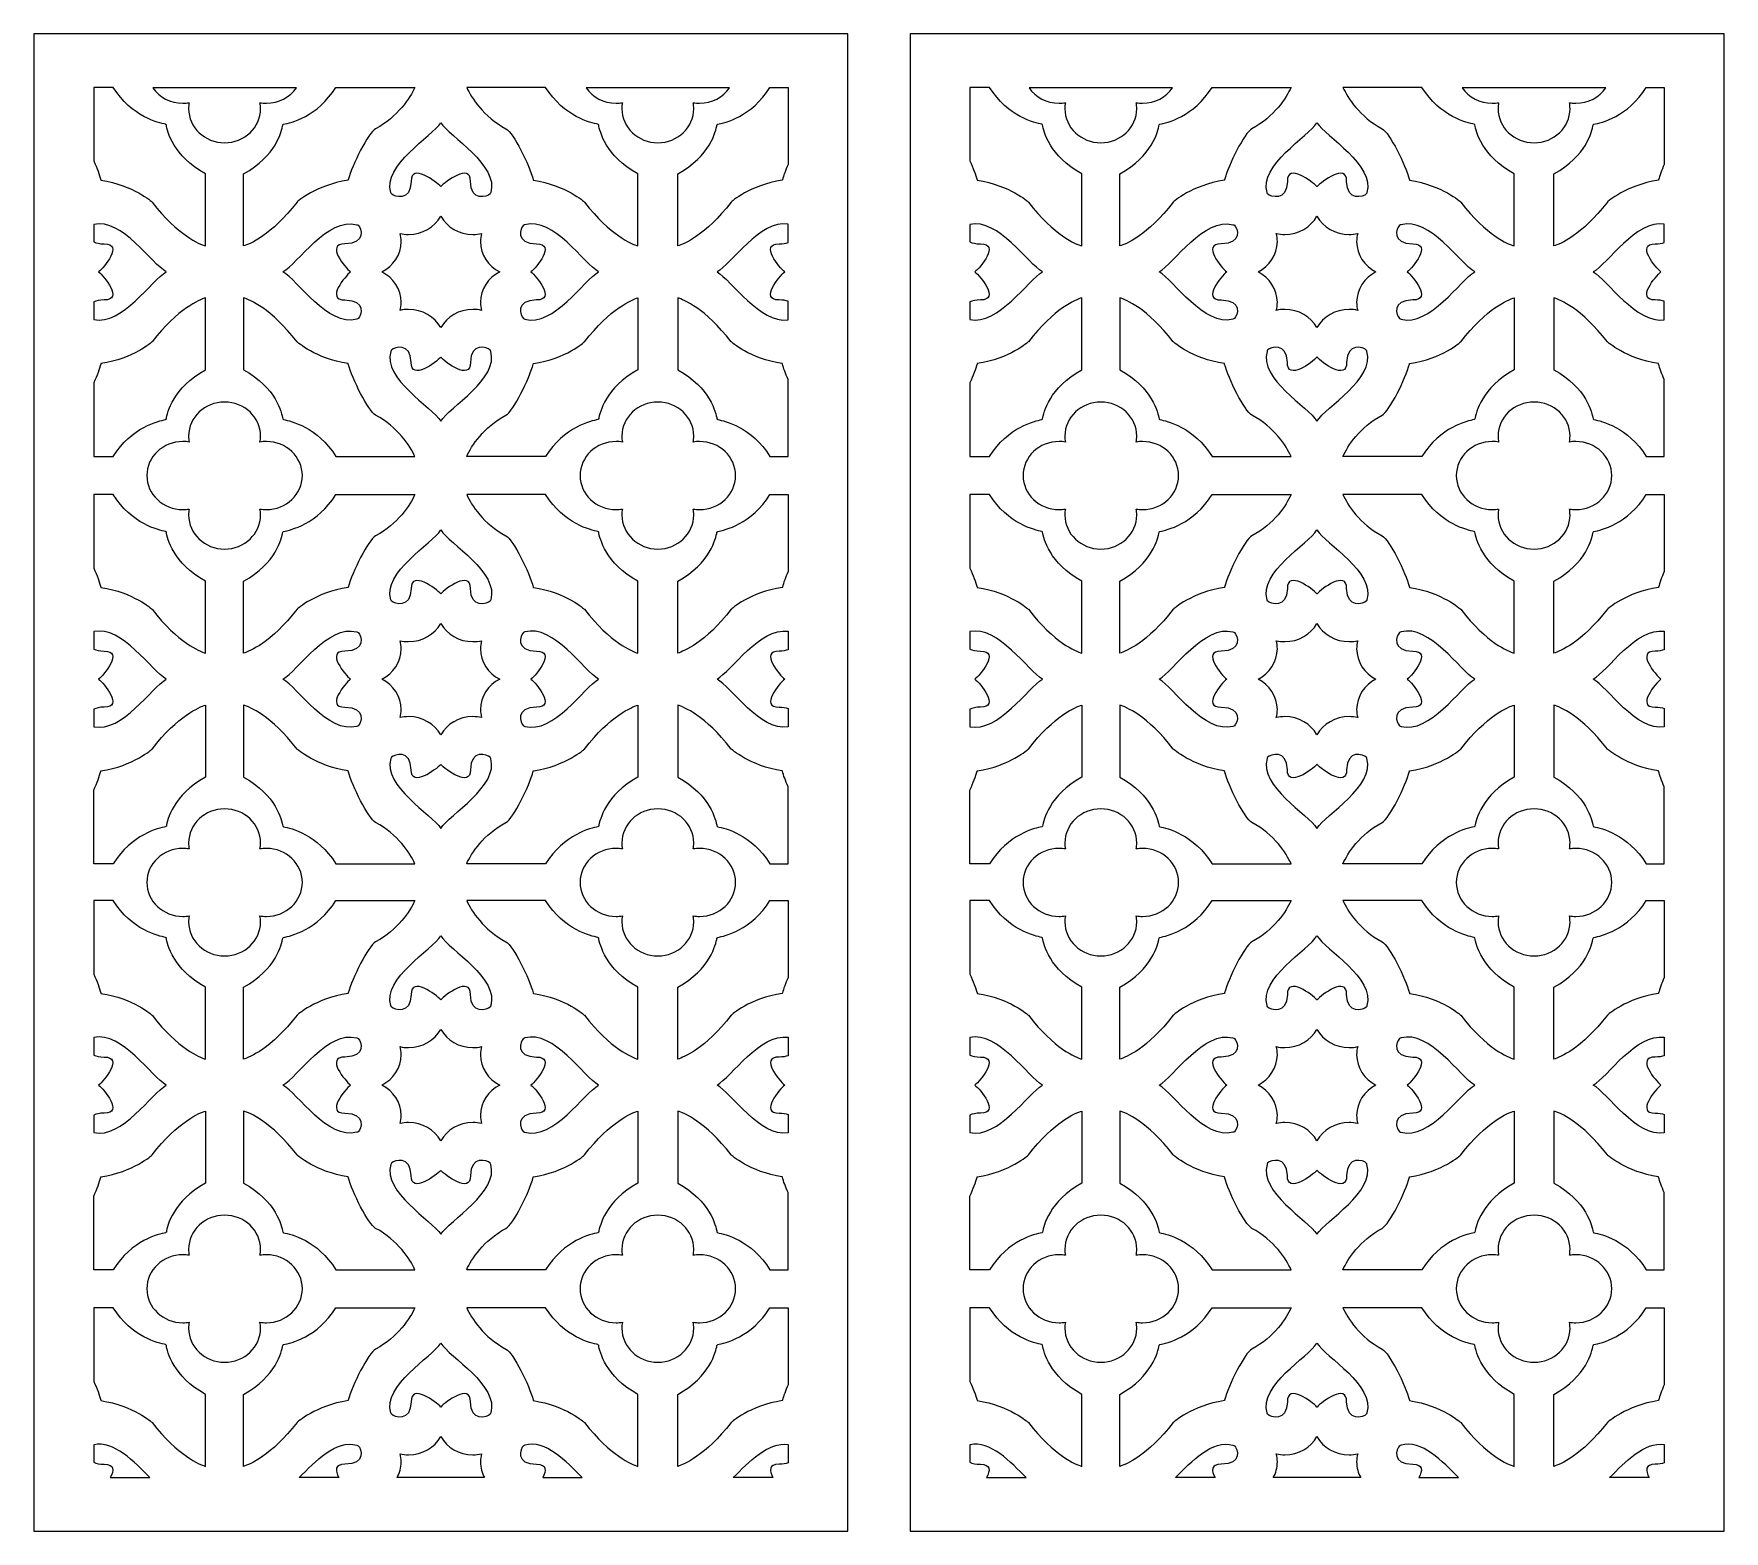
# Model space of a CAD drawing. Header units: centimetres. Extents: x -15.3 to -1.9, y -2.4 to 9.5.
import ezdxf

# ---------------------------------------------------------------- set-up
doc = ezdxf.new("R2010")
doc.units = ezdxf.units.CM
doc.header["$MEASUREMENT"] = 0
doc.layers.add('layer 1', color=7, linetype='Continuous')

msp = doc.modelspace()

# ---------------------------------------------------------------- linework, layer by layer
at = {"layer": 'layer 1', "lineweight": 9}
for points, knots in [([(-15.29341, 9.5), (-15.29341, 9.5), (-8.81893, 9.5), (-8.81893, 9.5), (-8.81893, 9.5), (-8.81893, 9.5), (-8.81893, 4.13883), (-8.81893, 4.13883), (-8.81893, 4.13883), (-8.81893, 4.13883), (-8.81893, -2.40221), (-8.81893, -2.40221), (-8.81893, -2.40221), (-8.81893, -2.40221), (-15.29341, -2.40221), (-15.29341, -2.40221), (-15.29341, -2.40221), (-15.29341, -2.40221), (-15.29341, 4.13883), (-15.29341, 4.13883), (-15.29341, 4.13883), (-15.29341, 4.13883), (-15.29341, 9.5), (-15.29341, 9.5)], [0, 0, 0, 0, 0.14285714, 0.14285714, 0.14285714, 0.14285714, 0.28571429, 0.28571429, 0.28571429, 0.28571429, 0.42857143, 0.42857143, 0.42857143, 0.42857143, 0.57142857, 0.57142857, 0.57142857, 0.57142857, 0.71428571, 0.71428571, 0.71428571, 0.71428571, 1, 1, 1, 1]), ([(-14.81675, 8.48947), (-14.81675, 8.48947), (-14.81675, 9.07464), (-14.81675, 9.07464), (-14.81675, 9.07464), (-14.81675, 9.07464), (-14.66135, 9.07464), (-14.66135, 9.07464), (-14.66135, 9.07464), (-14.5162, 8.84079), (-14.29823, 8.79064), (-14.24596, 8.78175), (-14.24596, 8.78175), (-14.24596, 8.78175), (-14.24265, 8.77872), (-14.24265, 8.77872), (-14.24265, 8.77872), (-14.24265, 8.77872), (-14.24087, 8.7771), (-14.24087, 8.7771), (-14.24087, 8.7771), (-14.24087, 8.7771), (-14.23942, 8.77578), (-14.23942, 8.77578), (-14.23942, 8.77578), (-14.23194, 8.72813), (-14.18579, 8.52774), (-13.92758, 8.38637), (-13.92758, 8.38637), (-13.92758, 8.38637), (-13.92758, 7.81393), (-13.92758, 7.81393), (-13.92758, 7.81393), (-13.97535, 7.82847), (-14.1458, 7.89611), (-14.35244, 8.16281), (-14.35244, 8.16281), (-14.35244, 8.16281), (-14.50031, 8.29776), (-14.75919, 8.33632), (-14.75919, 8.33632), (-14.7592, 8.33631), (-14.75955, 8.33734), (-14.76016, 8.33921), (-14.76016, 8.33921), (-14.76021, 8.33933), (-14.76024, 8.33942), (-14.76027, 8.33954), (-14.76027, 8.33954), (-14.77019, 8.3783), (-14.79112, 8.43283), (-14.81675, 8.48947)], [0, 0, 0, 0, 0.07142857, 0.07142857, 0.07142857, 0.07142857, 0.14285714, 0.14285714, 0.14285714, 0.14285714, 0.21428571, 0.21428571, 0.21428571, 0.21428571, 0.28571429, 0.28571429, 0.28571429, 0.28571429, 0.35714286, 0.35714286, 0.35714286, 0.35714286, 0.42857143, 0.42857143, 0.42857143, 0.42857143, 0.5, 0.5, 0.5, 0.5, 0.57142857, 0.57142857, 0.57142857, 0.57142857, 0.64285714, 0.64285714, 0.64285714, 0.64285714, 0.71428571, 0.71428571, 0.71428571, 0.71428571, 0.78571429, 0.78571429, 0.78571429, 0.78571429, 0.85714286, 0.85714286, 0.85714286, 0.85714286, 1, 1, 1, 1]), ([(-14.3471, 9.0694), (-14.3471, 9.0694), (-13.20548, 9.0694), (-13.20548, 9.0694), (-13.20548, 9.0694), (-13.25681, 8.99638), (-13.3446, 8.94808), (-13.44397, 8.94808), (-13.44397, 8.94808), (-13.46126, 8.94808), (-13.47821, 8.94955), (-13.49467, 8.95235), (-13.49467, 8.95235), (-13.4917, 8.93679), (-13.49016, 8.92079), (-13.49016, 8.90444), (-13.49016, 8.90444), (-13.49015, 8.75553), (-13.61869, 8.63408), (-13.77628, 8.63408), (-13.77628, 8.63408), (-13.93387, 8.63408), (-14.0624, 8.75553), (-14.0624, 8.90444), (-14.0624, 8.90444), (-14.0624, 8.92078), (-14.06085, 8.9368), (-14.05789, 8.95235), (-14.05789, 8.95235), (-14.07435, 8.94955), (-14.09129, 8.94809), (-14.10859, 8.94809), (-14.10859, 8.94809), (-14.20796, 8.94809), (-14.29577, 8.99638), (-14.3471, 9.0694)], [0, 0, 0, 0, 0.1, 0.1, 0.1, 0.1, 0.2, 0.2, 0.2, 0.2, 0.3, 0.3, 0.3, 0.3, 0.4, 0.4, 0.4, 0.4, 0.5, 0.5, 0.5, 0.5, 0.6, 0.6, 0.6, 0.6, 0.7, 0.7, 0.7, 0.7, 0.8, 0.8, 0.8, 0.8, 1, 1, 1, 1]), ([(-13.3117, 8.7771), (-13.3117, 8.7771), (-13.31314, 8.77578), (-13.31314, 8.77578), (-13.31314, 8.77578), (-13.32062, 8.72813), (-13.36678, 8.52774), (-13.62499, 8.38637), (-13.62499, 8.38637), (-13.62499, 8.38637), (-13.62499, 7.81393), (-13.62499, 7.81393), (-13.62499, 7.81393), (-13.57721, 7.82847), (-13.40676, 7.89611), (-13.20012, 8.16281), (-13.20012, 8.16281), (-13.20012, 8.16281), (-13.05226, 8.29776), (-12.79336, 8.33632), (-12.79336, 8.33632), (-12.79335, 8.33631), (-12.79301, 8.33734), (-12.7924, 8.33921), (-12.7924, 8.33921), (-12.79236, 8.33933), (-12.79233, 8.33942), (-12.79229, 8.33954), (-12.79229, 8.33954), (-12.76245, 8.45617), (-12.6329, 8.71555), (-12.57517, 8.74604), (-12.57517, 8.74604), (-12.3982, 8.84076), (-12.29996, 8.99101), (-12.26334, 9.07464), (-12.26334, 9.07464), (-12.26334, 9.07464), (-12.89122, 9.07464), (-12.89122, 9.07464), (-12.89122, 9.07464), (-13.03636, 8.84079), (-13.25433, 8.79064), (-13.3066, 8.78175), (-13.3066, 8.78175), (-13.3066, 8.78175), (-13.30992, 8.77872), (-13.30992, 8.77872), (-13.30992, 8.77872), (-13.30992, 8.77872), (-13.3117, 8.7771), (-13.3117, 8.7771)], [0, 0, 0, 0, 0.07142857, 0.07142857, 0.07142857, 0.07142857, 0.14285714, 0.14285714, 0.14285714, 0.14285714, 0.21428571, 0.21428571, 0.21428571, 0.21428571, 0.28571429, 0.28571429, 0.28571429, 0.28571429, 0.35714286, 0.35714286, 0.35714286, 0.35714286, 0.42857143, 0.42857143, 0.42857143, 0.42857143, 0.5, 0.5, 0.5, 0.5, 0.57142857, 0.57142857, 0.57142857, 0.57142857, 0.64285714, 0.64285714, 0.64285714, 0.64285714, 0.71428571, 0.71428571, 0.71428571, 0.71428571, 0.78571429, 0.78571429, 0.78571429, 0.78571429, 0.85714286, 0.85714286, 0.85714286, 0.85714286, 1, 1, 1, 1]), ([(-10.80254, 8.7771), (-10.80254, 8.7771), (-10.8011, 8.77578), (-10.8011, 8.77578), (-10.8011, 8.77578), (-10.79362, 8.72813), (-10.74746, 8.52774), (-10.48924, 8.38637), (-10.48924, 8.38637), (-10.48924, 8.38637), (-10.48924, 7.81392), (-10.48924, 7.81392), (-10.48924, 7.81392), (-10.53702, 7.82846), (-10.70747, 7.8961), (-10.91412, 8.16281), (-10.91412, 8.16281), (-10.91412, 8.16281), (-11.06197, 8.29776), (-11.32088, 8.33632), (-11.32088, 8.33632), (-11.32089, 8.33631), (-11.32123, 8.33734), (-11.32185, 8.33921), (-11.32185, 8.33921), (-11.32188, 8.33933), (-11.32191, 8.33942), (-11.32195, 8.33954), (-11.32195, 8.33954), (-11.35178, 8.45617), (-11.48134, 8.71555), (-11.53907, 8.74604), (-11.53907, 8.74604), (-11.71603, 8.84076), (-11.81428, 8.99101), (-11.8509, 9.07464), (-11.8509, 9.07464), (-11.8509, 9.07464), (-11.22302, 9.07464), (-11.22302, 9.07464), (-11.22302, 9.07464), (-11.07787, 8.84079), (-10.8599, 8.79064), (-10.80764, 8.78175), (-10.80764, 8.78175), (-10.80764, 8.78175), (-10.80432, 8.77872), (-10.80432, 8.77872), (-10.80432, 8.77872), (-10.80432, 8.77872), (-10.80254, 8.7771), (-10.80254, 8.7771)], [0, 0, 0, 0, 0.07142857, 0.07142857, 0.07142857, 0.07142857, 0.14285714, 0.14285714, 0.14285714, 0.14285714, 0.21428571, 0.21428571, 0.21428571, 0.21428571, 0.28571429, 0.28571429, 0.28571429, 0.28571429, 0.35714286, 0.35714286, 0.35714286, 0.35714286, 0.42857143, 0.42857143, 0.42857143, 0.42857143, 0.5, 0.5, 0.5, 0.5, 0.57142857, 0.57142857, 0.57142857, 0.57142857, 0.64285714, 0.64285714, 0.64285714, 0.64285714, 0.71428571, 0.71428571, 0.71428571, 0.71428571, 0.78571429, 0.78571429, 0.78571429, 0.78571429, 0.85714286, 0.85714286, 0.85714286, 0.85714286, 1, 1, 1, 1]), ([(-10.90182, 9.0694), (-10.90182, 9.0694), (-9.7602, 9.0694), (-9.7602, 9.0694), (-9.7602, 9.0694), (-9.81152, 8.99638), (-9.89932, 8.94808), (-9.9987, 8.94808), (-9.9987, 8.94808), (-10.01599, 8.94808), (-10.03293, 8.94955), (-10.04939, 8.95235), (-10.04939, 8.95235), (-10.04643, 8.93679), (-10.04488, 8.92079), (-10.04488, 8.90444), (-10.04488, 8.90444), (-10.04488, 8.75553), (-10.17341, 8.63408), (-10.33099, 8.63408), (-10.33099, 8.63408), (-10.4886, 8.63408), (-10.61713, 8.75553), (-10.61713, 8.90444), (-10.61713, 8.90444), (-10.61713, 8.92078), (-10.61557, 8.9368), (-10.61261, 8.95235), (-10.61261, 8.95235), (-10.62907, 8.94955), (-10.64602, 8.94809), (-10.66331, 8.94809), (-10.66331, 8.94809), (-10.76268, 8.94809), (-10.85049, 8.99638), (-10.90182, 9.0694)], [0, 0, 0, 0, 0.1, 0.1, 0.1, 0.1, 0.2, 0.2, 0.2, 0.2, 0.3, 0.3, 0.3, 0.3, 0.4, 0.4, 0.4, 0.4, 0.5, 0.5, 0.5, 0.5, 0.6, 0.6, 0.6, 0.6, 0.7, 0.7, 0.7, 0.7, 0.8, 0.8, 0.8, 0.8, 1, 1, 1, 1]), ([(-9.85944, 8.7771), (-9.85944, 8.7771), (-9.86089, 8.77578), (-9.86089, 8.77578), (-9.86089, 8.77578), (-9.86837, 8.72813), (-9.91453, 8.52774), (-10.17274, 8.38637), (-10.17274, 8.38637), (-10.17274, 8.38637), (-10.17274, 7.81393), (-10.17274, 7.81393), (-10.17274, 7.81393), (-10.12496, 7.82847), (-9.95451, 7.89611), (-9.74787, 8.16281), (-9.74787, 8.16281), (-9.74787, 8.16281), (-9.60001, 8.29776), (-9.34112, 8.33632), (-9.34112, 8.33632), (-9.3411, 8.33631), (-9.34076, 8.33734), (-9.34014, 8.33921), (-9.34014, 8.33921), (-9.34011, 8.33933), (-9.34007, 8.33942), (-9.34004, 8.33954), (-9.34004, 8.33954), (-9.33172, 8.37205), (-9.31566, 8.41566), (-9.29557, 8.46231), (-9.29557, 8.46231), (-9.29557, 8.46231), (-9.29557, 9.07464), (-9.29557, 9.07464), (-9.29557, 9.07464), (-9.29557, 9.07464), (-9.43897, 9.07464), (-9.43897, 9.07464), (-9.43897, 9.07464), (-9.58411, 8.84079), (-9.80209, 8.79064), (-9.85436, 8.78175), (-9.85436, 8.78175), (-9.85436, 8.78175), (-9.85767, 8.77872), (-9.85767, 8.77872), (-9.85767, 8.77872), (-9.85767, 8.77872), (-9.85944, 8.7771), (-9.85944, 8.7771)], [0, 0, 0, 0, 0.07142857, 0.07142857, 0.07142857, 0.07142857, 0.14285714, 0.14285714, 0.14285714, 0.14285714, 0.21428571, 0.21428571, 0.21428571, 0.21428571, 0.28571429, 0.28571429, 0.28571429, 0.28571429, 0.35714286, 0.35714286, 0.35714286, 0.35714286, 0.42857143, 0.42857143, 0.42857143, 0.42857143, 0.5, 0.5, 0.5, 0.5, 0.57142857, 0.57142857, 0.57142857, 0.57142857, 0.64285714, 0.64285714, 0.64285714, 0.64285714, 0.71428571, 0.71428571, 0.71428571, 0.71428571, 0.78571429, 0.78571429, 0.78571429, 0.78571429, 0.85714286, 0.85714286, 0.85714286, 0.85714286, 1, 1, 1, 1]), ([(-12.05712, 8.79347), (-12.1259, 8.68394), (-12.52184, 8.45514), (-12.45425, 8.23892), (-12.45425, 8.23892), (-12.45306, 8.23508), (-12.45225, 8.23132), (-12.44941, 8.22818), (-12.44941, 8.22818), (-12.42697, 8.20345), (-12.29468, 8.16524), (-12.2928, 8.32727), (-12.2928, 8.32727), (-12.2957, 8.47691), (-12.09136, 8.32472), (-12.05722, 8.2852), (-12.05722, 8.2852), (-12.05719, 8.28524), (-12.05716, 8.28528), (-12.05712, 8.28531), (-12.05712, 8.28531), (-12.05709, 8.28528), (-12.05705, 8.28524), (-12.05701, 8.2852), (-12.05701, 8.2852), (-12.02287, 8.32472), (-11.81854, 8.47691), (-11.82144, 8.32727), (-11.82144, 8.32727), (-11.81956, 8.16524), (-11.68728, 8.20345), (-11.66484, 8.22818), (-11.66484, 8.22818), (-11.66199, 8.23132), (-11.66119, 8.23508), (-11.65999, 8.23892), (-11.65999, 8.23892), (-11.5924, 8.45514), (-11.98835, 8.68394), (-12.05712, 8.79347)], [0, 0, 0, 0, 0.09090909, 0.09090909, 0.09090909, 0.09090909, 0.18181818, 0.18181818, 0.18181818, 0.18181818, 0.27272727, 0.27272727, 0.27272727, 0.27272727, 0.36363636, 0.36363636, 0.36363636, 0.36363636, 0.45454545, 0.45454545, 0.45454545, 0.45454545, 0.54545455, 0.54545455, 0.54545455, 0.54545455, 0.63636364, 0.63636364, 0.63636364, 0.63636364, 0.72727273, 0.72727273, 0.72727273, 0.72727273, 0.81818182, 0.81818182, 0.81818182, 0.81818182, 1, 1, 1, 1]), ([(-14.81675, 7.2296), (-14.81675, 7.2296), (-14.81675, 7.3689), (-14.81675, 7.3689), (-14.81675, 7.3689), (-14.79726, 7.37834), (-14.77031, 7.38434), (-14.73364, 7.38474), (-14.73364, 7.38474), (-14.57525, 7.382), (-14.73633, 7.57506), (-14.77813, 7.60733), (-14.77813, 7.60733), (-14.77811, 7.60736), (-14.77808, 7.60742), (-14.77802, 7.60743), (-14.77802, 7.60743), (-14.77808, 7.60745), (-14.77811, 7.60751), (-14.77813, 7.60754), (-14.77813, 7.60754), (-14.73633, 7.6398), (-14.57525, 7.83287), (-14.73364, 7.83013), (-14.73364, 7.83013), (-14.77031, 7.83052), (-14.79726, 7.83655), (-14.81675, 7.84597), (-14.81675, 7.84597), (-14.81675, 7.84597), (-14.81675, 7.98528), (-14.81675, 7.98528), (-14.81675, 7.98528), (-14.59104, 8.03532), (-14.35438, 7.67144), (-14.24024, 7.60743), (-14.24024, 7.60743), (-14.35441, 7.54343), (-14.59104, 7.17955), (-14.81675, 7.2296)], [0, 0, 0, 0, 0.09090909, 0.09090909, 0.09090909, 0.09090909, 0.18181818, 0.18181818, 0.18181818, 0.18181818, 0.27272727, 0.27272727, 0.27272727, 0.27272727, 0.36363636, 0.36363636, 0.36363636, 0.36363636, 0.45454545, 0.45454545, 0.45454545, 0.45454545, 0.54545455, 0.54545455, 0.54545455, 0.54545455, 0.63636364, 0.63636364, 0.63636364, 0.63636364, 0.72727273, 0.72727273, 0.72727273, 0.72727273, 0.81818182, 0.81818182, 0.81818182, 0.81818182, 1, 1, 1, 1]), ([(-13.31233, 7.60743), (-13.19641, 7.54245), (-12.95426, 7.16832), (-12.72543, 7.23219), (-12.72543, 7.23219), (-12.72138, 7.23331), (-12.71739, 7.23409), (-12.71408, 7.23676), (-12.71408, 7.23676), (-12.6879, 7.25797), (-12.64747, 7.38296), (-12.81893, 7.38474), (-12.81893, 7.38474), (-12.97731, 7.382), (-12.81624, 7.57507), (-12.77442, 7.60733), (-12.77442, 7.60733), (-12.77446, 7.60737), (-12.7745, 7.6074), (-12.77454, 7.60743), (-12.77454, 7.60743), (-12.7745, 7.60746), (-12.77446, 7.6075), (-12.77442, 7.60753), (-12.77442, 7.60753), (-12.81624, 7.63979), (-12.97731, 7.83287), (-12.81893, 7.83013), (-12.81893, 7.83013), (-12.64747, 7.8319), (-12.6879, 7.95689), (-12.71408, 7.9781), (-12.71408, 7.9781), (-12.71739, 7.98078), (-12.72138, 7.98155), (-12.72543, 7.98268), (-12.72543, 7.98268), (-12.95426, 8.04655), (-13.19641, 7.67242), (-13.31233, 7.60743)], [0, 0, 0, 0, 0.09090909, 0.09090909, 0.09090909, 0.09090909, 0.18181818, 0.18181818, 0.18181818, 0.18181818, 0.27272727, 0.27272727, 0.27272727, 0.27272727, 0.36363636, 0.36363636, 0.36363636, 0.36363636, 0.45454545, 0.45454545, 0.45454545, 0.45454545, 0.54545455, 0.54545455, 0.54545455, 0.54545455, 0.63636364, 0.63636364, 0.63636364, 0.63636364, 0.72727273, 0.72727273, 0.72727273, 0.72727273, 0.81818182, 0.81818182, 0.81818182, 0.81818182, 1, 1, 1, 1]), ([(-11.58852, 7.60743), (-11.67959, 7.6537), (-11.74176, 7.74464), (-11.74176, 7.84886), (-11.74176, 7.84886), (-11.74176, 7.87097), (-11.73893, 7.89245), (-11.73367, 7.91306), (-11.73367, 7.91306), (-11.75547, 7.90807), (-11.77823, 7.90542), (-11.80161, 7.90542), (-11.80161, 7.90542), (-11.91192, 7.90542), (-12.00814, 7.96415), (-12.05712, 8.0502), (-12.05712, 8.0502), (-12.10608, 7.96415), (-12.20233, 7.90542), (-12.31263, 7.90542), (-12.31263, 7.90542), (-12.33601, 7.90542), (-12.35878, 7.90807), (-12.38058, 7.91306), (-12.38058, 7.91306), (-12.37531, 7.89245), (-12.37249, 7.87097), (-12.37249, 7.84886), (-12.37249, 7.84886), (-12.37249, 7.74464), (-12.43465, 7.6537), (-12.52572, 7.60743), (-12.52572, 7.60743), (-12.43465, 7.56116), (-12.37249, 7.47023), (-12.37249, 7.36601), (-12.37249, 7.36601), (-12.37249, 7.34391), (-12.3753, 7.32241), (-12.38056, 7.30181), (-12.38056, 7.30181), (-12.35876, 7.3068), (-12.33601, 7.30945), (-12.31262, 7.30945), (-12.31262, 7.30945), (-12.20233, 7.30945), (-12.10608, 7.25072), (-12.05712, 7.16467), (-12.05712, 7.16467), (-12.00814, 7.25072), (-11.91192, 7.30945), (-11.80161, 7.30945), (-11.80161, 7.30945), (-11.77823, 7.30945), (-11.75547, 7.3068), (-11.73367, 7.30181), (-11.73367, 7.30181), (-11.73893, 7.32242), (-11.74175, 7.34391), (-11.74175, 7.36601), (-11.74175, 7.36601), (-11.74175, 7.47024), (-11.67959, 7.56116), (-11.58852, 7.60743)], [0, 0, 0, 0, 0.05882353, 0.05882353, 0.05882353, 0.05882353, 0.11764706, 0.11764706, 0.11764706, 0.11764706, 0.17647059, 0.17647059, 0.17647059, 0.17647059, 0.23529412, 0.23529412, 0.23529412, 0.23529412, 0.29411765, 0.29411765, 0.29411765, 0.29411765, 0.35294118, 0.35294118, 0.35294118, 0.35294118, 0.41176471, 0.41176471, 0.41176471, 0.41176471, 0.47058824, 0.47058824, 0.47058824, 0.47058824, 0.52941176, 0.52941176, 0.52941176, 0.52941176, 0.58823529, 0.58823529, 0.58823529, 0.58823529, 0.64705882, 0.64705882, 0.64705882, 0.64705882, 0.70588235, 0.70588235, 0.70588235, 0.70588235, 0.76470588, 0.76470588, 0.76470588, 0.76470588, 0.82352941, 0.82352941, 0.82352941, 0.82352941, 0.88235294, 0.88235294, 0.88235294, 0.88235294, 1, 1, 1, 1]), ([(-10.80191, 7.60743), (-10.91783, 7.54245), (-11.15998, 7.16832), (-11.38881, 7.23219), (-11.38881, 7.23219), (-11.39287, 7.23331), (-11.39685, 7.23409), (-11.40017, 7.23676), (-11.40017, 7.23676), (-11.42635, 7.25797), (-11.46677, 7.38296), (-11.29531, 7.38474), (-11.29531, 7.38474), (-11.13693, 7.382), (-11.298, 7.57507), (-11.33982, 7.60733), (-11.33982, 7.60733), (-11.33978, 7.60737), (-11.33974, 7.6074), (-11.33971, 7.60743), (-11.33971, 7.60743), (-11.33974, 7.60746), (-11.33978, 7.6075), (-11.33982, 7.60753), (-11.33982, 7.60753), (-11.298, 7.63979), (-11.13693, 7.83287), (-11.29531, 7.83013), (-11.29531, 7.83013), (-11.46677, 7.8319), (-11.42635, 7.95689), (-11.40017, 7.9781), (-11.40017, 7.9781), (-11.39685, 7.98078), (-11.39287, 7.98155), (-11.38881, 7.98268), (-11.38881, 7.98268), (-11.15998, 8.04655), (-10.91783, 7.67242), (-10.80191, 7.60743)], [0, 0, 0, 0, 0.09090909, 0.09090909, 0.09090909, 0.09090909, 0.18181818, 0.18181818, 0.18181818, 0.18181818, 0.27272727, 0.27272727, 0.27272727, 0.27272727, 0.36363636, 0.36363636, 0.36363636, 0.36363636, 0.45454545, 0.45454545, 0.45454545, 0.45454545, 0.54545455, 0.54545455, 0.54545455, 0.54545455, 0.63636364, 0.63636364, 0.63636364, 0.63636364, 0.72727273, 0.72727273, 0.72727273, 0.72727273, 0.81818182, 0.81818182, 0.81818182, 0.81818182, 1, 1, 1, 1]), ([(-9.29557, 7.84095), (-9.31371, 7.83444), (-9.33701, 7.83044), (-9.36667, 7.83013), (-9.36667, 7.83013), (-9.52506, 7.83287), (-9.36398, 7.6398), (-9.32218, 7.60754), (-9.32218, 7.60754), (-9.3222, 7.60751), (-9.32224, 7.60745), (-9.32229, 7.60743), (-9.32229, 7.60743), (-9.32224, 7.60742), (-9.3222, 7.60736), (-9.32218, 7.60733), (-9.32218, 7.60733), (-9.36398, 7.57506), (-9.52506, 7.382), (-9.36667, 7.38474), (-9.36667, 7.38474), (-9.33701, 7.38442), (-9.31371, 7.38043), (-9.29557, 7.37391), (-9.29557, 7.37391), (-9.29557, 7.37391), (-9.29557, 7.22736), (-9.29557, 7.22736), (-9.29557, 7.22736), (-9.51763, 7.19239), (-9.74792, 7.54456), (-9.86008, 7.60743), (-9.86008, 7.60743), (-9.74794, 7.6703), (-9.51763, 8.02248), (-9.29557, 7.9875), (-9.29557, 7.9875), (-9.29557, 7.9875), (-9.29557, 7.84095), (-9.29557, 7.84095)], [0, 0, 0, 0, 0.09090909, 0.09090909, 0.09090909, 0.09090909, 0.18181818, 0.18181818, 0.18181818, 0.18181818, 0.27272727, 0.27272727, 0.27272727, 0.27272727, 0.36363636, 0.36363636, 0.36363636, 0.36363636, 0.45454545, 0.45454545, 0.45454545, 0.45454545, 0.54545455, 0.54545455, 0.54545455, 0.54545455, 0.63636364, 0.63636364, 0.63636364, 0.63636364, 0.72727273, 0.72727273, 0.72727273, 0.72727273, 0.81818182, 0.81818182, 0.81818182, 0.81818182, 1, 1, 1, 1]), ([(-14.81675, 6.14021), (-14.81675, 6.14021), (-14.81675, 6.72541), (-14.81675, 6.72541), (-14.81675, 6.72541), (-14.79112, 6.78205), (-14.77019, 6.83655), (-14.76027, 6.87532), (-14.76027, 6.87532), (-14.76024, 6.87545), (-14.76021, 6.87553), (-14.76016, 6.87565), (-14.76016, 6.87565), (-14.75955, 6.87753), (-14.7592, 6.87855), (-14.75919, 6.87854), (-14.75919, 6.87854), (-14.50031, 6.9171), (-14.35244, 7.05205), (-14.35244, 7.05205), (-14.35244, 7.05205), (-14.1458, 7.31875), (-13.97535, 7.38639), (-13.92758, 7.40093), (-13.92758, 7.40093), (-13.92758, 7.40093), (-13.92758, 6.82848), (-13.92758, 6.82848), (-13.92758, 6.82848), (-14.18579, 6.68711), (-14.23194, 6.48674), (-14.23942, 6.43908), (-14.23942, 6.43908), (-14.23942, 6.43908), (-14.24087, 6.43776), (-14.24087, 6.43776), (-14.24087, 6.43776), (-14.24087, 6.43776), (-14.24265, 6.43614), (-14.24265, 6.43614), (-14.24265, 6.43614), (-14.24265, 6.43614), (-14.24596, 6.43311), (-14.24596, 6.43311), (-14.24596, 6.43311), (-14.29823, 6.42421), (-14.5162, 6.37407), (-14.66135, 6.14021), (-14.66135, 6.14021), (-14.66135, 6.14021), (-14.81675, 6.14021), (-14.81675, 6.14021)], [0, 0, 0, 0, 0.07142857, 0.07142857, 0.07142857, 0.07142857, 0.14285714, 0.14285714, 0.14285714, 0.14285714, 0.21428571, 0.21428571, 0.21428571, 0.21428571, 0.28571429, 0.28571429, 0.28571429, 0.28571429, 0.35714286, 0.35714286, 0.35714286, 0.35714286, 0.42857143, 0.42857143, 0.42857143, 0.42857143, 0.5, 0.5, 0.5, 0.5, 0.57142857, 0.57142857, 0.57142857, 0.57142857, 0.64285714, 0.64285714, 0.64285714, 0.64285714, 0.71428571, 0.71428571, 0.71428571, 0.71428571, 0.78571429, 0.78571429, 0.78571429, 0.78571429, 0.85714286, 0.85714286, 0.85714286, 0.85714286, 1, 1, 1, 1]), ([(-13.3117, 6.43776), (-13.3117, 6.43776), (-13.31314, 6.43908), (-13.31314, 6.43908), (-13.31314, 6.43908), (-13.32062, 6.48674), (-13.36678, 6.68711), (-13.62499, 6.82848), (-13.62499, 6.82848), (-13.62499, 6.82848), (-13.62499, 7.40093), (-13.62499, 7.40093), (-13.62499, 7.40093), (-13.57721, 7.38639), (-13.40676, 7.31875), (-13.20012, 7.05205), (-13.20012, 7.05205), (-13.20012, 7.05205), (-13.05226, 6.9171), (-12.79336, 6.87854), (-12.79336, 6.87854), (-12.79335, 6.87855), (-12.79301, 6.87753), (-12.7924, 6.87565), (-12.7924, 6.87565), (-12.79236, 6.87553), (-12.79233, 6.87545), (-12.79229, 6.87532), (-12.79229, 6.87532), (-12.76245, 6.75868), (-12.6329, 6.49931), (-12.57517, 6.46881), (-12.57517, 6.46881), (-12.3982, 6.3741), (-12.29996, 6.22384), (-12.26334, 6.14021), (-12.26334, 6.14021), (-12.26334, 6.14021), (-12.89122, 6.14021), (-12.89122, 6.14021), (-12.89122, 6.14021), (-13.03636, 6.37407), (-13.25433, 6.42421), (-13.3066, 6.43311), (-13.3066, 6.43311), (-13.3066, 6.43311), (-13.30992, 6.43614), (-13.30992, 6.43614), (-13.30992, 6.43614), (-13.30992, 6.43614), (-13.3117, 6.43776), (-13.3117, 6.43776)], [0, 0, 0, 0, 0.07142857, 0.07142857, 0.07142857, 0.07142857, 0.14285714, 0.14285714, 0.14285714, 0.14285714, 0.21428571, 0.21428571, 0.21428571, 0.21428571, 0.28571429, 0.28571429, 0.28571429, 0.28571429, 0.35714286, 0.35714286, 0.35714286, 0.35714286, 0.42857143, 0.42857143, 0.42857143, 0.42857143, 0.5, 0.5, 0.5, 0.5, 0.57142857, 0.57142857, 0.57142857, 0.57142857, 0.64285714, 0.64285714, 0.64285714, 0.64285714, 0.71428571, 0.71428571, 0.71428571, 0.71428571, 0.78571429, 0.78571429, 0.78571429, 0.78571429, 0.85714286, 0.85714286, 0.85714286, 0.85714286, 1, 1, 1, 1]), ([(-10.80254, 6.43776), (-10.80254, 6.43776), (-10.8011, 6.43908), (-10.8011, 6.43908), (-10.8011, 6.43908), (-10.79362, 6.48674), (-10.74746, 6.68712), (-10.48924, 6.82848), (-10.48924, 6.82848), (-10.48924, 6.82848), (-10.48924, 7.40094), (-10.48924, 7.40094), (-10.48924, 7.40094), (-10.53702, 7.38641), (-10.70747, 7.31876), (-10.91412, 7.05205), (-10.91412, 7.05205), (-10.91412, 7.05205), (-11.06197, 6.9171), (-11.32088, 6.87854), (-11.32088, 6.87854), (-11.32089, 6.87855), (-11.32123, 6.87753), (-11.32185, 6.87565), (-11.32185, 6.87565), (-11.32188, 6.87553), (-11.32191, 6.87545), (-11.32195, 6.87532), (-11.32195, 6.87532), (-11.35178, 6.75868), (-11.48134, 6.49931), (-11.53907, 6.46881), (-11.53907, 6.46881), (-11.71604, 6.3741), (-11.81428, 6.22384), (-11.8509, 6.14021), (-11.8509, 6.14021), (-11.8509, 6.14021), (-11.22302, 6.14021), (-11.22302, 6.14021), (-11.22302, 6.14021), (-11.07787, 6.37407), (-10.8599, 6.42421), (-10.80764, 6.43311), (-10.80764, 6.43311), (-10.80764, 6.43311), (-10.80432, 6.43614), (-10.80432, 6.43614), (-10.80432, 6.43614), (-10.80432, 6.43614), (-10.80254, 6.43776), (-10.80254, 6.43776)], [0, 0, 0, 0, 0.07142857, 0.07142857, 0.07142857, 0.07142857, 0.14285714, 0.14285714, 0.14285714, 0.14285714, 0.21428571, 0.21428571, 0.21428571, 0.21428571, 0.28571429, 0.28571429, 0.28571429, 0.28571429, 0.35714286, 0.35714286, 0.35714286, 0.35714286, 0.42857143, 0.42857143, 0.42857143, 0.42857143, 0.5, 0.5, 0.5, 0.5, 0.57142857, 0.57142857, 0.57142857, 0.57142857, 0.64285714, 0.64285714, 0.64285714, 0.64285714, 0.71428571, 0.71428571, 0.71428571, 0.71428571, 0.78571429, 0.78571429, 0.78571429, 0.78571429, 0.85714286, 0.85714286, 0.85714286, 0.85714286, 1, 1, 1, 1]), ([(-9.29557, 6.14021), (-9.29557, 6.14021), (-9.43896, 6.14021), (-9.43896, 6.14021), (-9.43896, 6.14021), (-9.58411, 6.37407), (-9.80209, 6.42421), (-9.85436, 6.43311), (-9.85436, 6.43311), (-9.85436, 6.43311), (-9.85767, 6.43614), (-9.85767, 6.43614), (-9.85767, 6.43614), (-9.85767, 6.43614), (-9.85944, 6.43776), (-9.85944, 6.43776), (-9.85944, 6.43776), (-9.85944, 6.43776), (-9.86089, 6.43908), (-9.86089, 6.43908), (-9.86089, 6.43908), (-9.86837, 6.48674), (-9.91453, 6.68711), (-10.17274, 6.82848), (-10.17274, 6.82848), (-10.17274, 6.82848), (-10.17274, 7.40093), (-10.17274, 7.40093), (-10.17274, 7.40093), (-10.12496, 7.38639), (-9.95451, 7.31875), (-9.74787, 7.05205), (-9.74787, 7.05205), (-9.74787, 7.05205), (-9.60001, 6.9171), (-9.34112, 6.87854), (-9.34112, 6.87854), (-9.3411, 6.87855), (-9.34076, 6.87753), (-9.34014, 6.87565), (-9.34014, 6.87565), (-9.34011, 6.87553), (-9.34007, 6.87545), (-9.34004, 6.87532), (-9.34004, 6.87532), (-9.33172, 6.84281), (-9.31566, 6.79919), (-9.29557, 6.75255), (-9.29557, 6.75255), (-9.29557, 6.75255), (-9.29557, 6.14021), (-9.29557, 6.14021)], [0, 0, 0, 0, 0.07142857, 0.07142857, 0.07142857, 0.07142857, 0.14285714, 0.14285714, 0.14285714, 0.14285714, 0.21428571, 0.21428571, 0.21428571, 0.21428571, 0.28571429, 0.28571429, 0.28571429, 0.28571429, 0.35714286, 0.35714286, 0.35714286, 0.35714286, 0.42857143, 0.42857143, 0.42857143, 0.42857143, 0.5, 0.5, 0.5, 0.5, 0.57142857, 0.57142857, 0.57142857, 0.57142857, 0.64285714, 0.64285714, 0.64285714, 0.64285714, 0.71428571, 0.71428571, 0.71428571, 0.71428571, 0.78571429, 0.78571429, 0.78571429, 0.78571429, 0.85714286, 0.85714286, 0.85714286, 0.85714286, 1, 1, 1, 1]), ([(-12.05712, 6.42139), (-12.1259, 6.53093), (-12.52184, 6.75973), (-12.45425, 6.97595), (-12.45425, 6.97595), (-12.45306, 6.97978), (-12.45225, 6.98354), (-12.44941, 6.98668), (-12.44941, 6.98668), (-12.42697, 7.01142), (-12.29468, 7.04962), (-12.2928, 6.88761), (-12.2928, 6.88761), (-12.2957, 6.73795), (-12.09136, 6.89014), (-12.05722, 6.92966), (-12.05722, 6.92966), (-12.05719, 6.92962), (-12.05716, 6.92958), (-12.05712, 6.92955), (-12.05712, 6.92955), (-12.05709, 6.92958), (-12.05705, 6.92962), (-12.05701, 6.92966), (-12.05701, 6.92966), (-12.02287, 6.89014), (-11.81854, 6.73795), (-11.82144, 6.88761), (-11.82144, 6.88761), (-11.81956, 7.04962), (-11.68728, 7.01142), (-11.66484, 6.98668), (-11.66484, 6.98668), (-11.66199, 6.98354), (-11.66119, 6.97978), (-11.65999, 6.97595), (-11.65999, 6.97595), (-11.5924, 6.75973), (-11.98835, 6.53093), (-12.05712, 6.42139)], [0, 0, 0, 0, 0.09090909, 0.09090909, 0.09090909, 0.09090909, 0.18181818, 0.18181818, 0.18181818, 0.18181818, 0.27272727, 0.27272727, 0.27272727, 0.27272727, 0.36363636, 0.36363636, 0.36363636, 0.36363636, 0.45454545, 0.45454545, 0.45454545, 0.45454545, 0.54545455, 0.54545455, 0.54545455, 0.54545455, 0.63636364, 0.63636364, 0.63636364, 0.63636364, 0.72727273, 0.72727273, 0.72727273, 0.72727273, 0.81818182, 0.81818182, 0.81818182, 0.81818182, 1, 1, 1, 1]), ([(-13.15785, 5.98892), (-13.15785, 5.84002), (-13.28638, 5.71856), (-13.44397, 5.71856), (-13.44397, 5.71856), (-13.46126, 5.71856), (-13.47821, 5.72003), (-13.49467, 5.72284), (-13.49467, 5.72284), (-13.4917, 5.70728), (-13.49016, 5.69126), (-13.49016, 5.67493), (-13.49016, 5.67493), (-13.49015, 5.52602), (-13.61869, 5.40457), (-13.77628, 5.40456), (-13.77628, 5.40456), (-13.93387, 5.40457), (-14.0624, 5.52602), (-14.0624, 5.67492), (-14.0624, 5.67492), (-14.0624, 5.69126), (-14.06085, 5.70728), (-14.05789, 5.72284), (-14.05789, 5.72284), (-14.07435, 5.72004), (-14.09129, 5.71857), (-14.10859, 5.71857), (-14.10859, 5.71857), (-14.26619, 5.71856), (-14.39472, 5.84002), (-14.39472, 5.98892), (-14.39472, 5.98892), (-14.39472, 6.13783), (-14.26619, 6.25928), (-14.1086, 6.25928), (-14.1086, 6.25928), (-14.09129, 6.25928), (-14.07435, 6.25781), (-14.05789, 6.25501), (-14.05789, 6.25501), (-14.06085, 6.27057), (-14.0624, 6.28657), (-14.0624, 6.30292), (-14.0624, 6.30292), (-14.0624, 6.45183), (-13.93387, 6.57328), (-13.77628, 6.57328), (-13.77628, 6.57328), (-13.61869, 6.57328), (-13.49015, 6.45183), (-13.49015, 6.30293), (-13.49015, 6.30293), (-13.49015, 6.28657), (-13.4917, 6.27057), (-13.49467, 6.25501), (-13.49467, 6.25501), (-13.47821, 6.25781), (-13.46127, 6.25928), (-13.44398, 6.25928), (-13.44398, 6.25928), (-13.28638, 6.25928), (-13.15785, 6.13783), (-13.15785, 5.98892)], [0, 0, 0, 0, 0.05882353, 0.05882353, 0.05882353, 0.05882353, 0.11764706, 0.11764706, 0.11764706, 0.11764706, 0.17647059, 0.17647059, 0.17647059, 0.17647059, 0.23529412, 0.23529412, 0.23529412, 0.23529412, 0.29411765, 0.29411765, 0.29411765, 0.29411765, 0.35294118, 0.35294118, 0.35294118, 0.35294118, 0.41176471, 0.41176471, 0.41176471, 0.41176471, 0.47058824, 0.47058824, 0.47058824, 0.47058824, 0.52941176, 0.52941176, 0.52941176, 0.52941176, 0.58823529, 0.58823529, 0.58823529, 0.58823529, 0.64705882, 0.64705882, 0.64705882, 0.64705882, 0.70588235, 0.70588235, 0.70588235, 0.70588235, 0.76470588, 0.76470588, 0.76470588, 0.76470588, 0.82352941, 0.82352941, 0.82352941, 0.82352941, 0.88235294, 0.88235294, 0.88235294, 0.88235294, 1, 1, 1, 1]), ([(-9.71256, 5.98892), (-9.71256, 5.84002), (-9.8411, 5.71856), (-9.9987, 5.71856), (-9.9987, 5.71856), (-10.01599, 5.71856), (-10.03293, 5.72003), (-10.04939, 5.72284), (-10.04939, 5.72284), (-10.04643, 5.70728), (-10.04488, 5.69126), (-10.04488, 5.67493), (-10.04488, 5.67493), (-10.04488, 5.52602), (-10.17341, 5.40457), (-10.33099, 5.40456), (-10.33099, 5.40456), (-10.4886, 5.40457), (-10.61713, 5.52602), (-10.61713, 5.67492), (-10.61713, 5.67492), (-10.61713, 5.69126), (-10.61557, 5.70728), (-10.61261, 5.72284), (-10.61261, 5.72284), (-10.62907, 5.72004), (-10.64602, 5.71857), (-10.66331, 5.71857), (-10.66331, 5.71857), (-10.82091, 5.71856), (-10.94944, 5.84002), (-10.94944, 5.98892), (-10.94944, 5.98892), (-10.94944, 6.13783), (-10.82091, 6.25928), (-10.66332, 6.25928), (-10.66332, 6.25928), (-10.64602, 6.25928), (-10.62907, 6.25781), (-10.61261, 6.25501), (-10.61261, 6.25501), (-10.61557, 6.27057), (-10.61713, 6.28657), (-10.61713, 6.30292), (-10.61713, 6.30292), (-10.61713, 6.45183), (-10.4886, 6.57328), (-10.33099, 6.57328), (-10.33099, 6.57328), (-10.17341, 6.57328), (-10.04487, 6.45183), (-10.04487, 6.30293), (-10.04487, 6.30293), (-10.04487, 6.28657), (-10.04643, 6.27057), (-10.04939, 6.25501), (-10.04939, 6.25501), (-10.03293, 6.25781), (-10.01599, 6.25928), (-9.9987, 6.25928), (-9.9987, 6.25928), (-9.8411, 6.25928), (-9.71256, 6.13783), (-9.71256, 5.98892)], [0, 0, 0, 0, 0.05882353, 0.05882353, 0.05882353, 0.05882353, 0.11764706, 0.11764706, 0.11764706, 0.11764706, 0.17647059, 0.17647059, 0.17647059, 0.17647059, 0.23529412, 0.23529412, 0.23529412, 0.23529412, 0.29411765, 0.29411765, 0.29411765, 0.29411765, 0.35294118, 0.35294118, 0.35294118, 0.35294118, 0.41176471, 0.41176471, 0.41176471, 0.41176471, 0.47058824, 0.47058824, 0.47058824, 0.47058824, 0.52941176, 0.52941176, 0.52941176, 0.52941176, 0.58823529, 0.58823529, 0.58823529, 0.58823529, 0.64705882, 0.64705882, 0.64705882, 0.64705882, 0.70588235, 0.70588235, 0.70588235, 0.70588235, 0.76470588, 0.76470588, 0.76470588, 0.76470588, 0.82352941, 0.82352941, 0.82352941, 0.82352941, 0.88235294, 0.88235294, 0.88235294, 0.88235294, 1, 1, 1, 1]), ([(-14.81675, 5.25245), (-14.81675, 5.25245), (-14.81675, 5.83763), (-14.81675, 5.83763), (-14.81675, 5.83763), (-14.81675, 5.83763), (-14.66135, 5.83763), (-14.66135, 5.83763), (-14.66135, 5.83763), (-14.5162, 5.60378), (-14.29823, 5.55363), (-14.24596, 5.54474), (-14.24596, 5.54474), (-14.24596, 5.54474), (-14.24265, 5.54171), (-14.24265, 5.54171), (-14.24265, 5.54171), (-14.24265, 5.54171), (-14.24087, 5.54009), (-14.24087, 5.54009), (-14.24087, 5.54009), (-14.24087, 5.54009), (-14.23942, 5.53876), (-14.23942, 5.53876), (-14.23942, 5.53876), (-14.23194, 5.49111), (-14.18579, 5.29073), (-13.92758, 5.14935), (-13.92758, 5.14935), (-13.92758, 5.14935), (-13.92758, 4.57692), (-13.92758, 4.57692), (-13.92758, 4.57692), (-13.97535, 4.59145), (-14.1458, 4.65909), (-14.35244, 4.9258), (-14.35244, 4.9258), (-14.35244, 4.9258), (-14.50031, 5.06075), (-14.75919, 5.0993), (-14.75919, 5.0993), (-14.7592, 5.09929), (-14.75955, 5.10031), (-14.76016, 5.10219), (-14.76016, 5.10219), (-14.76021, 5.10231), (-14.76024, 5.1024), (-14.76027, 5.10252), (-14.76027, 5.10252), (-14.77019, 5.14128), (-14.79112, 5.19581), (-14.81675, 5.25245)], [0, 0, 0, 0, 0.07142857, 0.07142857, 0.07142857, 0.07142857, 0.14285714, 0.14285714, 0.14285714, 0.14285714, 0.21428571, 0.21428571, 0.21428571, 0.21428571, 0.28571429, 0.28571429, 0.28571429, 0.28571429, 0.35714286, 0.35714286, 0.35714286, 0.35714286, 0.42857143, 0.42857143, 0.42857143, 0.42857143, 0.5, 0.5, 0.5, 0.5, 0.57142857, 0.57142857, 0.57142857, 0.57142857, 0.64285714, 0.64285714, 0.64285714, 0.64285714, 0.71428571, 0.71428571, 0.71428571, 0.71428571, 0.78571429, 0.78571429, 0.78571429, 0.78571429, 0.85714286, 0.85714286, 0.85714286, 0.85714286, 1, 1, 1, 1]), ([(-13.3117, 5.54009), (-13.3117, 5.54009), (-13.31314, 5.53876), (-13.31314, 5.53876), (-13.31314, 5.53876), (-13.32062, 5.49111), (-13.36678, 5.29073), (-13.62499, 5.14935), (-13.62499, 5.14935), (-13.62499, 5.14935), (-13.62499, 4.57692), (-13.62499, 4.57692), (-13.62499, 4.57692), (-13.57721, 4.59145), (-13.40676, 4.65909), (-13.20012, 4.9258), (-13.20012, 4.9258), (-13.20012, 4.9258), (-13.05226, 5.06075), (-12.79336, 5.0993), (-12.79336, 5.0993), (-12.79335, 5.09929), (-12.79301, 5.10031), (-12.7924, 5.10219), (-12.7924, 5.10219), (-12.79236, 5.10231), (-12.79233, 5.1024), (-12.79229, 5.10252), (-12.79229, 5.10252), (-12.76245, 5.21916), (-12.6329, 5.47854), (-12.57517, 5.50903), (-12.57517, 5.50903), (-12.3982, 5.60374), (-12.29996, 5.754), (-12.26334, 5.83763), (-12.26334, 5.83763), (-12.26334, 5.83763), (-12.89122, 5.83763), (-12.89122, 5.83763), (-12.89122, 5.83763), (-13.03636, 5.60378), (-13.25433, 5.55363), (-13.3066, 5.54474), (-13.3066, 5.54474), (-13.3066, 5.54474), (-13.30992, 5.54171), (-13.30992, 5.54171), (-13.30992, 5.54171), (-13.30992, 5.54171), (-13.3117, 5.54009), (-13.3117, 5.54009)], [0, 0, 0, 0, 0.07142857, 0.07142857, 0.07142857, 0.07142857, 0.14285714, 0.14285714, 0.14285714, 0.14285714, 0.21428571, 0.21428571, 0.21428571, 0.21428571, 0.28571429, 0.28571429, 0.28571429, 0.28571429, 0.35714286, 0.35714286, 0.35714286, 0.35714286, 0.42857143, 0.42857143, 0.42857143, 0.42857143, 0.5, 0.5, 0.5, 0.5, 0.57142857, 0.57142857, 0.57142857, 0.57142857, 0.64285714, 0.64285714, 0.64285714, 0.64285714, 0.71428571, 0.71428571, 0.71428571, 0.71428571, 0.78571429, 0.78571429, 0.78571429, 0.78571429, 0.85714286, 0.85714286, 0.85714286, 0.85714286, 1, 1, 1, 1]), ([(-10.80254, 5.54009), (-10.80254, 5.54009), (-10.8011, 5.53876), (-10.8011, 5.53876), (-10.8011, 5.53876), (-10.79362, 5.49111), (-10.74746, 5.29073), (-10.48924, 5.14935), (-10.48924, 5.14935), (-10.48924, 5.14935), (-10.48924, 4.57691), (-10.48924, 4.57691), (-10.48924, 4.57691), (-10.53702, 4.59144), (-10.70747, 4.65909), (-10.91412, 4.9258), (-10.91412, 4.9258), (-10.91412, 4.9258), (-11.06197, 5.06075), (-11.32088, 5.0993), (-11.32088, 5.0993), (-11.32089, 5.09929), (-11.32123, 5.10031), (-11.32185, 5.10219), (-11.32185, 5.10219), (-11.32188, 5.10231), (-11.32191, 5.1024), (-11.32195, 5.10252), (-11.32195, 5.10252), (-11.35178, 5.21916), (-11.48134, 5.47854), (-11.53907, 5.50903), (-11.53907, 5.50903), (-11.71603, 5.60374), (-11.81428, 5.754), (-11.8509, 5.83763), (-11.8509, 5.83763), (-11.8509, 5.83763), (-11.22302, 5.83763), (-11.22302, 5.83763), (-11.22302, 5.83763), (-11.07787, 5.60378), (-10.8599, 5.55363), (-10.80764, 5.54474), (-10.80764, 5.54474), (-10.80764, 5.54474), (-10.80432, 5.54171), (-10.80432, 5.54171), (-10.80432, 5.54171), (-10.80432, 5.54171), (-10.80254, 5.54009), (-10.80254, 5.54009)], [0, 0, 0, 0, 0.07142857, 0.07142857, 0.07142857, 0.07142857, 0.14285714, 0.14285714, 0.14285714, 0.14285714, 0.21428571, 0.21428571, 0.21428571, 0.21428571, 0.28571429, 0.28571429, 0.28571429, 0.28571429, 0.35714286, 0.35714286, 0.35714286, 0.35714286, 0.42857143, 0.42857143, 0.42857143, 0.42857143, 0.5, 0.5, 0.5, 0.5, 0.57142857, 0.57142857, 0.57142857, 0.57142857, 0.64285714, 0.64285714, 0.64285714, 0.64285714, 0.71428571, 0.71428571, 0.71428571, 0.71428571, 0.78571429, 0.78571429, 0.78571429, 0.78571429, 0.85714286, 0.85714286, 0.85714286, 0.85714286, 1, 1, 1, 1]), ([(-9.85944, 5.54009), (-9.85944, 5.54009), (-9.86089, 5.53876), (-9.86089, 5.53876), (-9.86089, 5.53876), (-9.86837, 5.49111), (-9.91453, 5.29073), (-10.17274, 5.14935), (-10.17274, 5.14935), (-10.17274, 5.14935), (-10.17274, 4.57692), (-10.17274, 4.57692), (-10.17274, 4.57692), (-10.12496, 4.59145), (-9.95451, 4.65909), (-9.74787, 4.9258), (-9.74787, 4.9258), (-9.74787, 4.9258), (-9.60001, 5.06075), (-9.34112, 5.0993), (-9.34112, 5.0993), (-9.3411, 5.09929), (-9.34076, 5.10031), (-9.34014, 5.10219), (-9.34014, 5.10219), (-9.34011, 5.10231), (-9.34007, 5.1024), (-9.34004, 5.10252), (-9.34004, 5.10252), (-9.33172, 5.13504), (-9.31566, 5.17866), (-9.29557, 5.22531), (-9.29557, 5.22531), (-9.29557, 5.22531), (-9.29557, 5.83763), (-9.29557, 5.83763), (-9.29557, 5.83763), (-9.29557, 5.83763), (-9.43897, 5.83763), (-9.43897, 5.83763), (-9.43897, 5.83763), (-9.58411, 5.60378), (-9.80209, 5.55363), (-9.85436, 5.54474), (-9.85436, 5.54474), (-9.85436, 5.54474), (-9.85767, 5.54171), (-9.85767, 5.54171), (-9.85767, 5.54171), (-9.85767, 5.54171), (-9.85944, 5.54009), (-9.85944, 5.54009)], [0, 0, 0, 0, 0.07142857, 0.07142857, 0.07142857, 0.07142857, 0.14285714, 0.14285714, 0.14285714, 0.14285714, 0.21428571, 0.21428571, 0.21428571, 0.21428571, 0.28571429, 0.28571429, 0.28571429, 0.28571429, 0.35714286, 0.35714286, 0.35714286, 0.35714286, 0.42857143, 0.42857143, 0.42857143, 0.42857143, 0.5, 0.5, 0.5, 0.5, 0.57142857, 0.57142857, 0.57142857, 0.57142857, 0.64285714, 0.64285714, 0.64285714, 0.64285714, 0.71428571, 0.71428571, 0.71428571, 0.71428571, 0.78571429, 0.78571429, 0.78571429, 0.78571429, 0.85714286, 0.85714286, 0.85714286, 0.85714286, 1, 1, 1, 1]), ([(-12.05712, 5.55645), (-12.1259, 5.44692), (-12.52184, 5.21812), (-12.45425, 5.0019), (-12.45425, 5.0019), (-12.45306, 4.99807), (-12.45225, 4.9943), (-12.44941, 4.99117), (-12.44941, 4.99117), (-12.42697, 4.96643), (-12.29468, 4.92823), (-12.2928, 5.09025), (-12.2928, 5.09025), (-12.2957, 5.2399), (-12.09136, 5.0877), (-12.05722, 5.04818), (-12.05722, 5.04818), (-12.05719, 5.04822), (-12.05716, 5.04826), (-12.05712, 5.04829), (-12.05712, 5.04829), (-12.05709, 5.04826), (-12.05705, 5.04822), (-12.05701, 5.04818), (-12.05701, 5.04818), (-12.02287, 5.0877), (-11.81854, 5.2399), (-11.82144, 5.09025), (-11.82144, 5.09025), (-11.81956, 4.92823), (-11.68728, 4.96643), (-11.66484, 4.99117), (-11.66484, 4.99117), (-11.66199, 4.9943), (-11.66119, 4.99807), (-11.65999, 5.0019), (-11.65999, 5.0019), (-11.5924, 5.21812), (-11.98835, 5.44692), (-12.05712, 5.55645)], [0, 0, 0, 0, 0.09090909, 0.09090909, 0.09090909, 0.09090909, 0.18181818, 0.18181818, 0.18181818, 0.18181818, 0.27272727, 0.27272727, 0.27272727, 0.27272727, 0.36363636, 0.36363636, 0.36363636, 0.36363636, 0.45454545, 0.45454545, 0.45454545, 0.45454545, 0.54545455, 0.54545455, 0.54545455, 0.54545455, 0.63636364, 0.63636364, 0.63636364, 0.63636364, 0.72727273, 0.72727273, 0.72727273, 0.72727273, 0.81818182, 0.81818182, 0.81818182, 0.81818182, 1, 1, 1, 1]), ([(-14.81675, 3.99258), (-14.81675, 3.99258), (-14.81675, 4.13189), (-14.81675, 4.13189), (-14.81675, 4.13189), (-14.79726, 4.14132), (-14.77031, 4.14733), (-14.73364, 4.14772), (-14.73364, 4.14772), (-14.57525, 4.14498), (-14.73633, 4.33805), (-14.77813, 4.37031), (-14.77813, 4.37031), (-14.77811, 4.37034), (-14.77808, 4.3704), (-14.77802, 4.37042), (-14.77802, 4.37042), (-14.77808, 4.37044), (-14.77811, 4.37049), (-14.77813, 4.37052), (-14.77813, 4.37052), (-14.73633, 4.40279), (-14.57525, 4.59585), (-14.73364, 4.59311), (-14.73364, 4.59311), (-14.77031, 4.59349), (-14.79726, 4.59953), (-14.81675, 4.60896), (-14.81675, 4.60896), (-14.81675, 4.60896), (-14.81675, 4.74826), (-14.81675, 4.74826), (-14.81675, 4.74826), (-14.59104, 4.7983), (-14.35438, 4.43443), (-14.24024, 4.37041), (-14.24024, 4.37041), (-14.35441, 4.30641), (-14.59104, 3.94254), (-14.81675, 3.99258)], [0, 0, 0, 0, 0.09090909, 0.09090909, 0.09090909, 0.09090909, 0.18181818, 0.18181818, 0.18181818, 0.18181818, 0.27272727, 0.27272727, 0.27272727, 0.27272727, 0.36363636, 0.36363636, 0.36363636, 0.36363636, 0.45454545, 0.45454545, 0.45454545, 0.45454545, 0.54545455, 0.54545455, 0.54545455, 0.54545455, 0.63636364, 0.63636364, 0.63636364, 0.63636364, 0.72727273, 0.72727273, 0.72727273, 0.72727273, 0.81818182, 0.81818182, 0.81818182, 0.81818182, 1, 1, 1, 1]), ([(-13.31233, 4.37042), (-13.19641, 4.30543), (-12.95426, 3.93131), (-12.72543, 3.99517), (-12.72543, 3.99517), (-12.72138, 3.9963), (-12.71739, 3.99707), (-12.71408, 3.99975), (-12.71408, 3.99975), (-12.6879, 4.02096), (-12.64747, 4.14595), (-12.81893, 4.14772), (-12.81893, 4.14772), (-12.97731, 4.14498), (-12.81624, 4.33805), (-12.77442, 4.37032), (-12.77442, 4.37032), (-12.77446, 4.37035), (-12.7745, 4.37038), (-12.77454, 4.37042), (-12.77454, 4.37042), (-12.7745, 4.37045), (-12.77446, 4.37048), (-12.77442, 4.37051), (-12.77442, 4.37051), (-12.81624, 4.40278), (-12.97731, 4.59585), (-12.81893, 4.59311), (-12.81893, 4.59311), (-12.64747, 4.59488), (-12.6879, 4.71988), (-12.71408, 4.74108), (-12.71408, 4.74108), (-12.71739, 4.74377), (-12.72138, 4.74453), (-12.72543, 4.74566), (-12.72543, 4.74566), (-12.95426, 4.80953), (-13.19641, 4.4354), (-13.31233, 4.37042)], [0, 0, 0, 0, 0.09090909, 0.09090909, 0.09090909, 0.09090909, 0.18181818, 0.18181818, 0.18181818, 0.18181818, 0.27272727, 0.27272727, 0.27272727, 0.27272727, 0.36363636, 0.36363636, 0.36363636, 0.36363636, 0.45454545, 0.45454545, 0.45454545, 0.45454545, 0.54545455, 0.54545455, 0.54545455, 0.54545455, 0.63636364, 0.63636364, 0.63636364, 0.63636364, 0.72727273, 0.72727273, 0.72727273, 0.72727273, 0.81818182, 0.81818182, 0.81818182, 0.81818182, 1, 1, 1, 1]), ([(-11.58852, 4.37041), (-11.67959, 4.41668), (-11.74176, 4.50763), (-11.74176, 4.61185), (-11.74176, 4.61185), (-11.74176, 4.63395), (-11.73893, 4.65543), (-11.73367, 4.67604), (-11.73367, 4.67604), (-11.75547, 4.67106), (-11.77823, 4.6684), (-11.80161, 4.6684), (-11.80161, 4.6684), (-11.91192, 4.6684), (-12.00814, 4.72714), (-12.05712, 4.81318), (-12.05712, 4.81318), (-12.10608, 4.72714), (-12.20233, 4.6684), (-12.31263, 4.6684), (-12.31263, 4.6684), (-12.33601, 4.6684), (-12.35878, 4.67106), (-12.38058, 4.67604), (-12.38058, 4.67604), (-12.37531, 4.65543), (-12.37249, 4.63395), (-12.37249, 4.61185), (-12.37249, 4.61185), (-12.37249, 4.50763), (-12.43465, 4.41668), (-12.52572, 4.37041), (-12.52572, 4.37041), (-12.43465, 4.32414), (-12.37249, 4.23321), (-12.37249, 4.12899), (-12.37249, 4.12899), (-12.37249, 4.10689), (-12.3753, 4.0854), (-12.38056, 4.0648), (-12.38056, 4.0648), (-12.35876, 4.06978), (-12.33601, 4.07243), (-12.31262, 4.07243), (-12.31262, 4.07243), (-12.20233, 4.07243), (-12.10608, 4.01371), (-12.05712, 3.92766), (-12.05712, 3.92766), (-12.00814, 4.01371), (-11.91192, 4.07243), (-11.80161, 4.07244), (-11.80161, 4.07244), (-11.77823, 4.07244), (-11.75547, 4.06978), (-11.73367, 4.0648), (-11.73367, 4.0648), (-11.73893, 4.08541), (-11.74175, 4.1069), (-11.74175, 4.12899), (-11.74175, 4.12899), (-11.74175, 4.23322), (-11.67959, 4.32414), (-11.58852, 4.37041)], [0, 0, 0, 0, 0.05882353, 0.05882353, 0.05882353, 0.05882353, 0.11764706, 0.11764706, 0.11764706, 0.11764706, 0.17647059, 0.17647059, 0.17647059, 0.17647059, 0.23529412, 0.23529412, 0.23529412, 0.23529412, 0.29411765, 0.29411765, 0.29411765, 0.29411765, 0.35294118, 0.35294118, 0.35294118, 0.35294118, 0.41176471, 0.41176471, 0.41176471, 0.41176471, 0.47058824, 0.47058824, 0.47058824, 0.47058824, 0.52941176, 0.52941176, 0.52941176, 0.52941176, 0.58823529, 0.58823529, 0.58823529, 0.58823529, 0.64705882, 0.64705882, 0.64705882, 0.64705882, 0.70588235, 0.70588235, 0.70588235, 0.70588235, 0.76470588, 0.76470588, 0.76470588, 0.76470588, 0.82352941, 0.82352941, 0.82352941, 0.82352941, 0.88235294, 0.88235294, 0.88235294, 0.88235294, 1, 1, 1, 1]), ([(-10.80191, 4.37042), (-10.91783, 4.30543), (-11.15998, 3.93131), (-11.38881, 3.99517), (-11.38881, 3.99517), (-11.39287, 3.9963), (-11.39685, 3.99707), (-11.40017, 3.99975), (-11.40017, 3.99975), (-11.42635, 4.02096), (-11.46677, 4.14595), (-11.29531, 4.14772), (-11.29531, 4.14772), (-11.13693, 4.14498), (-11.298, 4.33805), (-11.33982, 4.37032), (-11.33982, 4.37032), (-11.33978, 4.37035), (-11.33974, 4.37038), (-11.33971, 4.37042), (-11.33971, 4.37042), (-11.33974, 4.37045), (-11.33978, 4.37048), (-11.33982, 4.37051), (-11.33982, 4.37051), (-11.298, 4.40278), (-11.13693, 4.59585), (-11.29531, 4.59311), (-11.29531, 4.59311), (-11.46677, 4.59488), (-11.42635, 4.71988), (-11.40017, 4.74108), (-11.40017, 4.74108), (-11.39685, 4.74377), (-11.39287, 4.74453), (-11.38881, 4.74566), (-11.38881, 4.74566), (-11.15998, 4.80953), (-10.91783, 4.4354), (-10.80191, 4.37042)], [0, 0, 0, 0, 0.09090909, 0.09090909, 0.09090909, 0.09090909, 0.18181818, 0.18181818, 0.18181818, 0.18181818, 0.27272727, 0.27272727, 0.27272727, 0.27272727, 0.36363636, 0.36363636, 0.36363636, 0.36363636, 0.45454545, 0.45454545, 0.45454545, 0.45454545, 0.54545455, 0.54545455, 0.54545455, 0.54545455, 0.63636364, 0.63636364, 0.63636364, 0.63636364, 0.72727273, 0.72727273, 0.72727273, 0.72727273, 0.81818182, 0.81818182, 0.81818182, 0.81818182, 1, 1, 1, 1]), ([(-9.86008, 4.37041), (-9.74792, 4.30755), (-9.51763, 3.95538), (-9.29557, 3.99035), (-9.29557, 3.99035), (-9.29557, 3.99035), (-9.29557, 4.13691), (-9.29557, 4.13691), (-9.29557, 4.13691), (-9.31371, 4.14343), (-9.33701, 4.14741), (-9.36667, 4.14772), (-9.36667, 4.14772), (-9.52506, 4.14498), (-9.36398, 4.33805), (-9.32218, 4.37031), (-9.32218, 4.37031), (-9.3222, 4.37034), (-9.32224, 4.3704), (-9.32229, 4.37042), (-9.32229, 4.37042), (-9.32224, 4.37044), (-9.3222, 4.37049), (-9.32218, 4.37052), (-9.32218, 4.37052), (-9.36398, 4.40279), (-9.52506, 4.59585), (-9.36667, 4.59311), (-9.36667, 4.59311), (-9.33701, 4.59342), (-9.31371, 4.59744), (-9.29557, 4.60395), (-9.29557, 4.60395), (-9.29557, 4.60395), (-9.29557, 4.7505), (-9.29557, 4.7505), (-9.29557, 4.7505), (-9.51763, 4.78547), (-9.74794, 4.43329), (-9.86008, 4.37041)], [0, 0, 0, 0, 0.09090909, 0.09090909, 0.09090909, 0.09090909, 0.18181818, 0.18181818, 0.18181818, 0.18181818, 0.27272727, 0.27272727, 0.27272727, 0.27272727, 0.36363636, 0.36363636, 0.36363636, 0.36363636, 0.45454545, 0.45454545, 0.45454545, 0.45454545, 0.54545455, 0.54545455, 0.54545455, 0.54545455, 0.63636364, 0.63636364, 0.63636364, 0.63636364, 0.72727273, 0.72727273, 0.72727273, 0.72727273, 0.81818182, 0.81818182, 0.81818182, 0.81818182, 1, 1, 1, 1]), ([(-14.24087, 3.20075), (-14.24087, 3.20075), (-14.23942, 3.20207), (-14.23942, 3.20207), (-14.23942, 3.20207), (-14.23194, 3.24972), (-14.18579, 3.4501), (-13.92758, 3.59147), (-13.92758, 3.59147), (-13.92758, 3.59147), (-13.92758, 4.16392), (-13.92758, 4.16392), (-13.92758, 4.16392), (-13.97535, 4.14937), (-14.1458, 4.08174), (-14.35244, 3.81503), (-14.35244, 3.81503), (-14.35244, 3.81503), (-14.50031, 3.68008), (-14.75919, 3.64152), (-14.75919, 3.64152), (-14.7592, 3.64154), (-14.75955, 3.64051), (-14.76016, 3.63863), (-14.76016, 3.63863), (-14.76021, 3.63851), (-14.76024, 3.63842), (-14.76027, 3.6383), (-14.76027, 3.6383), (-14.77019, 3.59954), (-14.79111, 3.54503), (-14.81675, 3.48838), (-14.81675, 3.48838), (-14.81675, 3.48838), (-14.81675, 2.9032), (-14.81675, 2.9032), (-14.81675, 2.9032), (-14.81675, 2.9032), (-14.66135, 2.9032), (-14.66135, 2.9032), (-14.66135, 2.9032), (-14.5162, 3.13706), (-14.29823, 3.1872), (-14.24596, 3.1961), (-14.24596, 3.1961), (-14.24596, 3.1961), (-14.24265, 3.19912), (-14.24265, 3.19912), (-14.24265, 3.19912), (-14.24265, 3.19912), (-14.24087, 3.20075), (-14.24087, 3.20075)], [0, 0, 0, 0, 0.07142857, 0.07142857, 0.07142857, 0.07142857, 0.14285714, 0.14285714, 0.14285714, 0.14285714, 0.21428571, 0.21428571, 0.21428571, 0.21428571, 0.28571429, 0.28571429, 0.28571429, 0.28571429, 0.35714286, 0.35714286, 0.35714286, 0.35714286, 0.42857143, 0.42857143, 0.42857143, 0.42857143, 0.5, 0.5, 0.5, 0.5, 0.57142857, 0.57142857, 0.57142857, 0.57142857, 0.64285714, 0.64285714, 0.64285714, 0.64285714, 0.71428571, 0.71428571, 0.71428571, 0.71428571, 0.78571429, 0.78571429, 0.78571429, 0.78571429, 0.85714286, 0.85714286, 0.85714286, 0.85714286, 1, 1, 1, 1]), ([(-13.3117, 3.20075), (-13.3117, 3.20075), (-13.31314, 3.20207), (-13.31314, 3.20207), (-13.31314, 3.20207), (-13.32062, 3.24972), (-13.36678, 3.4501), (-13.62499, 3.59147), (-13.62499, 3.59147), (-13.62499, 3.59147), (-13.62499, 4.16392), (-13.62499, 4.16392), (-13.62499, 4.16392), (-13.57721, 4.14937), (-13.40676, 4.08174), (-13.20012, 3.81503), (-13.20012, 3.81503), (-13.20012, 3.81503), (-13.05226, 3.68008), (-12.79336, 3.64152), (-12.79336, 3.64152), (-12.79335, 3.64154), (-12.79301, 3.64051), (-12.7924, 3.63863), (-12.7924, 3.63863), (-12.79236, 3.63851), (-12.79233, 3.63842), (-12.79229, 3.6383), (-12.79229, 3.6383), (-12.76245, 3.52166), (-12.6329, 3.2623), (-12.57517, 3.23179), (-12.57517, 3.23179), (-12.3982, 3.13708), (-12.29996, 2.98683), (-12.26334, 2.9032), (-12.26334, 2.9032), (-12.26334, 2.9032), (-12.89122, 2.9032), (-12.89122, 2.9032), (-12.89122, 2.9032), (-13.03636, 3.13706), (-13.25433, 3.1872), (-13.3066, 3.1961), (-13.3066, 3.1961), (-13.3066, 3.1961), (-13.30992, 3.19912), (-13.30992, 3.19912), (-13.30992, 3.19912), (-13.30992, 3.19912), (-13.3117, 3.20075), (-13.3117, 3.20075)], [0, 0, 0, 0, 0.07142857, 0.07142857, 0.07142857, 0.07142857, 0.14285714, 0.14285714, 0.14285714, 0.14285714, 0.21428571, 0.21428571, 0.21428571, 0.21428571, 0.28571429, 0.28571429, 0.28571429, 0.28571429, 0.35714286, 0.35714286, 0.35714286, 0.35714286, 0.42857143, 0.42857143, 0.42857143, 0.42857143, 0.5, 0.5, 0.5, 0.5, 0.57142857, 0.57142857, 0.57142857, 0.57142857, 0.64285714, 0.64285714, 0.64285714, 0.64285714, 0.71428571, 0.71428571, 0.71428571, 0.71428571, 0.78571429, 0.78571429, 0.78571429, 0.78571429, 0.85714286, 0.85714286, 0.85714286, 0.85714286, 1, 1, 1, 1]), ([(-10.80254, 3.20075), (-10.80254, 3.20075), (-10.8011, 3.20207), (-10.8011, 3.20207), (-10.8011, 3.20207), (-10.79362, 3.24972), (-10.74746, 3.4501), (-10.48924, 3.59147), (-10.48924, 3.59147), (-10.48924, 3.59147), (-10.48924, 4.16393), (-10.48924, 4.16393), (-10.48924, 4.16393), (-10.53702, 4.14938), (-10.70747, 4.08175), (-10.91412, 3.81503), (-10.91412, 3.81503), (-10.91412, 3.81503), (-11.06197, 3.68008), (-11.32088, 3.64152), (-11.32088, 3.64152), (-11.32089, 3.64154), (-11.32123, 3.64051), (-11.32185, 3.63863), (-11.32185, 3.63863), (-11.32188, 3.63851), (-11.32191, 3.63842), (-11.32195, 3.6383), (-11.32195, 3.6383), (-11.35178, 3.52166), (-11.48134, 3.2623), (-11.53907, 3.23179), (-11.53907, 3.23179), (-11.71604, 3.13708), (-11.81428, 2.98683), (-11.8509, 2.9032), (-11.8509, 2.9032), (-11.8509, 2.9032), (-11.22302, 2.9032), (-11.22302, 2.9032), (-11.22302, 2.9032), (-11.07787, 3.13706), (-10.8599, 3.1872), (-10.80764, 3.1961), (-10.80764, 3.1961), (-10.80764, 3.1961), (-10.80432, 3.19912), (-10.80432, 3.19912), (-10.80432, 3.19912), (-10.80432, 3.19912), (-10.80254, 3.20075), (-10.80254, 3.20075)], [0, 0, 0, 0, 0.07142857, 0.07142857, 0.07142857, 0.07142857, 0.14285714, 0.14285714, 0.14285714, 0.14285714, 0.21428571, 0.21428571, 0.21428571, 0.21428571, 0.28571429, 0.28571429, 0.28571429, 0.28571429, 0.35714286, 0.35714286, 0.35714286, 0.35714286, 0.42857143, 0.42857143, 0.42857143, 0.42857143, 0.5, 0.5, 0.5, 0.5, 0.57142857, 0.57142857, 0.57142857, 0.57142857, 0.64285714, 0.64285714, 0.64285714, 0.64285714, 0.71428571, 0.71428571, 0.71428571, 0.71428571, 0.78571429, 0.78571429, 0.78571429, 0.78571429, 0.85714286, 0.85714286, 0.85714286, 0.85714286, 1, 1, 1, 1]), ([(-9.85944, 3.20075), (-9.85944, 3.20075), (-9.86089, 3.20207), (-9.86089, 3.20207), (-9.86089, 3.20207), (-9.86837, 3.24972), (-9.91453, 3.4501), (-10.17274, 3.59147), (-10.17274, 3.59147), (-10.17274, 3.59147), (-10.17274, 4.16392), (-10.17274, 4.16392), (-10.17274, 4.16392), (-10.12496, 4.14937), (-9.95451, 4.08174), (-9.74787, 3.81503), (-9.74787, 3.81503), (-9.74787, 3.81503), (-9.60001, 3.68008), (-9.34112, 3.64152), (-9.34112, 3.64152), (-9.3411, 3.64154), (-9.34076, 3.64051), (-9.34014, 3.63863), (-9.34014, 3.63863), (-9.34011, 3.63851), (-9.34007, 3.63842), (-9.34004, 3.6383), (-9.34004, 3.6383), (-9.33172, 3.60579), (-9.31566, 3.5622), (-9.29557, 3.51555), (-9.29557, 3.51555), (-9.29557, 3.51555), (-9.29557, 2.9032), (-9.29557, 2.9032), (-9.29557, 2.9032), (-9.29557, 2.9032), (-9.43896, 2.9032), (-9.43896, 2.9032), (-9.43896, 2.9032), (-9.58411, 3.13706), (-9.80209, 3.1872), (-9.85436, 3.1961), (-9.85436, 3.1961), (-9.85436, 3.1961), (-9.85767, 3.19912), (-9.85767, 3.19912), (-9.85767, 3.19912), (-9.85767, 3.19912), (-9.85944, 3.20075), (-9.85944, 3.20075)], [0, 0, 0, 0, 0.07142857, 0.07142857, 0.07142857, 0.07142857, 0.14285714, 0.14285714, 0.14285714, 0.14285714, 0.21428571, 0.21428571, 0.21428571, 0.21428571, 0.28571429, 0.28571429, 0.28571429, 0.28571429, 0.35714286, 0.35714286, 0.35714286, 0.35714286, 0.42857143, 0.42857143, 0.42857143, 0.42857143, 0.5, 0.5, 0.5, 0.5, 0.57142857, 0.57142857, 0.57142857, 0.57142857, 0.64285714, 0.64285714, 0.64285714, 0.64285714, 0.71428571, 0.71428571, 0.71428571, 0.71428571, 0.78571429, 0.78571429, 0.78571429, 0.78571429, 0.85714286, 0.85714286, 0.85714286, 0.85714286, 1, 1, 1, 1]), ([(-12.05712, 3.18438), (-12.1259, 3.29392), (-12.52184, 3.52272), (-12.45425, 3.73894), (-12.45425, 3.73894), (-12.45306, 3.74277), (-12.45225, 3.74653), (-12.44941, 3.74966), (-12.44941, 3.74966), (-12.42697, 3.77441), (-12.29468, 3.81261), (-12.2928, 3.65059), (-12.2928, 3.65059), (-12.2957, 3.50093), (-12.09136, 3.65313), (-12.05722, 3.69265), (-12.05722, 3.69265), (-12.05719, 3.69261), (-12.05716, 3.69257), (-12.05712, 3.69254), (-12.05712, 3.69254), (-12.05709, 3.69257), (-12.05705, 3.69261), (-12.05701, 3.69265), (-12.05701, 3.69265), (-12.02287, 3.65313), (-11.81854, 3.50093), (-11.82144, 3.65059), (-11.82144, 3.65059), (-11.81956, 3.81261), (-11.68728, 3.77441), (-11.66484, 3.74966), (-11.66484, 3.74966), (-11.66199, 3.74653), (-11.66119, 3.74277), (-11.65999, 3.73894), (-11.65999, 3.73894), (-11.5924, 3.52272), (-11.98835, 3.29392), (-12.05712, 3.18438)], [0, 0, 0, 0, 0.09090909, 0.09090909, 0.09090909, 0.09090909, 0.18181818, 0.18181818, 0.18181818, 0.18181818, 0.27272727, 0.27272727, 0.27272727, 0.27272727, 0.36363636, 0.36363636, 0.36363636, 0.36363636, 0.45454545, 0.45454545, 0.45454545, 0.45454545, 0.54545455, 0.54545455, 0.54545455, 0.54545455, 0.63636364, 0.63636364, 0.63636364, 0.63636364, 0.72727273, 0.72727273, 0.72727273, 0.72727273, 0.81818182, 0.81818182, 0.81818182, 0.81818182, 1, 1, 1, 1]), ([(-13.15785, 2.75487), (-13.15785, 2.60596), (-13.28638, 2.48451), (-13.44397, 2.48451), (-13.44397, 2.48451), (-13.46126, 2.48451), (-13.47821, 2.48598), (-13.49467, 2.48877), (-13.49467, 2.48877), (-13.4917, 2.47322), (-13.49016, 2.45721), (-13.49016, 2.44088), (-13.49016, 2.44088), (-13.49015, 2.29196), (-13.61869, 2.17051), (-13.77628, 2.1705), (-13.77628, 2.1705), (-13.93387, 2.1705), (-14.0624, 2.29196), (-14.0624, 2.44087), (-14.0624, 2.44087), (-14.0624, 2.45721), (-14.06085, 2.47322), (-14.05789, 2.48878), (-14.05789, 2.48878), (-14.07435, 2.48598), (-14.09129, 2.48451), (-14.10859, 2.48451), (-14.10859, 2.48451), (-14.26619, 2.48451), (-14.39472, 2.60595), (-14.39472, 2.75487), (-14.39472, 2.75487), (-14.39472, 2.90377), (-14.26619, 3.02523), (-14.1086, 3.02523), (-14.1086, 3.02523), (-14.09129, 3.02523), (-14.07435, 3.02376), (-14.05789, 3.02095), (-14.05789, 3.02095), (-14.06085, 3.0365), (-14.0624, 3.05252), (-14.0624, 3.06886), (-14.0624, 3.06886), (-14.0624, 3.21777), (-13.93387, 3.33922), (-13.77628, 3.33922), (-13.77628, 3.33922), (-13.61869, 3.33922), (-13.49015, 3.21777), (-13.49015, 3.06886), (-13.49015, 3.06886), (-13.49015, 3.05252), (-13.4917, 3.0365), (-13.49467, 3.02095), (-13.49467, 3.02095), (-13.47821, 3.02376), (-13.46127, 3.02523), (-13.44398, 3.02523), (-13.44398, 3.02523), (-13.28638, 3.02522), (-13.15785, 2.90377), (-13.15785, 2.75487)], [0, 0, 0, 0, 0.05882353, 0.05882353, 0.05882353, 0.05882353, 0.11764706, 0.11764706, 0.11764706, 0.11764706, 0.17647059, 0.17647059, 0.17647059, 0.17647059, 0.23529412, 0.23529412, 0.23529412, 0.23529412, 0.29411765, 0.29411765, 0.29411765, 0.29411765, 0.35294118, 0.35294118, 0.35294118, 0.35294118, 0.41176471, 0.41176471, 0.41176471, 0.41176471, 0.47058824, 0.47058824, 0.47058824, 0.47058824, 0.52941176, 0.52941176, 0.52941176, 0.52941176, 0.58823529, 0.58823529, 0.58823529, 0.58823529, 0.64705882, 0.64705882, 0.64705882, 0.64705882, 0.70588235, 0.70588235, 0.70588235, 0.70588235, 0.76470588, 0.76470588, 0.76470588, 0.76470588, 0.82352941, 0.82352941, 0.82352941, 0.82352941, 0.88235294, 0.88235294, 0.88235294, 0.88235294, 1, 1, 1, 1]), ([(-9.71256, 2.75487), (-9.71256, 2.60596), (-9.8411, 2.48451), (-9.9987, 2.48451), (-9.9987, 2.48451), (-10.01599, 2.48451), (-10.03293, 2.48598), (-10.04939, 2.48877), (-10.04939, 2.48877), (-10.04643, 2.47322), (-10.04488, 2.45721), (-10.04488, 2.44088), (-10.04488, 2.44088), (-10.04488, 2.29196), (-10.17341, 2.17051), (-10.33099, 2.1705), (-10.33099, 2.1705), (-10.4886, 2.1705), (-10.61713, 2.29196), (-10.61713, 2.44087), (-10.61713, 2.44087), (-10.61713, 2.45721), (-10.61557, 2.47322), (-10.61261, 2.48878), (-10.61261, 2.48878), (-10.62907, 2.48598), (-10.64602, 2.48451), (-10.66331, 2.48451), (-10.66331, 2.48451), (-10.82091, 2.48451), (-10.94944, 2.60595), (-10.94944, 2.75487), (-10.94944, 2.75487), (-10.94944, 2.90377), (-10.82091, 3.02523), (-10.66332, 3.02523), (-10.66332, 3.02523), (-10.64602, 3.02523), (-10.62907, 3.02376), (-10.61261, 3.02095), (-10.61261, 3.02095), (-10.61557, 3.0365), (-10.61713, 3.05252), (-10.61713, 3.06886), (-10.61713, 3.06886), (-10.61713, 3.21777), (-10.4886, 3.33922), (-10.33099, 3.33922), (-10.33099, 3.33922), (-10.17341, 3.33922), (-10.04487, 3.21777), (-10.04487, 3.06886), (-10.04487, 3.06886), (-10.04487, 3.05252), (-10.04643, 3.0365), (-10.04939, 3.02095), (-10.04939, 3.02095), (-10.03293, 3.02376), (-10.01599, 3.02523), (-9.9987, 3.02523), (-9.9987, 3.02523), (-9.8411, 3.02522), (-9.71256, 2.90377), (-9.71256, 2.75487)], [0, 0, 0, 0, 0.05882353, 0.05882353, 0.05882353, 0.05882353, 0.11764706, 0.11764706, 0.11764706, 0.11764706, 0.17647059, 0.17647059, 0.17647059, 0.17647059, 0.23529412, 0.23529412, 0.23529412, 0.23529412, 0.29411765, 0.29411765, 0.29411765, 0.29411765, 0.35294118, 0.35294118, 0.35294118, 0.35294118, 0.41176471, 0.41176471, 0.41176471, 0.41176471, 0.47058824, 0.47058824, 0.47058824, 0.47058824, 0.52941176, 0.52941176, 0.52941176, 0.52941176, 0.58823529, 0.58823529, 0.58823529, 0.58823529, 0.64705882, 0.64705882, 0.64705882, 0.64705882, 0.70588235, 0.70588235, 0.70588235, 0.70588235, 0.76470588, 0.76470588, 0.76470588, 0.76470588, 0.82352941, 0.82352941, 0.82352941, 0.82352941, 0.88235294, 0.88235294, 0.88235294, 0.88235294, 1, 1, 1, 1]), ([(-14.24087, 2.31326), (-14.24087, 2.31326), (-14.23942, 2.31193), (-14.23942, 2.31193), (-14.23942, 2.31193), (-14.23194, 2.26428), (-14.18579, 2.0639), (-13.92758, 1.92253), (-13.92758, 1.92253), (-13.92758, 1.92253), (-13.92758, 1.35008), (-13.92758, 1.35008), (-13.92758, 1.35008), (-13.97535, 1.36462), (-14.1458, 1.43227), (-14.35244, 1.69897), (-14.35244, 1.69897), (-14.35244, 1.69897), (-14.50031, 1.83393), (-14.75919, 1.87248), (-14.75919, 1.87248), (-14.7592, 1.87246), (-14.75955, 1.87349), (-14.76016, 1.87537), (-14.76016, 1.87537), (-14.76021, 1.87549), (-14.76024, 1.87557), (-14.76027, 1.8757), (-14.76027, 1.8757), (-14.77019, 1.91446), (-14.79111, 1.969), (-14.81675, 2.02565), (-14.81675, 2.02565), (-14.81675, 2.02565), (-14.81675, 2.6108), (-14.81675, 2.6108), (-14.81675, 2.6108), (-14.81675, 2.6108), (-14.66135, 2.6108), (-14.66135, 2.6108), (-14.66135, 2.6108), (-14.5162, 2.37695), (-14.29823, 2.3268), (-14.24596, 2.31791), (-14.24596, 2.31791), (-14.24596, 2.31791), (-14.24265, 2.31488), (-14.24265, 2.31488), (-14.24265, 2.31488), (-14.24265, 2.31488), (-14.24087, 2.31326), (-14.24087, 2.31326)], [0, 0, 0, 0, 0.07142857, 0.07142857, 0.07142857, 0.07142857, 0.14285714, 0.14285714, 0.14285714, 0.14285714, 0.21428571, 0.21428571, 0.21428571, 0.21428571, 0.28571429, 0.28571429, 0.28571429, 0.28571429, 0.35714286, 0.35714286, 0.35714286, 0.35714286, 0.42857143, 0.42857143, 0.42857143, 0.42857143, 0.5, 0.5, 0.5, 0.5, 0.57142857, 0.57142857, 0.57142857, 0.57142857, 0.64285714, 0.64285714, 0.64285714, 0.64285714, 0.71428571, 0.71428571, 0.71428571, 0.71428571, 0.78571429, 0.78571429, 0.78571429, 0.78571429, 0.85714286, 0.85714286, 0.85714286, 0.85714286, 1, 1, 1, 1]), ([(-13.3117, 2.31326), (-13.3117, 2.31326), (-13.31314, 2.31193), (-13.31314, 2.31193), (-13.31314, 2.31193), (-13.32062, 2.26428), (-13.36678, 2.0639), (-13.62499, 1.92253), (-13.62499, 1.92253), (-13.62499, 1.92253), (-13.62499, 1.35008), (-13.62499, 1.35008), (-13.62499, 1.35008), (-13.57721, 1.36462), (-13.40676, 1.43227), (-13.20012, 1.69897), (-13.20012, 1.69897), (-13.20012, 1.69897), (-13.05226, 1.83393), (-12.79336, 1.87248), (-12.79336, 1.87248), (-12.79335, 1.87246), (-12.79301, 1.87349), (-12.7924, 1.87537), (-12.7924, 1.87537), (-12.79236, 1.87549), (-12.79233, 1.87557), (-12.79229, 1.8757), (-12.79229, 1.8757), (-12.76245, 1.99234), (-12.6329, 2.25171), (-12.57517, 2.2822), (-12.57517, 2.2822), (-12.3982, 2.37691), (-12.29996, 2.52717), (-12.26334, 2.6108), (-12.26334, 2.6108), (-12.26334, 2.6108), (-12.89122, 2.6108), (-12.89122, 2.6108), (-12.89122, 2.6108), (-13.03636, 2.37695), (-13.25433, 2.3268), (-13.3066, 2.31791), (-13.3066, 2.31791), (-13.3066, 2.31791), (-13.30992, 2.31488), (-13.30992, 2.31488), (-13.30992, 2.31488), (-13.30992, 2.31488), (-13.3117, 2.31326), (-13.3117, 2.31326)], [0, 0, 0, 0, 0.07142857, 0.07142857, 0.07142857, 0.07142857, 0.14285714, 0.14285714, 0.14285714, 0.14285714, 0.21428571, 0.21428571, 0.21428571, 0.21428571, 0.28571429, 0.28571429, 0.28571429, 0.28571429, 0.35714286, 0.35714286, 0.35714286, 0.35714286, 0.42857143, 0.42857143, 0.42857143, 0.42857143, 0.5, 0.5, 0.5, 0.5, 0.57142857, 0.57142857, 0.57142857, 0.57142857, 0.64285714, 0.64285714, 0.64285714, 0.64285714, 0.71428571, 0.71428571, 0.71428571, 0.71428571, 0.78571429, 0.78571429, 0.78571429, 0.78571429, 0.85714286, 0.85714286, 0.85714286, 0.85714286, 1, 1, 1, 1]), ([(-10.80254, 2.31326), (-10.80254, 2.31326), (-10.8011, 2.31193), (-10.8011, 2.31193), (-10.8011, 2.31193), (-10.79362, 2.26428), (-10.74746, 2.0639), (-10.48924, 1.92253), (-10.48924, 1.92253), (-10.48924, 1.92253), (-10.48924, 1.35008), (-10.48924, 1.35008), (-10.48924, 1.35008), (-10.53702, 1.36462), (-10.70747, 1.43226), (-10.91412, 1.69897), (-10.91412, 1.69897), (-10.91412, 1.69897), (-11.06197, 1.83393), (-11.32088, 1.87248), (-11.32088, 1.87248), (-11.32089, 1.87246), (-11.32123, 1.87349), (-11.32185, 1.87537), (-11.32185, 1.87537), (-11.32188, 1.87549), (-11.32191, 1.87557), (-11.32195, 1.8757), (-11.32195, 1.8757), (-11.35178, 1.99234), (-11.48134, 2.25171), (-11.53907, 2.2822), (-11.53907, 2.2822), (-11.71603, 2.37691), (-11.81428, 2.52717), (-11.8509, 2.6108), (-11.8509, 2.6108), (-11.8509, 2.6108), (-11.22302, 2.6108), (-11.22302, 2.6108), (-11.22302, 2.6108), (-11.07787, 2.37695), (-10.8599, 2.3268), (-10.80764, 2.31791), (-10.80764, 2.31791), (-10.80764, 2.31791), (-10.80432, 2.31488), (-10.80432, 2.31488), (-10.80432, 2.31488), (-10.80432, 2.31488), (-10.80254, 2.31326), (-10.80254, 2.31326)], [0, 0, 0, 0, 0.07142857, 0.07142857, 0.07142857, 0.07142857, 0.14285714, 0.14285714, 0.14285714, 0.14285714, 0.21428571, 0.21428571, 0.21428571, 0.21428571, 0.28571429, 0.28571429, 0.28571429, 0.28571429, 0.35714286, 0.35714286, 0.35714286, 0.35714286, 0.42857143, 0.42857143, 0.42857143, 0.42857143, 0.5, 0.5, 0.5, 0.5, 0.57142857, 0.57142857, 0.57142857, 0.57142857, 0.64285714, 0.64285714, 0.64285714, 0.64285714, 0.71428571, 0.71428571, 0.71428571, 0.71428571, 0.78571429, 0.78571429, 0.78571429, 0.78571429, 0.85714286, 0.85714286, 0.85714286, 0.85714286, 1, 1, 1, 1]), ([(-9.85944, 2.31326), (-9.85944, 2.31326), (-9.86089, 2.31193), (-9.86089, 2.31193), (-9.86089, 2.31193), (-9.86837, 2.26428), (-9.91453, 2.0639), (-10.17274, 1.92253), (-10.17274, 1.92253), (-10.17274, 1.92253), (-10.17274, 1.35008), (-10.17274, 1.35008), (-10.17274, 1.35008), (-10.12496, 1.36462), (-9.95451, 1.43227), (-9.74787, 1.69897), (-9.74787, 1.69897), (-9.74787, 1.69897), (-9.60001, 1.83393), (-9.34112, 1.87248), (-9.34112, 1.87248), (-9.3411, 1.87246), (-9.34076, 1.87349), (-9.34014, 1.87537), (-9.34014, 1.87537), (-9.34011, 1.87549), (-9.34007, 1.87557), (-9.34004, 1.8757), (-9.34004, 1.8757), (-9.33172, 1.9082), (-9.31566, 1.95184), (-9.29557, 1.99849), (-9.29557, 1.99849), (-9.29557, 1.99849), (-9.29557, 2.6108), (-9.29557, 2.6108), (-9.29557, 2.6108), (-9.29557, 2.6108), (-9.43897, 2.6108), (-9.43897, 2.6108), (-9.43897, 2.6108), (-9.58411, 2.37695), (-9.80209, 2.3268), (-9.85436, 2.31791), (-9.85436, 2.31791), (-9.85436, 2.31791), (-9.85767, 2.31488), (-9.85767, 2.31488), (-9.85767, 2.31488), (-9.85767, 2.31488), (-9.85944, 2.31326), (-9.85944, 2.31326)], [0, 0, 0, 0, 0.07142857, 0.07142857, 0.07142857, 0.07142857, 0.14285714, 0.14285714, 0.14285714, 0.14285714, 0.21428571, 0.21428571, 0.21428571, 0.21428571, 0.28571429, 0.28571429, 0.28571429, 0.28571429, 0.35714286, 0.35714286, 0.35714286, 0.35714286, 0.42857143, 0.42857143, 0.42857143, 0.42857143, 0.5, 0.5, 0.5, 0.5, 0.57142857, 0.57142857, 0.57142857, 0.57142857, 0.64285714, 0.64285714, 0.64285714, 0.64285714, 0.71428571, 0.71428571, 0.71428571, 0.71428571, 0.78571429, 0.78571429, 0.78571429, 0.78571429, 0.85714286, 0.85714286, 0.85714286, 0.85714286, 1, 1, 1, 1]), ([(-12.05712, 2.32963), (-12.1259, 2.22009), (-12.52184, 1.99129), (-12.45425, 1.77507), (-12.45425, 1.77507), (-12.45306, 1.77124), (-12.45225, 1.76747), (-12.44941, 1.76434), (-12.44941, 1.76434), (-12.42697, 1.7396), (-12.29468, 1.70141), (-12.2928, 1.86342), (-12.2928, 1.86342), (-12.2957, 2.01307), (-12.09136, 1.86088), (-12.05722, 1.82136), (-12.05722, 1.82136), (-12.05719, 1.8214), (-12.05716, 1.82143), (-12.05712, 1.82147), (-12.05712, 1.82147), (-12.05709, 1.82143), (-12.05705, 1.8214), (-12.05701, 1.82136), (-12.05701, 1.82136), (-12.02287, 1.86088), (-11.81854, 2.01307), (-11.82144, 1.86342), (-11.82144, 1.86342), (-11.81956, 1.70141), (-11.68728, 1.7396), (-11.66484, 1.76434), (-11.66484, 1.76434), (-11.66199, 1.76747), (-11.66119, 1.77124), (-11.65999, 1.77507), (-11.65999, 1.77507), (-11.5924, 1.99129), (-11.98835, 2.22009), (-12.05712, 2.32963)], [0, 0, 0, 0, 0.09090909, 0.09090909, 0.09090909, 0.09090909, 0.18181818, 0.18181818, 0.18181818, 0.18181818, 0.27272727, 0.27272727, 0.27272727, 0.27272727, 0.36363636, 0.36363636, 0.36363636, 0.36363636, 0.45454545, 0.45454545, 0.45454545, 0.45454545, 0.54545455, 0.54545455, 0.54545455, 0.54545455, 0.63636364, 0.63636364, 0.63636364, 0.63636364, 0.72727273, 0.72727273, 0.72727273, 0.72727273, 0.81818182, 0.81818182, 0.81818182, 0.81818182, 1, 1, 1, 1]), ([(-14.24024, 1.14358), (-14.35441, 1.07958), (-14.59104, 0.71571), (-14.81675, 0.76576), (-14.81675, 0.76576), (-14.81675, 0.76576), (-14.81675, 0.90506), (-14.81675, 0.90506), (-14.81675, 0.90506), (-14.79726, 0.91449), (-14.77032, 0.92052), (-14.73364, 0.92089), (-14.73364, 0.92089), (-14.57525, 0.91816), (-14.73633, 1.11122), (-14.77813, 1.14349), (-14.77813, 1.14349), (-14.77811, 1.14352), (-14.77808, 1.14358), (-14.77802, 1.14359), (-14.77802, 1.14359), (-14.77808, 1.14361), (-14.77811, 1.14367), (-14.77813, 1.14369), (-14.77813, 1.14369), (-14.73633, 1.17595), (-14.57525, 1.36902), (-14.73364, 1.36628), (-14.73364, 1.36628), (-14.77032, 1.36667), (-14.79726, 1.3727), (-14.81675, 1.38214), (-14.81675, 1.38214), (-14.81675, 1.38214), (-14.81675, 1.52143), (-14.81675, 1.52143), (-14.81675, 1.52143), (-14.59104, 1.57148), (-14.35438, 1.2076), (-14.24024, 1.14358)], [0, 0, 0, 0, 0.09090909, 0.09090909, 0.09090909, 0.09090909, 0.18181818, 0.18181818, 0.18181818, 0.18181818, 0.27272727, 0.27272727, 0.27272727, 0.27272727, 0.36363636, 0.36363636, 0.36363636, 0.36363636, 0.45454545, 0.45454545, 0.45454545, 0.45454545, 0.54545455, 0.54545455, 0.54545455, 0.54545455, 0.63636364, 0.63636364, 0.63636364, 0.63636364, 0.72727273, 0.72727273, 0.72727273, 0.72727273, 0.81818182, 0.81818182, 0.81818182, 0.81818182, 1, 1, 1, 1]), ([(-13.31233, 1.14359), (-13.19641, 1.0786), (-12.95426, 0.70447), (-12.72543, 0.76834), (-12.72543, 0.76834), (-12.72138, 0.76947), (-12.71739, 0.77023), (-12.71408, 0.77292), (-12.71408, 0.77292), (-12.6879, 0.79413), (-12.64747, 0.91913), (-12.81893, 0.9209), (-12.81893, 0.9209), (-12.97731, 0.91816), (-12.81624, 1.11123), (-12.77442, 1.14349), (-12.77442, 1.14349), (-12.77446, 1.14353), (-12.7745, 1.14356), (-12.77454, 1.14359), (-12.77454, 1.14359), (-12.7745, 1.14363), (-12.77446, 1.14366), (-12.77442, 1.14369), (-12.77442, 1.14369), (-12.81624, 1.17595), (-12.97731, 1.36902), (-12.81893, 1.36628), (-12.81893, 1.36628), (-12.64747, 1.36805), (-12.6879, 1.49305), (-12.71408, 1.51426), (-12.71408, 1.51426), (-12.71739, 1.51694), (-12.72138, 1.51771), (-12.72543, 1.51884), (-12.72543, 1.51884), (-12.95426, 1.5827), (-13.19641, 1.20857), (-13.31233, 1.14359)], [0, 0, 0, 0, 0.09090909, 0.09090909, 0.09090909, 0.09090909, 0.18181818, 0.18181818, 0.18181818, 0.18181818, 0.27272727, 0.27272727, 0.27272727, 0.27272727, 0.36363636, 0.36363636, 0.36363636, 0.36363636, 0.45454545, 0.45454545, 0.45454545, 0.45454545, 0.54545455, 0.54545455, 0.54545455, 0.54545455, 0.63636364, 0.63636364, 0.63636364, 0.63636364, 0.72727273, 0.72727273, 0.72727273, 0.72727273, 0.81818182, 0.81818182, 0.81818182, 0.81818182, 1, 1, 1, 1]), ([(-11.58852, 1.14359), (-11.67959, 1.18985), (-11.74176, 1.28079), (-11.74176, 1.38502), (-11.74176, 1.38502), (-11.74176, 1.40711), (-11.73893, 1.42861), (-11.73367, 1.44921), (-11.73367, 1.44921), (-11.75547, 1.44423), (-11.77823, 1.44158), (-11.80161, 1.44158), (-11.80161, 1.44158), (-11.91192, 1.44158), (-12.00814, 1.5003), (-12.05712, 1.58635), (-12.05712, 1.58635), (-12.10608, 1.5003), (-12.20233, 1.44158), (-12.31263, 1.44158), (-12.31263, 1.44158), (-12.33601, 1.44158), (-12.35878, 1.44423), (-12.38058, 1.44921), (-12.38058, 1.44921), (-12.37531, 1.42861), (-12.37249, 1.40711), (-12.37249, 1.38502), (-12.37249, 1.38502), (-12.37249, 1.28079), (-12.43465, 1.18986), (-12.52572, 1.14359), (-12.52572, 1.14359), (-12.43465, 1.09732), (-12.37249, 1.00639), (-12.37249, 0.90217), (-12.37249, 0.90217), (-12.37249, 0.88007), (-12.3753, 0.85857), (-12.38056, 0.83797), (-12.38056, 0.83797), (-12.35876, 0.84295), (-12.33601, 0.84561), (-12.31262, 0.84561), (-12.31262, 0.84561), (-12.20233, 0.84561), (-12.10608, 0.78688), (-12.05712, 0.70083), (-12.05712, 0.70083), (-12.00814, 0.78688), (-11.91192, 0.84561), (-11.80161, 0.84561), (-11.80161, 0.84561), (-11.77823, 0.84561), (-11.75547, 0.84295), (-11.73367, 0.83797), (-11.73367, 0.83797), (-11.73893, 0.85858), (-11.74175, 0.88008), (-11.74175, 0.90217), (-11.74175, 0.90217), (-11.74175, 1.00639), (-11.67959, 1.09732), (-11.58852, 1.14359)], [0, 0, 0, 0, 0.05882353, 0.05882353, 0.05882353, 0.05882353, 0.11764706, 0.11764706, 0.11764706, 0.11764706, 0.17647059, 0.17647059, 0.17647059, 0.17647059, 0.23529412, 0.23529412, 0.23529412, 0.23529412, 0.29411765, 0.29411765, 0.29411765, 0.29411765, 0.35294118, 0.35294118, 0.35294118, 0.35294118, 0.41176471, 0.41176471, 0.41176471, 0.41176471, 0.47058824, 0.47058824, 0.47058824, 0.47058824, 0.52941176, 0.52941176, 0.52941176, 0.52941176, 0.58823529, 0.58823529, 0.58823529, 0.58823529, 0.64705882, 0.64705882, 0.64705882, 0.64705882, 0.70588235, 0.70588235, 0.70588235, 0.70588235, 0.76470588, 0.76470588, 0.76470588, 0.76470588, 0.82352941, 0.82352941, 0.82352941, 0.82352941, 0.88235294, 0.88235294, 0.88235294, 0.88235294, 1, 1, 1, 1]), ([(-10.80191, 1.14359), (-10.91783, 1.0786), (-11.15998, 0.70447), (-11.38881, 0.76834), (-11.38881, 0.76834), (-11.39287, 0.76947), (-11.39685, 0.77023), (-11.40017, 0.77292), (-11.40017, 0.77292), (-11.42635, 0.79413), (-11.46677, 0.91913), (-11.29531, 0.9209), (-11.29531, 0.9209), (-11.13693, 0.91816), (-11.298, 1.11123), (-11.33982, 1.14349), (-11.33982, 1.14349), (-11.33978, 1.14353), (-11.33974, 1.14356), (-11.33971, 1.14359), (-11.33971, 1.14359), (-11.33974, 1.14363), (-11.33978, 1.14366), (-11.33982, 1.14369), (-11.33982, 1.14369), (-11.298, 1.17595), (-11.13693, 1.36902), (-11.29531, 1.36628), (-11.29531, 1.36628), (-11.46677, 1.36805), (-11.42635, 1.49305), (-11.40017, 1.51426), (-11.40017, 1.51426), (-11.39685, 1.51694), (-11.39287, 1.51771), (-11.38881, 1.51884), (-11.38881, 1.51884), (-11.15998, 1.5827), (-10.91783, 1.20857), (-10.80191, 1.14359)], [0, 0, 0, 0, 0.09090909, 0.09090909, 0.09090909, 0.09090909, 0.18181818, 0.18181818, 0.18181818, 0.18181818, 0.27272727, 0.27272727, 0.27272727, 0.27272727, 0.36363636, 0.36363636, 0.36363636, 0.36363636, 0.45454545, 0.45454545, 0.45454545, 0.45454545, 0.54545455, 0.54545455, 0.54545455, 0.54545455, 0.63636364, 0.63636364, 0.63636364, 0.63636364, 0.72727273, 0.72727273, 0.72727273, 0.72727273, 0.81818182, 0.81818182, 0.81818182, 0.81818182, 1, 1, 1, 1]), ([(-9.86008, 1.14358), (-9.74792, 1.08071), (-9.51763, 0.72855), (-9.29557, 0.76353), (-9.29557, 0.76353), (-9.29557, 0.76353), (-9.29557, 0.91008), (-9.29557, 0.91008), (-9.29557, 0.91008), (-9.31371, 0.91659), (-9.33701, 0.92058), (-9.36667, 0.92089), (-9.36667, 0.92089), (-9.52506, 0.91816), (-9.36398, 1.11122), (-9.32218, 1.14349), (-9.32218, 1.14349), (-9.3222, 1.14352), (-9.32224, 1.14358), (-9.32229, 1.14359), (-9.32229, 1.14359), (-9.32224, 1.14361), (-9.3222, 1.14367), (-9.32218, 1.14369), (-9.32218, 1.14369), (-9.36398, 1.17595), (-9.52506, 1.36902), (-9.36667, 1.36628), (-9.36667, 1.36628), (-9.33701, 1.36659), (-9.31371, 1.37061), (-9.29557, 1.37713), (-9.29557, 1.37713), (-9.29557, 1.37713), (-9.29557, 1.52368), (-9.29557, 1.52368), (-9.29557, 1.52368), (-9.51763, 1.55865), (-9.74794, 1.20646), (-9.86008, 1.14358)], [0, 0, 0, 0, 0.09090909, 0.09090909, 0.09090909, 0.09090909, 0.18181818, 0.18181818, 0.18181818, 0.18181818, 0.27272727, 0.27272727, 0.27272727, 0.27272727, 0.36363636, 0.36363636, 0.36363636, 0.36363636, 0.45454545, 0.45454545, 0.45454545, 0.45454545, 0.54545455, 0.54545455, 0.54545455, 0.54545455, 0.63636364, 0.63636364, 0.63636364, 0.63636364, 0.72727273, 0.72727273, 0.72727273, 0.72727273, 0.81818182, 0.81818182, 0.81818182, 0.81818182, 1, 1, 1, 1]), ([(-14.24087, -0.02608), (-14.24087, -0.02608), (-14.23942, -0.02477), (-14.23942, -0.02477), (-14.23942, -0.02477), (-14.23194, 0.02289), (-14.18579, 0.22327), (-13.92758, 0.36464), (-13.92758, 0.36464), (-13.92758, 0.36464), (-13.92758, 0.93709), (-13.92758, 0.93709), (-13.92758, 0.93709), (-13.97535, 0.92255), (-14.1458, 0.85491), (-14.35244, 0.5882), (-14.35244, 0.5882), (-14.35244, 0.5882), (-14.50031, 0.45325), (-14.75919, 0.4147), (-14.75919, 0.4147), (-14.7592, 0.41471), (-14.75955, 0.41368), (-14.76016, 0.41181), (-14.76016, 0.41181), (-14.76021, 0.41169), (-14.76024, 0.4116), (-14.76027, 0.41148), (-14.76027, 0.41148), (-14.77019, 0.37272), (-14.79111, 0.3182), (-14.81675, 0.26155), (-14.81675, 0.26155), (-14.81675, 0.26155), (-14.81675, -0.32364), (-14.81675, -0.32364), (-14.81675, -0.32364), (-14.81675, -0.32364), (-14.66135, -0.32364), (-14.66135, -0.32364), (-14.66135, -0.32364), (-14.5162, -0.08977), (-14.29823, -0.03962), (-14.24596, -0.03074), (-14.24596, -0.03074), (-14.24596, -0.03074), (-14.24265, -0.02771), (-14.24265, -0.02771), (-14.24265, -0.02771), (-14.24265, -0.02771), (-14.24087, -0.02608), (-14.24087, -0.02608)], [0, 0, 0, 0, 0.07142857, 0.07142857, 0.07142857, 0.07142857, 0.14285714, 0.14285714, 0.14285714, 0.14285714, 0.21428571, 0.21428571, 0.21428571, 0.21428571, 0.28571429, 0.28571429, 0.28571429, 0.28571429, 0.35714286, 0.35714286, 0.35714286, 0.35714286, 0.42857143, 0.42857143, 0.42857143, 0.42857143, 0.5, 0.5, 0.5, 0.5, 0.57142857, 0.57142857, 0.57142857, 0.57142857, 0.64285714, 0.64285714, 0.64285714, 0.64285714, 0.71428571, 0.71428571, 0.71428571, 0.71428571, 0.78571429, 0.78571429, 0.78571429, 0.78571429, 0.85714286, 0.85714286, 0.85714286, 0.85714286, 1, 1, 1, 1]), ([(-13.3117, -0.02608), (-13.3117, -0.02608), (-13.31314, -0.02477), (-13.31314, -0.02477), (-13.31314, -0.02477), (-13.32062, 0.02289), (-13.36678, 0.22327), (-13.62499, 0.36464), (-13.62499, 0.36464), (-13.62499, 0.36464), (-13.62499, 0.93709), (-13.62499, 0.93709), (-13.62499, 0.93709), (-13.57721, 0.92255), (-13.40676, 0.85491), (-13.20012, 0.5882), (-13.20012, 0.5882), (-13.20012, 0.5882), (-13.05226, 0.45325), (-12.79336, 0.4147), (-12.79336, 0.4147), (-12.79335, 0.41471), (-12.79301, 0.41368), (-12.7924, 0.41181), (-12.7924, 0.41181), (-12.79236, 0.41169), (-12.79233, 0.4116), (-12.79229, 0.41148), (-12.79229, 0.41148), (-12.76245, 0.29484), (-12.6329, 0.03546), (-12.57517, 0.00498), (-12.57517, 0.00498), (-12.3982, -0.08974), (-12.29996, -0.23999), (-12.26334, -0.32364), (-12.26334, -0.32364), (-12.26334, -0.32364), (-12.89122, -0.32364), (-12.89122, -0.32364), (-12.89122, -0.32364), (-13.03636, -0.08977), (-13.25433, -0.03962), (-13.3066, -0.03074), (-13.3066, -0.03074), (-13.3066, -0.03074), (-13.30992, -0.02771), (-13.30992, -0.02771), (-13.30992, -0.02771), (-13.30992, -0.02771), (-13.3117, -0.02608), (-13.3117, -0.02608)], [0, 0, 0, 0, 0.07142857, 0.07142857, 0.07142857, 0.07142857, 0.14285714, 0.14285714, 0.14285714, 0.14285714, 0.21428571, 0.21428571, 0.21428571, 0.21428571, 0.28571429, 0.28571429, 0.28571429, 0.28571429, 0.35714286, 0.35714286, 0.35714286, 0.35714286, 0.42857143, 0.42857143, 0.42857143, 0.42857143, 0.5, 0.5, 0.5, 0.5, 0.57142857, 0.57142857, 0.57142857, 0.57142857, 0.64285714, 0.64285714, 0.64285714, 0.64285714, 0.71428571, 0.71428571, 0.71428571, 0.71428571, 0.78571429, 0.78571429, 0.78571429, 0.78571429, 0.85714286, 0.85714286, 0.85714286, 0.85714286, 1, 1, 1, 1]), ([(-10.80254, -0.02608), (-10.80254, -0.02608), (-10.8011, -0.02477), (-10.8011, -0.02477), (-10.8011, -0.02477), (-10.79362, 0.02289), (-10.74746, 0.22328), (-10.48924, 0.36464), (-10.48924, 0.36464), (-10.48924, 0.36464), (-10.48924, 0.93709), (-10.48924, 0.93709), (-10.48924, 0.93709), (-10.53702, 0.92256), (-10.70747, 0.85491), (-10.91412, 0.5882), (-10.91412, 0.5882), (-10.91412, 0.5882), (-11.06197, 0.45325), (-11.32088, 0.4147), (-11.32088, 0.4147), (-11.32089, 0.41471), (-11.32123, 0.41368), (-11.32185, 0.41181), (-11.32185, 0.41181), (-11.32188, 0.41169), (-11.32191, 0.4116), (-11.32195, 0.41148), (-11.32195, 0.41148), (-11.35178, 0.29484), (-11.48134, 0.03546), (-11.53907, 0.00498), (-11.53907, 0.00498), (-11.71604, -0.08974), (-11.81428, -0.23999), (-11.8509, -0.32364), (-11.8509, -0.32364), (-11.8509, -0.32364), (-11.22302, -0.32364), (-11.22302, -0.32364), (-11.22302, -0.32364), (-11.07787, -0.08977), (-10.8599, -0.03962), (-10.80764, -0.03074), (-10.80764, -0.03074), (-10.80764, -0.03074), (-10.80432, -0.02771), (-10.80432, -0.02771), (-10.80432, -0.02771), (-10.80432, -0.02771), (-10.80254, -0.02608), (-10.80254, -0.02608)], [0, 0, 0, 0, 0.07142857, 0.07142857, 0.07142857, 0.07142857, 0.14285714, 0.14285714, 0.14285714, 0.14285714, 0.21428571, 0.21428571, 0.21428571, 0.21428571, 0.28571429, 0.28571429, 0.28571429, 0.28571429, 0.35714286, 0.35714286, 0.35714286, 0.35714286, 0.42857143, 0.42857143, 0.42857143, 0.42857143, 0.5, 0.5, 0.5, 0.5, 0.57142857, 0.57142857, 0.57142857, 0.57142857, 0.64285714, 0.64285714, 0.64285714, 0.64285714, 0.71428571, 0.71428571, 0.71428571, 0.71428571, 0.78571429, 0.78571429, 0.78571429, 0.78571429, 0.85714286, 0.85714286, 0.85714286, 0.85714286, 1, 1, 1, 1]), ([(-9.85944, -0.02608), (-9.85944, -0.02608), (-9.86089, -0.02477), (-9.86089, -0.02477), (-9.86089, -0.02477), (-9.86837, 0.02289), (-9.91453, 0.22327), (-10.17274, 0.36464), (-10.17274, 0.36464), (-10.17274, 0.36464), (-10.17274, 0.93709), (-10.17274, 0.93709), (-10.17274, 0.93709), (-10.12496, 0.92255), (-9.95451, 0.85491), (-9.74787, 0.5882), (-9.74787, 0.5882), (-9.74787, 0.5882), (-9.60001, 0.45325), (-9.34112, 0.4147), (-9.34112, 0.4147), (-9.3411, 0.41471), (-9.34076, 0.41368), (-9.34014, 0.41181), (-9.34014, 0.41181), (-9.34011, 0.41169), (-9.34007, 0.4116), (-9.34004, 0.41148), (-9.34004, 0.41148), (-9.33172, 0.37897), (-9.31566, 0.33537), (-9.29557, 0.28873), (-9.29557, 0.28873), (-9.29557, 0.28873), (-9.29557, -0.32364), (-9.29557, -0.32364), (-9.29557, -0.32364), (-9.29557, -0.32364), (-9.43896, -0.32364), (-9.43896, -0.32364), (-9.43896, -0.32364), (-9.58411, -0.08977), (-9.80209, -0.03962), (-9.85436, -0.03074), (-9.85436, -0.03074), (-9.85436, -0.03074), (-9.85767, -0.02771), (-9.85767, -0.02771), (-9.85767, -0.02771), (-9.85767, -0.02771), (-9.85944, -0.02608), (-9.85944, -0.02608)], [0, 0, 0, 0, 0.07142857, 0.07142857, 0.07142857, 0.07142857, 0.14285714, 0.14285714, 0.14285714, 0.14285714, 0.21428571, 0.21428571, 0.21428571, 0.21428571, 0.28571429, 0.28571429, 0.28571429, 0.28571429, 0.35714286, 0.35714286, 0.35714286, 0.35714286, 0.42857143, 0.42857143, 0.42857143, 0.42857143, 0.5, 0.5, 0.5, 0.5, 0.57142857, 0.57142857, 0.57142857, 0.57142857, 0.64285714, 0.64285714, 0.64285714, 0.64285714, 0.71428571, 0.71428571, 0.71428571, 0.71428571, 0.78571429, 0.78571429, 0.78571429, 0.78571429, 0.85714286, 0.85714286, 0.85714286, 0.85714286, 1, 1, 1, 1]), ([(-12.05712, -0.04245), (-12.1259, 0.06708), (-12.52184, 0.29589), (-12.45425, 0.51211), (-12.45425, 0.51211), (-12.45306, 0.51594), (-12.45225, 0.5197), (-12.44941, 0.52284), (-12.44941, 0.52284), (-12.42697, 0.54757), (-12.29468, 0.58577), (-12.2928, 0.42376), (-12.2928, 0.42376), (-12.2957, 0.27411), (-12.09136, 0.4263), (-12.05722, 0.46582), (-12.05722, 0.46582), (-12.05719, 0.46579), (-12.05716, 0.46574), (-12.05712, 0.46571), (-12.05712, 0.46571), (-12.05709, 0.46574), (-12.05705, 0.46579), (-12.05701, 0.46582), (-12.05701, 0.46582), (-12.02287, 0.4263), (-11.81854, 0.27411), (-11.82144, 0.42376), (-11.82144, 0.42376), (-11.81956, 0.58577), (-11.68728, 0.54757), (-11.66484, 0.52284), (-11.66484, 0.52284), (-11.66199, 0.5197), (-11.66119, 0.51594), (-11.65999, 0.51211), (-11.65999, 0.51211), (-11.5924, 0.29589), (-11.98835, 0.06708), (-12.05712, -0.04245)], [0, 0, 0, 0, 0.09090909, 0.09090909, 0.09090909, 0.09090909, 0.18181818, 0.18181818, 0.18181818, 0.18181818, 0.27272727, 0.27272727, 0.27272727, 0.27272727, 0.36363636, 0.36363636, 0.36363636, 0.36363636, 0.45454545, 0.45454545, 0.45454545, 0.45454545, 0.54545455, 0.54545455, 0.54545455, 0.54545455, 0.63636364, 0.63636364, 0.63636364, 0.63636364, 0.72727273, 0.72727273, 0.72727273, 0.72727273, 0.81818182, 0.81818182, 0.81818182, 0.81818182, 1, 1, 1, 1]), ([(-13.15785, -0.47493), (-13.15785, -0.62382), (-13.28638, -0.74528), (-13.44397, -0.74528), (-13.44397, -0.74528), (-13.46126, -0.74528), (-13.47821, -0.74381), (-13.49467, -0.74101), (-13.49467, -0.74101), (-13.4917, -0.75657), (-13.49016, -0.77258), (-13.49016, -0.78891), (-13.49016, -0.78891), (-13.49015, -0.93783), (-13.61869, -1.05927), (-13.77628, -1.05928), (-13.77628, -1.05928), (-13.93387, -1.05927), (-14.0624, -0.93783), (-14.0624, -0.78892), (-14.0624, -0.78892), (-14.0624, -0.77258), (-14.06085, -0.75656), (-14.05789, -0.74101), (-14.05789, -0.74101), (-14.07435, -0.74381), (-14.09129, -0.74527), (-14.10859, -0.74527), (-14.10859, -0.74527), (-14.26619, -0.74528), (-14.39472, -0.62383), (-14.39472, -0.47493), (-14.39472, -0.47493), (-14.39472, -0.32601), (-14.26619, -0.20456), (-14.1086, -0.20456), (-14.1086, -0.20456), (-14.09129, -0.20456), (-14.07435, -0.20603), (-14.05789, -0.20883), (-14.05789, -0.20883), (-14.06085, -0.19328), (-14.0624, -0.17726), (-14.0624, -0.16093), (-14.0624, -0.16093), (-14.0624, -0.01202), (-13.93387, 0.10944), (-13.77628, 0.10944), (-13.77628, 0.10944), (-13.61869, 0.10944), (-13.49015, -0.01202), (-13.49015, -0.16092), (-13.49015, -0.16092), (-13.49015, -0.17726), (-13.4917, -0.19328), (-13.49467, -0.20883), (-13.49467, -0.20883), (-13.47821, -0.20603), (-13.46127, -0.20456), (-13.44398, -0.20456), (-13.44398, -0.20456), (-13.28638, -0.20457), (-13.15785, -0.32601), (-13.15785, -0.47493)], [0, 0, 0, 0, 0.05882353, 0.05882353, 0.05882353, 0.05882353, 0.11764706, 0.11764706, 0.11764706, 0.11764706, 0.17647059, 0.17647059, 0.17647059, 0.17647059, 0.23529412, 0.23529412, 0.23529412, 0.23529412, 0.29411765, 0.29411765, 0.29411765, 0.29411765, 0.35294118, 0.35294118, 0.35294118, 0.35294118, 0.41176471, 0.41176471, 0.41176471, 0.41176471, 0.47058824, 0.47058824, 0.47058824, 0.47058824, 0.52941176, 0.52941176, 0.52941176, 0.52941176, 0.58823529, 0.58823529, 0.58823529, 0.58823529, 0.64705882, 0.64705882, 0.64705882, 0.64705882, 0.70588235, 0.70588235, 0.70588235, 0.70588235, 0.76470588, 0.76470588, 0.76470588, 0.76470588, 0.82352941, 0.82352941, 0.82352941, 0.82352941, 0.88235294, 0.88235294, 0.88235294, 0.88235294, 1, 1, 1, 1]), ([(-9.71256, -0.47493), (-9.71256, -0.62382), (-9.8411, -0.74528), (-9.9987, -0.74528), (-9.9987, -0.74528), (-10.01599, -0.74528), (-10.03293, -0.74381), (-10.04939, -0.74101), (-10.04939, -0.74101), (-10.04643, -0.75657), (-10.04488, -0.77258), (-10.04488, -0.78891), (-10.04488, -0.78891), (-10.04488, -0.93783), (-10.17341, -1.05927), (-10.33099, -1.05928), (-10.33099, -1.05928), (-10.4886, -1.05927), (-10.61713, -0.93783), (-10.61713, -0.78892), (-10.61713, -0.78892), (-10.61713, -0.77258), (-10.61557, -0.75656), (-10.61261, -0.74101), (-10.61261, -0.74101), (-10.62907, -0.74381), (-10.64602, -0.74527), (-10.66331, -0.74527), (-10.66331, -0.74527), (-10.82091, -0.74528), (-10.94944, -0.62383), (-10.94944, -0.47493), (-10.94944, -0.47493), (-10.94944, -0.32601), (-10.82091, -0.20456), (-10.66332, -0.20456), (-10.66332, -0.20456), (-10.64602, -0.20456), (-10.62907, -0.20603), (-10.61261, -0.20883), (-10.61261, -0.20883), (-10.61557, -0.19328), (-10.61713, -0.17726), (-10.61713, -0.16093), (-10.61713, -0.16093), (-10.61713, -0.01202), (-10.4886, 0.10944), (-10.33099, 0.10944), (-10.33099, 0.10944), (-10.17341, 0.10944), (-10.04487, -0.01202), (-10.04487, -0.16092), (-10.04487, -0.16092), (-10.04487, -0.17726), (-10.04643, -0.19328), (-10.04939, -0.20883), (-10.04939, -0.20883), (-10.03293, -0.20603), (-10.01599, -0.20456), (-9.9987, -0.20456), (-9.9987, -0.20456), (-9.8411, -0.20457), (-9.71256, -0.32601), (-9.71256, -0.47493)], [0, 0, 0, 0, 0.05882353, 0.05882353, 0.05882353, 0.05882353, 0.11764706, 0.11764706, 0.11764706, 0.11764706, 0.17647059, 0.17647059, 0.17647059, 0.17647059, 0.23529412, 0.23529412, 0.23529412, 0.23529412, 0.29411765, 0.29411765, 0.29411765, 0.29411765, 0.35294118, 0.35294118, 0.35294118, 0.35294118, 0.41176471, 0.41176471, 0.41176471, 0.41176471, 0.47058824, 0.47058824, 0.47058824, 0.47058824, 0.52941176, 0.52941176, 0.52941176, 0.52941176, 0.58823529, 0.58823529, 0.58823529, 0.58823529, 0.64705882, 0.64705882, 0.64705882, 0.64705882, 0.70588235, 0.70588235, 0.70588235, 0.70588235, 0.76470588, 0.76470588, 0.76470588, 0.76470588, 0.82352941, 0.82352941, 0.82352941, 0.82352941, 0.88235294, 0.88235294, 0.88235294, 0.88235294, 1, 1, 1, 1]), ([(-14.24087, -0.92377), (-14.24087, -0.92377), (-14.23942, -0.92508), (-14.23942, -0.92508), (-14.23942, -0.92508), (-14.23194, -0.97274), (-14.18579, -1.17311), (-13.92758, -1.31448), (-13.92758, -1.31448), (-13.92758, -1.31448), (-13.92758, -1.88693), (-13.92758, -1.88693), (-13.92758, -1.88693), (-13.97535, -1.87239), (-14.1458, -1.80475), (-14.35244, -1.53805), (-14.35244, -1.53805), (-14.35244, -1.53805), (-14.50031, -1.40309), (-14.75919, -1.36454), (-14.75919, -1.36454), (-14.7592, -1.36455), (-14.75955, -1.36352), (-14.76016, -1.36164), (-14.76016, -1.36164), (-14.76021, -1.36152), (-14.76024, -1.36144), (-14.76027, -1.36132), (-14.76027, -1.36132), (-14.77019, -1.32256), (-14.79111, -1.26802), (-14.81675, -1.21137), (-14.81675, -1.21137), (-14.81675, -1.21137), (-14.81675, -0.62622), (-14.81675, -0.62622), (-14.81675, -0.62622), (-14.81675, -0.62622), (-14.66135, -0.62622), (-14.66135, -0.62622), (-14.66135, -0.62622), (-14.5162, -0.86007), (-14.29823, -0.91021), (-14.24596, -0.91911), (-14.24596, -0.91911), (-14.24596, -0.91911), (-14.24265, -0.92214), (-14.24265, -0.92214), (-14.24265, -0.92214), (-14.24265, -0.92214), (-14.24087, -0.92377), (-14.24087, -0.92377)], [0, 0, 0, 0, 0.07142857, 0.07142857, 0.07142857, 0.07142857, 0.14285714, 0.14285714, 0.14285714, 0.14285714, 0.21428571, 0.21428571, 0.21428571, 0.21428571, 0.28571429, 0.28571429, 0.28571429, 0.28571429, 0.35714286, 0.35714286, 0.35714286, 0.35714286, 0.42857143, 0.42857143, 0.42857143, 0.42857143, 0.5, 0.5, 0.5, 0.5, 0.57142857, 0.57142857, 0.57142857, 0.57142857, 0.64285714, 0.64285714, 0.64285714, 0.64285714, 0.71428571, 0.71428571, 0.71428571, 0.71428571, 0.78571429, 0.78571429, 0.78571429, 0.78571429, 0.85714286, 0.85714286, 0.85714286, 0.85714286, 1, 1, 1, 1]), ([(-13.3117, -0.92377), (-13.3117, -0.92377), (-13.31314, -0.92508), (-13.31314, -0.92508), (-13.31314, -0.92508), (-13.32062, -0.97274), (-13.36678, -1.17311), (-13.62499, -1.31448), (-13.62499, -1.31448), (-13.62499, -1.31448), (-13.62499, -1.88693), (-13.62499, -1.88693), (-13.62499, -1.88693), (-13.57721, -1.87239), (-13.40676, -1.80475), (-13.20012, -1.53805), (-13.20012, -1.53805), (-13.20012, -1.53805), (-13.05226, -1.40309), (-12.79336, -1.36454), (-12.79336, -1.36454), (-12.79335, -1.36455), (-12.79301, -1.36352), (-12.7924, -1.36164), (-12.7924, -1.36164), (-12.79236, -1.36152), (-12.79233, -1.36144), (-12.79229, -1.36132), (-12.79229, -1.36132), (-12.76245, -1.24468), (-12.6329, -0.98531), (-12.57517, -0.95481), (-12.57517, -0.95481), (-12.3982, -0.8601), (-12.29996, -0.70985), (-12.26334, -0.62622), (-12.26334, -0.62622), (-12.26334, -0.62622), (-12.89122, -0.62622), (-12.89122, -0.62622), (-12.89122, -0.62622), (-13.03636, -0.86007), (-13.25433, -0.91021), (-13.3066, -0.91911), (-13.3066, -0.91911), (-13.3066, -0.91911), (-13.30992, -0.92214), (-13.30992, -0.92214), (-13.30992, -0.92214), (-13.30992, -0.92214), (-13.3117, -0.92377), (-13.3117, -0.92377)], [0, 0, 0, 0, 0.07142857, 0.07142857, 0.07142857, 0.07142857, 0.14285714, 0.14285714, 0.14285714, 0.14285714, 0.21428571, 0.21428571, 0.21428571, 0.21428571, 0.28571429, 0.28571429, 0.28571429, 0.28571429, 0.35714286, 0.35714286, 0.35714286, 0.35714286, 0.42857143, 0.42857143, 0.42857143, 0.42857143, 0.5, 0.5, 0.5, 0.5, 0.57142857, 0.57142857, 0.57142857, 0.57142857, 0.64285714, 0.64285714, 0.64285714, 0.64285714, 0.71428571, 0.71428571, 0.71428571, 0.71428571, 0.78571429, 0.78571429, 0.78571429, 0.78571429, 0.85714286, 0.85714286, 0.85714286, 0.85714286, 1, 1, 1, 1]), ([(-10.80254, -0.92377), (-10.80254, -0.92377), (-10.8011, -0.92508), (-10.8011, -0.92508), (-10.8011, -0.92508), (-10.79362, -0.97274), (-10.74746, -1.17311), (-10.48924, -1.31448), (-10.48924, -1.31448), (-10.48924, -1.31448), (-10.48924, -1.88694), (-10.48924, -1.88694), (-10.48924, -1.88694), (-10.53702, -1.8724), (-10.70747, -1.80476), (-10.91412, -1.53805), (-10.91412, -1.53805), (-10.91412, -1.53805), (-11.06197, -1.40309), (-11.32088, -1.36454), (-11.32088, -1.36454), (-11.32089, -1.36455), (-11.32123, -1.36352), (-11.32185, -1.36164), (-11.32185, -1.36164), (-11.32188, -1.36152), (-11.32191, -1.36144), (-11.32195, -1.36132), (-11.32195, -1.36132), (-11.35178, -1.24468), (-11.48134, -0.98531), (-11.53907, -0.95481), (-11.53907, -0.95481), (-11.71603, -0.8601), (-11.81428, -0.70985), (-11.8509, -0.62622), (-11.8509, -0.62622), (-11.8509, -0.62622), (-11.22302, -0.62622), (-11.22302, -0.62622), (-11.22302, -0.62622), (-11.07787, -0.86007), (-10.8599, -0.91021), (-10.80764, -0.91911), (-10.80764, -0.91911), (-10.80764, -0.91911), (-10.80432, -0.92214), (-10.80432, -0.92214), (-10.80432, -0.92214), (-10.80432, -0.92214), (-10.80254, -0.92377), (-10.80254, -0.92377)], [0, 0, 0, 0, 0.07142857, 0.07142857, 0.07142857, 0.07142857, 0.14285714, 0.14285714, 0.14285714, 0.14285714, 0.21428571, 0.21428571, 0.21428571, 0.21428571, 0.28571429, 0.28571429, 0.28571429, 0.28571429, 0.35714286, 0.35714286, 0.35714286, 0.35714286, 0.42857143, 0.42857143, 0.42857143, 0.42857143, 0.5, 0.5, 0.5, 0.5, 0.57142857, 0.57142857, 0.57142857, 0.57142857, 0.64285714, 0.64285714, 0.64285714, 0.64285714, 0.71428571, 0.71428571, 0.71428571, 0.71428571, 0.78571429, 0.78571429, 0.78571429, 0.78571429, 0.85714286, 0.85714286, 0.85714286, 0.85714286, 1, 1, 1, 1]), ([(-9.85944, -0.92377), (-9.85944, -0.92377), (-9.86089, -0.92508), (-9.86089, -0.92508), (-9.86089, -0.92508), (-9.86837, -0.97274), (-9.91453, -1.17311), (-10.17274, -1.31448), (-10.17274, -1.31448), (-10.17274, -1.31448), (-10.17274, -1.88693), (-10.17274, -1.88693), (-10.17274, -1.88693), (-10.12496, -1.87239), (-9.95451, -1.80475), (-9.74787, -1.53805), (-9.74787, -1.53805), (-9.74787, -1.53805), (-9.60001, -1.40309), (-9.34112, -1.36454), (-9.34112, -1.36454), (-9.3411, -1.36455), (-9.34076, -1.36352), (-9.34014, -1.36164), (-9.34014, -1.36164), (-9.34011, -1.36152), (-9.34007, -1.36144), (-9.34004, -1.36132), (-9.34004, -1.36132), (-9.33172, -1.32881), (-9.31566, -1.28518), (-9.29557, -1.23853), (-9.29557, -1.23853), (-9.29557, -1.23853), (-9.29557, -0.62622), (-9.29557, -0.62622), (-9.29557, -0.62622), (-9.29557, -0.62622), (-9.43897, -0.62622), (-9.43897, -0.62622), (-9.43897, -0.62622), (-9.58411, -0.86007), (-9.80209, -0.91021), (-9.85436, -0.91911), (-9.85436, -0.91911), (-9.85436, -0.91911), (-9.85767, -0.92214), (-9.85767, -0.92214), (-9.85767, -0.92214), (-9.85767, -0.92214), (-9.85944, -0.92377), (-9.85944, -0.92377)], [0, 0, 0, 0, 0.07142857, 0.07142857, 0.07142857, 0.07142857, 0.14285714, 0.14285714, 0.14285714, 0.14285714, 0.21428571, 0.21428571, 0.21428571, 0.21428571, 0.28571429, 0.28571429, 0.28571429, 0.28571429, 0.35714286, 0.35714286, 0.35714286, 0.35714286, 0.42857143, 0.42857143, 0.42857143, 0.42857143, 0.5, 0.5, 0.5, 0.5, 0.57142857, 0.57142857, 0.57142857, 0.57142857, 0.64285714, 0.64285714, 0.64285714, 0.64285714, 0.71428571, 0.71428571, 0.71428571, 0.71428571, 0.78571429, 0.78571429, 0.78571429, 0.78571429, 0.85714286, 0.85714286, 0.85714286, 0.85714286, 1, 1, 1, 1]), ([(-12.05712, -0.90738), (-12.1259, -1.01692), (-12.52184, -1.24573), (-12.45425, -1.46195), (-12.45425, -1.46195), (-12.45306, -1.46577), (-12.45225, -1.46954), (-12.44941, -1.47268), (-12.44941, -1.47268), (-12.42697, -1.49741), (-12.29468, -1.53561), (-12.2928, -1.37359), (-12.2928, -1.37359), (-12.2957, -1.22394), (-12.09136, -1.37614), (-12.05722, -1.41565), (-12.05722, -1.41565), (-12.05719, -1.41562), (-12.05716, -1.41558), (-12.05712, -1.41554), (-12.05712, -1.41554), (-12.05709, -1.41558), (-12.05705, -1.41562), (-12.05701, -1.41565), (-12.05701, -1.41565), (-12.02287, -1.37614), (-11.81854, -1.22394), (-11.82144, -1.37359), (-11.82144, -1.37359), (-11.81956, -1.53561), (-11.68728, -1.49741), (-11.66484, -1.47268), (-11.66484, -1.47268), (-11.66199, -1.46954), (-11.66119, -1.46577), (-11.65999, -1.46195), (-11.65999, -1.46195), (-11.5924, -1.24573), (-11.98835, -1.01692), (-12.05712, -0.90738)], [0, 0, 0, 0, 0.09090909, 0.09090909, 0.09090909, 0.09090909, 0.18181818, 0.18181818, 0.18181818, 0.18181818, 0.27272727, 0.27272727, 0.27272727, 0.27272727, 0.36363636, 0.36363636, 0.36363636, 0.36363636, 0.45454545, 0.45454545, 0.45454545, 0.45454545, 0.54545455, 0.54545455, 0.54545455, 0.54545455, 0.63636364, 0.63636364, 0.63636364, 0.63636364, 0.72727273, 0.72727273, 0.72727273, 0.72727273, 0.81818182, 0.81818182, 0.81818182, 0.81818182, 1, 1, 1, 1]), ([(-14.68496, -1.97685), (-14.65543, -1.92191), (-14.65041, -1.86929), (-14.73364, -1.87073), (-14.73364, -1.87073), (-14.77032, -1.87034), (-14.79726, -1.8643), (-14.81675, -1.85488), (-14.81675, -1.85488), (-14.81675, -1.85488), (-14.81675, -1.71558), (-14.81675, -1.71558), (-14.81675, -1.71558), (-14.65759, -1.68029), (-14.49302, -1.85078), (-14.36978, -1.97685), (-14.36978, -1.97685), (-14.36978, -1.97685), (-14.68496, -1.97685), (-14.68496, -1.97685)], [0, 0, 0, 0, 0.16666667, 0.16666667, 0.16666667, 0.16666667, 0.33333333, 0.33333333, 0.33333333, 0.33333333, 0.5, 0.5, 0.5, 0.5, 0.66666667, 0.66666667, 0.66666667, 0.66666667, 1, 1, 1, 1]), ([(-12.86764, -1.97685), (-12.89717, -1.9219), (-12.90215, -1.86929), (-12.81893, -1.87073), (-12.81893, -1.87073), (-12.64747, -1.86896), (-12.6879, -1.74397), (-12.71408, -1.72275), (-12.71408, -1.72275), (-12.71739, -1.72008), (-12.72138, -1.71931), (-12.72543, -1.71818), (-12.72543, -1.71818), (-12.8878, -1.67286), (-13.05688, -1.84804), (-13.18281, -1.97685), (-13.18281, -1.97685), (-13.18281, -1.97685), (-12.86764, -1.97685), (-12.86764, -1.97685)], [0, 0, 0, 0, 0.16666667, 0.16666667, 0.16666667, 0.16666667, 0.33333333, 0.33333333, 0.33333333, 0.33333333, 0.5, 0.5, 0.5, 0.5, 0.66666667, 0.66666667, 0.66666667, 0.66666667, 1, 1, 1, 1]), ([(-11.70977, -1.97685), (-11.73021, -1.93938), (-11.74176, -1.89693), (-11.74176, -1.852), (-11.74176, -1.852), (-11.74176, -1.8299), (-11.73893, -1.80841), (-11.73367, -1.7878), (-11.73367, -1.7878), (-11.75547, -1.79278), (-11.77823, -1.79543), (-11.80161, -1.79543), (-11.80161, -1.79543), (-11.91192, -1.79543), (-12.00814, -1.73672), (-12.05712, -1.65066), (-12.05712, -1.65066), (-12.10608, -1.73672), (-12.20233, -1.79543), (-12.31263, -1.79543), (-12.31263, -1.79543), (-12.33601, -1.79543), (-12.35878, -1.79278), (-12.38058, -1.7878), (-12.38058, -1.7878), (-12.37531, -1.80841), (-12.37249, -1.8299), (-12.37249, -1.852), (-12.37249, -1.852), (-12.37249, -1.89694), (-12.38407, -1.93938), (-12.40451, -1.97685), (-12.40451, -1.97685), (-12.40451, -1.97685), (-11.70977, -1.97685), (-11.70977, -1.97685)], [0, 0, 0, 0, 0.1, 0.1, 0.1, 0.1, 0.2, 0.2, 0.2, 0.2, 0.3, 0.3, 0.3, 0.3, 0.4, 0.4, 0.4, 0.4, 0.5, 0.5, 0.5, 0.5, 0.6, 0.6, 0.6, 0.6, 0.7, 0.7, 0.7, 0.7, 0.8, 0.8, 0.8, 0.8, 1, 1, 1, 1]), ([(-11.24663, -1.97685), (-11.2171, -1.9219), (-11.21209, -1.86929), (-11.29531, -1.87073), (-11.29531, -1.87073), (-11.46677, -1.86896), (-11.42635, -1.74397), (-11.40017, -1.72275), (-11.40017, -1.72275), (-11.39685, -1.72008), (-11.39287, -1.71931), (-11.38881, -1.71818), (-11.38881, -1.71818), (-11.22644, -1.67286), (-11.05738, -1.84804), (-10.93145, -1.97685), (-10.93145, -1.97685), (-10.93145, -1.97685), (-11.24663, -1.97685), (-11.24663, -1.97685)], [0, 0, 0, 0, 0.16666667, 0.16666667, 0.16666667, 0.16666667, 0.33333333, 0.33333333, 0.33333333, 0.33333333, 0.5, 0.5, 0.5, 0.5, 0.66666667, 0.66666667, 0.66666667, 0.66666667, 1, 1, 1, 1]), ([(-9.41539, -1.97685), (-9.44492, -1.92191), (-9.4499, -1.86929), (-9.36667, -1.87073), (-9.36667, -1.87073), (-9.33701, -1.87042), (-9.31371, -1.8664), (-9.29557, -1.85989), (-9.29557, -1.85989), (-9.29557, -1.85989), (-9.29557, -1.71334), (-9.29557, -1.71334), (-9.29557, -1.71334), (-9.45097, -1.68887), (-9.61041, -1.85396), (-9.73056, -1.97685), (-9.73056, -1.97685), (-9.73056, -1.97685), (-9.41539, -1.97685), (-9.41539, -1.97685)], [0, 0, 0, 0, 0.16666667, 0.16666667, 0.16666667, 0.16666667, 0.33333333, 0.33333333, 0.33333333, 0.33333333, 0.5, 0.5, 0.5, 0.5, 0.66666667, 0.66666667, 0.66666667, 0.66666667, 1, 1, 1, 1])]:
    msp.add_open_spline(points, degree=3, knots=knots, dxfattribs=at)
at = {"layer": 'layer 1', "color": 7, "lineweight": 9}
for points, knots in [([(-8.3253, 9.5), (-8.3253, 9.5), (-1.85082, 9.5), (-1.85082, 9.5), (-1.85082, 9.5), (-1.85082, 9.5), (-1.85082, 4.13883), (-1.85082, 4.13883), (-1.85082, 4.13883), (-1.85082, 4.13883), (-1.85082, -2.40221), (-1.85082, -2.40221), (-1.85082, -2.40221), (-1.85082, -2.40221), (-8.3253, -2.40221), (-8.3253, -2.40221), (-8.3253, -2.40221), (-8.3253, -2.40221), (-8.3253, 4.13883), (-8.3253, 4.13883), (-8.3253, 4.13883), (-8.3253, 4.13883), (-8.3253, 9.5), (-8.3253, 9.5)], [0, 0, 0, 0, 0.14285714, 0.14285714, 0.14285714, 0.14285714, 0.28571429, 0.28571429, 0.28571429, 0.28571429, 0.42857143, 0.42857143, 0.42857143, 0.42857143, 0.57142857, 0.57142857, 0.57142857, 0.57142857, 0.71428571, 0.71428571, 0.71428571, 0.71428571, 1, 1, 1, 1]), ([(-7.84865, 8.48947), (-7.84865, 8.48947), (-7.84865, 9.07464), (-7.84865, 9.07464), (-7.84865, 9.07464), (-7.84865, 9.07464), (-7.69324, 9.07464), (-7.69324, 9.07464), (-7.69324, 9.07464), (-7.54809, 8.84079), (-7.33012, 8.79064), (-7.27785, 8.78175), (-7.27785, 8.78175), (-7.27785, 8.78175), (-7.27454, 8.77872), (-7.27454, 8.77872), (-7.27454, 8.77872), (-7.27454, 8.77872), (-7.27276, 8.7771), (-7.27276, 8.7771), (-7.27276, 8.7771), (-7.27276, 8.7771), (-7.27131, 8.77578), (-7.27131, 8.77578), (-7.27131, 8.77578), (-7.26384, 8.72813), (-7.21768, 8.52774), (-6.95947, 8.38637), (-6.95947, 8.38637), (-6.95947, 8.38637), (-6.95947, 7.81393), (-6.95947, 7.81393), (-6.95947, 7.81393), (-7.00724, 7.82847), (-7.17769, 7.89611), (-7.38433, 8.16281), (-7.38433, 8.16281), (-7.38433, 8.16281), (-7.5322, 8.29776), (-7.79108, 8.33632), (-7.79108, 8.33632), (-7.79109, 8.33631), (-7.79144, 8.33734), (-7.79205, 8.33921), (-7.79205, 8.33921), (-7.7921, 8.33933), (-7.79213, 8.33942), (-7.79216, 8.33954), (-7.79216, 8.33954), (-7.80208, 8.3783), (-7.82301, 8.43283), (-7.84865, 8.48947)], [0, 0, 0, 0, 0.07142857, 0.07142857, 0.07142857, 0.07142857, 0.14285714, 0.14285714, 0.14285714, 0.14285714, 0.21428571, 0.21428571, 0.21428571, 0.21428571, 0.28571429, 0.28571429, 0.28571429, 0.28571429, 0.35714286, 0.35714286, 0.35714286, 0.35714286, 0.42857143, 0.42857143, 0.42857143, 0.42857143, 0.5, 0.5, 0.5, 0.5, 0.57142857, 0.57142857, 0.57142857, 0.57142857, 0.64285714, 0.64285714, 0.64285714, 0.64285714, 0.71428571, 0.71428571, 0.71428571, 0.71428571, 0.78571429, 0.78571429, 0.78571429, 0.78571429, 0.85714286, 0.85714286, 0.85714286, 0.85714286, 1, 1, 1, 1]), ([(-7.37899, 9.0694), (-7.37899, 9.0694), (-6.23738, 9.0694), (-6.23738, 9.0694), (-6.23738, 9.0694), (-6.2887, 8.99638), (-6.37649, 8.94808), (-6.47586, 8.94808), (-6.47586, 8.94808), (-6.49315, 8.94808), (-6.5101, 8.94955), (-6.52656, 8.95235), (-6.52656, 8.95235), (-6.52359, 8.93679), (-6.52205, 8.92079), (-6.52205, 8.90444), (-6.52205, 8.90444), (-6.52204, 8.75553), (-6.65058, 8.63408), (-6.80817, 8.63408), (-6.80817, 8.63408), (-6.96576, 8.63408), (-7.09429, 8.75553), (-7.09429, 8.90444), (-7.09429, 8.90444), (-7.09429, 8.92078), (-7.09274, 8.9368), (-7.08978, 8.95235), (-7.08978, 8.95235), (-7.10624, 8.94955), (-7.12318, 8.94809), (-7.14048, 8.94809), (-7.14048, 8.94809), (-7.23986, 8.94809), (-7.32766, 8.99638), (-7.37899, 9.0694)], [0, 0, 0, 0, 0.1, 0.1, 0.1, 0.1, 0.2, 0.2, 0.2, 0.2, 0.3, 0.3, 0.3, 0.3, 0.4, 0.4, 0.4, 0.4, 0.5, 0.5, 0.5, 0.5, 0.6, 0.6, 0.6, 0.6, 0.7, 0.7, 0.7, 0.7, 0.8, 0.8, 0.8, 0.8, 1, 1, 1, 1]), ([(-6.34359, 8.7771), (-6.34359, 8.7771), (-6.34503, 8.77578), (-6.34503, 8.77578), (-6.34503, 8.77578), (-6.35251, 8.72813), (-6.39867, 8.52774), (-6.65688, 8.38637), (-6.65688, 8.38637), (-6.65688, 8.38637), (-6.65688, 7.81393), (-6.65688, 7.81393), (-6.65688, 7.81393), (-6.6091, 7.82847), (-6.43865, 7.89611), (-6.23201, 8.16281), (-6.23201, 8.16281), (-6.23201, 8.16281), (-6.08415, 8.29776), (-5.82525, 8.33632), (-5.82525, 8.33632), (-5.82524, 8.33631), (-5.8249, 8.33734), (-5.82429, 8.33921), (-5.82429, 8.33921), (-5.82425, 8.33933), (-5.82422, 8.33942), (-5.82418, 8.33954), (-5.82418, 8.33954), (-5.79434, 8.45617), (-5.66479, 8.71555), (-5.60706, 8.74604), (-5.60706, 8.74604), (-5.43009, 8.84076), (-5.33185, 8.99101), (-5.29523, 9.07464), (-5.29523, 9.07464), (-5.29523, 9.07464), (-5.92311, 9.07464), (-5.92311, 9.07464), (-5.92311, 9.07464), (-6.06825, 8.84079), (-6.28622, 8.79064), (-6.33849, 8.78175), (-6.33849, 8.78175), (-6.33849, 8.78175), (-6.34181, 8.77872), (-6.34181, 8.77872), (-6.34181, 8.77872), (-6.34181, 8.77872), (-6.34359, 8.7771), (-6.34359, 8.7771)], [0, 0, 0, 0, 0.07142857, 0.07142857, 0.07142857, 0.07142857, 0.14285714, 0.14285714, 0.14285714, 0.14285714, 0.21428571, 0.21428571, 0.21428571, 0.21428571, 0.28571429, 0.28571429, 0.28571429, 0.28571429, 0.35714286, 0.35714286, 0.35714286, 0.35714286, 0.42857143, 0.42857143, 0.42857143, 0.42857143, 0.5, 0.5, 0.5, 0.5, 0.57142857, 0.57142857, 0.57142857, 0.57142857, 0.64285714, 0.64285714, 0.64285714, 0.64285714, 0.71428571, 0.71428571, 0.71428571, 0.71428571, 0.78571429, 0.78571429, 0.78571429, 0.78571429, 0.85714286, 0.85714286, 0.85714286, 0.85714286, 1, 1, 1, 1]), ([(-3.83443, 8.7771), (-3.83443, 8.7771), (-3.83299, 8.77578), (-3.83299, 8.77578), (-3.83299, 8.77578), (-3.82551, 8.72813), (-3.77935, 8.52774), (-3.52113, 8.38637), (-3.52113, 8.38637), (-3.52113, 8.38637), (-3.52113, 7.81392), (-3.52113, 7.81392), (-3.52113, 7.81392), (-3.56891, 7.82846), (-3.73936, 7.8961), (-3.94601, 8.16281), (-3.94601, 8.16281), (-3.94601, 8.16281), (-4.09387, 8.29776), (-4.35277, 8.33632), (-4.35277, 8.33632), (-4.35278, 8.33631), (-4.35312, 8.33734), (-4.35374, 8.33921), (-4.35374, 8.33921), (-4.35377, 8.33933), (-4.3538, 8.33942), (-4.35384, 8.33954), (-4.35384, 8.33954), (-4.38367, 8.45617), (-4.51323, 8.71555), (-4.57096, 8.74604), (-4.57096, 8.74604), (-4.74792, 8.84076), (-4.84617, 8.99101), (-4.88279, 9.07464), (-4.88279, 9.07464), (-4.88279, 9.07464), (-4.25491, 9.07464), (-4.25491, 9.07464), (-4.25491, 9.07464), (-4.10977, 8.84079), (-3.89179, 8.79064), (-3.83953, 8.78175), (-3.83953, 8.78175), (-3.83953, 8.78175), (-3.83621, 8.77872), (-3.83621, 8.77872), (-3.83621, 8.77872), (-3.83621, 8.77872), (-3.83443, 8.7771), (-3.83443, 8.7771)], [0, 0, 0, 0, 0.07142857, 0.07142857, 0.07142857, 0.07142857, 0.14285714, 0.14285714, 0.14285714, 0.14285714, 0.21428571, 0.21428571, 0.21428571, 0.21428571, 0.28571429, 0.28571429, 0.28571429, 0.28571429, 0.35714286, 0.35714286, 0.35714286, 0.35714286, 0.42857143, 0.42857143, 0.42857143, 0.42857143, 0.5, 0.5, 0.5, 0.5, 0.57142857, 0.57142857, 0.57142857, 0.57142857, 0.64285714, 0.64285714, 0.64285714, 0.64285714, 0.71428571, 0.71428571, 0.71428571, 0.71428571, 0.78571429, 0.78571429, 0.78571429, 0.78571429, 0.85714286, 0.85714286, 0.85714286, 0.85714286, 1, 1, 1, 1]), ([(-3.93371, 9.0694), (-3.93371, 9.0694), (-2.79209, 9.0694), (-2.79209, 9.0694), (-2.79209, 9.0694), (-2.84341, 8.99638), (-2.93121, 8.94808), (-3.03059, 8.94808), (-3.03059, 8.94808), (-3.04788, 8.94808), (-3.06482, 8.94955), (-3.08128, 8.95235), (-3.08128, 8.95235), (-3.07832, 8.93679), (-3.07677, 8.92079), (-3.07677, 8.90444), (-3.07677, 8.90444), (-3.07677, 8.75553), (-3.2053, 8.63408), (-3.36289, 8.63408), (-3.36289, 8.63408), (-3.52049, 8.63408), (-3.64902, 8.75553), (-3.64902, 8.90444), (-3.64902, 8.90444), (-3.64902, 8.92078), (-3.64747, 8.9368), (-3.6445, 8.95235), (-3.6445, 8.95235), (-3.66096, 8.94955), (-3.67792, 8.94809), (-3.6952, 8.94809), (-3.6952, 8.94809), (-3.79458, 8.94809), (-3.88238, 8.99638), (-3.93371, 9.0694)], [0, 0, 0, 0, 0.1, 0.1, 0.1, 0.1, 0.2, 0.2, 0.2, 0.2, 0.3, 0.3, 0.3, 0.3, 0.4, 0.4, 0.4, 0.4, 0.5, 0.5, 0.5, 0.5, 0.6, 0.6, 0.6, 0.6, 0.7, 0.7, 0.7, 0.7, 0.8, 0.8, 0.8, 0.8, 1, 1, 1, 1]), ([(-2.89133, 8.7771), (-2.89133, 8.7771), (-2.89278, 8.77578), (-2.89278, 8.77578), (-2.89278, 8.77578), (-2.90026, 8.72813), (-2.94642, 8.52774), (-3.20463, 8.38637), (-3.20463, 8.38637), (-3.20463, 8.38637), (-3.20463, 7.81393), (-3.20463, 7.81393), (-3.20463, 7.81393), (-3.15685, 7.82847), (-2.9864, 7.89611), (-2.77976, 8.16281), (-2.77976, 8.16281), (-2.77976, 8.16281), (-2.63191, 8.29776), (-2.37301, 8.33632), (-2.37301, 8.33632), (-2.37299, 8.33631), (-2.37265, 8.33734), (-2.37203, 8.33921), (-2.37203, 8.33921), (-2.372, 8.33933), (-2.37196, 8.33942), (-2.37193, 8.33954), (-2.37193, 8.33954), (-2.36361, 8.37205), (-2.34756, 8.41566), (-2.32746, 8.46231), (-2.32746, 8.46231), (-2.32746, 8.46231), (-2.32746, 9.07464), (-2.32746, 9.07464), (-2.32746, 9.07464), (-2.32746, 9.07464), (-2.47086, 9.07464), (-2.47086, 9.07464), (-2.47086, 9.07464), (-2.61601, 8.84079), (-2.83398, 8.79064), (-2.88625, 8.78175), (-2.88625, 8.78175), (-2.88625, 8.78175), (-2.88956, 8.77872), (-2.88956, 8.77872), (-2.88956, 8.77872), (-2.88956, 8.77872), (-2.89133, 8.7771), (-2.89133, 8.7771)], [0, 0, 0, 0, 0.07142857, 0.07142857, 0.07142857, 0.07142857, 0.14285714, 0.14285714, 0.14285714, 0.14285714, 0.21428571, 0.21428571, 0.21428571, 0.21428571, 0.28571429, 0.28571429, 0.28571429, 0.28571429, 0.35714286, 0.35714286, 0.35714286, 0.35714286, 0.42857143, 0.42857143, 0.42857143, 0.42857143, 0.5, 0.5, 0.5, 0.5, 0.57142857, 0.57142857, 0.57142857, 0.57142857, 0.64285714, 0.64285714, 0.64285714, 0.64285714, 0.71428571, 0.71428571, 0.71428571, 0.71428571, 0.78571429, 0.78571429, 0.78571429, 0.78571429, 0.85714286, 0.85714286, 0.85714286, 0.85714286, 1, 1, 1, 1]), ([(-5.08901, 8.79347), (-5.15779, 8.68394), (-5.55374, 8.45514), (-5.48614, 8.23892), (-5.48614, 8.23892), (-5.48495, 8.23508), (-5.48414, 8.23132), (-5.4813, 8.22818), (-5.4813, 8.22818), (-5.45886, 8.20345), (-5.32657, 8.16524), (-5.32469, 8.32727), (-5.32469, 8.32727), (-5.32759, 8.47691), (-5.12325, 8.32472), (-5.08911, 8.2852), (-5.08911, 8.2852), (-5.08908, 8.28524), (-5.08905, 8.28528), (-5.08901, 8.28531), (-5.08901, 8.28531), (-5.08898, 8.28528), (-5.08894, 8.28524), (-5.0889, 8.2852), (-5.0889, 8.2852), (-5.05477, 8.32472), (-4.85043, 8.47691), (-4.85333, 8.32727), (-4.85333, 8.32727), (-4.85145, 8.16524), (-4.71917, 8.20345), (-4.69673, 8.22818), (-4.69673, 8.22818), (-4.69388, 8.23132), (-4.69308, 8.23508), (-4.69188, 8.23892), (-4.69188, 8.23892), (-4.62429, 8.45514), (-5.02024, 8.68394), (-5.08901, 8.79347)], [0, 0, 0, 0, 0.09090909, 0.09090909, 0.09090909, 0.09090909, 0.18181818, 0.18181818, 0.18181818, 0.18181818, 0.27272727, 0.27272727, 0.27272727, 0.27272727, 0.36363636, 0.36363636, 0.36363636, 0.36363636, 0.45454545, 0.45454545, 0.45454545, 0.45454545, 0.54545455, 0.54545455, 0.54545455, 0.54545455, 0.63636364, 0.63636364, 0.63636364, 0.63636364, 0.72727273, 0.72727273, 0.72727273, 0.72727273, 0.81818182, 0.81818182, 0.81818182, 0.81818182, 1, 1, 1, 1]), ([(-7.84865, 7.2296), (-7.84865, 7.2296), (-7.84865, 7.3689), (-7.84865, 7.3689), (-7.84865, 7.3689), (-7.82915, 7.37834), (-7.8022, 7.38434), (-7.76553, 7.38474), (-7.76553, 7.38474), (-7.60714, 7.382), (-7.76822, 7.57506), (-7.81002, 7.60733), (-7.81002, 7.60733), (-7.81001, 7.60736), (-7.80997, 7.60742), (-7.80991, 7.60743), (-7.80991, 7.60743), (-7.80997, 7.60745), (-7.81001, 7.60751), (-7.81002, 7.60754), (-7.81002, 7.60754), (-7.76822, 7.6398), (-7.60714, 7.83287), (-7.76553, 7.83013), (-7.76553, 7.83013), (-7.8022, 7.83052), (-7.82915, 7.83655), (-7.84865, 7.84597), (-7.84865, 7.84597), (-7.84865, 7.84597), (-7.84865, 7.98528), (-7.84865, 7.98528), (-7.84865, 7.98528), (-7.62293, 8.03532), (-7.38627, 7.67144), (-7.27213, 7.60743), (-7.27213, 7.60743), (-7.3863, 7.54343), (-7.62293, 7.17955), (-7.84865, 7.2296)], [0, 0, 0, 0, 0.09090909, 0.09090909, 0.09090909, 0.09090909, 0.18181818, 0.18181818, 0.18181818, 0.18181818, 0.27272727, 0.27272727, 0.27272727, 0.27272727, 0.36363636, 0.36363636, 0.36363636, 0.36363636, 0.45454545, 0.45454545, 0.45454545, 0.45454545, 0.54545455, 0.54545455, 0.54545455, 0.54545455, 0.63636364, 0.63636364, 0.63636364, 0.63636364, 0.72727273, 0.72727273, 0.72727273, 0.72727273, 0.81818182, 0.81818182, 0.81818182, 0.81818182, 1, 1, 1, 1]), ([(-6.34422, 7.60743), (-6.2283, 7.54245), (-5.98615, 7.16832), (-5.75732, 7.23219), (-5.75732, 7.23219), (-5.75327, 7.23331), (-5.74928, 7.23409), (-5.74597, 7.23676), (-5.74597, 7.23676), (-5.71979, 7.25797), (-5.67936, 7.38296), (-5.85082, 7.38474), (-5.85082, 7.38474), (-6.0092, 7.382), (-5.84813, 7.57507), (-5.80631, 7.60733), (-5.80631, 7.60733), (-5.80635, 7.60737), (-5.80639, 7.6074), (-5.80643, 7.60743), (-5.80643, 7.60743), (-5.80639, 7.60746), (-5.80635, 7.6075), (-5.80631, 7.60753), (-5.80631, 7.60753), (-5.84813, 7.63979), (-6.0092, 7.83287), (-5.85082, 7.83013), (-5.85082, 7.83013), (-5.67936, 7.8319), (-5.71979, 7.95689), (-5.74597, 7.9781), (-5.74597, 7.9781), (-5.74928, 7.98078), (-5.75327, 7.98155), (-5.75732, 7.98268), (-5.75732, 7.98268), (-5.98615, 8.04655), (-6.2283, 7.67242), (-6.34422, 7.60743)], [0, 0, 0, 0, 0.09090909, 0.09090909, 0.09090909, 0.09090909, 0.18181818, 0.18181818, 0.18181818, 0.18181818, 0.27272727, 0.27272727, 0.27272727, 0.27272727, 0.36363636, 0.36363636, 0.36363636, 0.36363636, 0.45454545, 0.45454545, 0.45454545, 0.45454545, 0.54545455, 0.54545455, 0.54545455, 0.54545455, 0.63636364, 0.63636364, 0.63636364, 0.63636364, 0.72727273, 0.72727273, 0.72727273, 0.72727273, 0.81818182, 0.81818182, 0.81818182, 0.81818182, 1, 1, 1, 1]), ([(-4.62041, 7.60743), (-4.71148, 7.6537), (-4.77365, 7.74464), (-4.77365, 7.84886), (-4.77365, 7.84886), (-4.77365, 7.87097), (-4.77082, 7.89245), (-4.76556, 7.91306), (-4.76556, 7.91306), (-4.78736, 7.90807), (-4.81012, 7.90542), (-4.8335, 7.90542), (-4.8335, 7.90542), (-4.94381, 7.90542), (-5.04004, 7.96415), (-5.08901, 8.0502), (-5.08901, 8.0502), (-5.13797, 7.96415), (-5.23422, 7.90542), (-5.34452, 7.90542), (-5.34452, 7.90542), (-5.3679, 7.90542), (-5.39067, 7.90807), (-5.41247, 7.91306), (-5.41247, 7.91306), (-5.4072, 7.89245), (-5.40438, 7.87097), (-5.40438, 7.84886), (-5.40438, 7.84886), (-5.40438, 7.74464), (-5.46654, 7.6537), (-5.55761, 7.60743), (-5.55761, 7.60743), (-5.46654, 7.56116), (-5.40438, 7.47023), (-5.40438, 7.36601), (-5.40438, 7.36601), (-5.40438, 7.34391), (-5.40719, 7.32241), (-5.41246, 7.30181), (-5.41246, 7.30181), (-5.39065, 7.3068), (-5.3679, 7.30945), (-5.34451, 7.30945), (-5.34451, 7.30945), (-5.23422, 7.30945), (-5.13797, 7.25072), (-5.08901, 7.16467), (-5.08901, 7.16467), (-5.04004, 7.25072), (-4.94381, 7.30945), (-4.8335, 7.30945), (-4.8335, 7.30945), (-4.81012, 7.30945), (-4.78736, 7.3068), (-4.76556, 7.30181), (-4.76556, 7.30181), (-4.77082, 7.32242), (-4.77364, 7.34391), (-4.77364, 7.36601), (-4.77364, 7.36601), (-4.77364, 7.47024), (-4.71148, 7.56116), (-4.62041, 7.60743)], [0, 0, 0, 0, 0.05882353, 0.05882353, 0.05882353, 0.05882353, 0.11764706, 0.11764706, 0.11764706, 0.11764706, 0.17647059, 0.17647059, 0.17647059, 0.17647059, 0.23529412, 0.23529412, 0.23529412, 0.23529412, 0.29411765, 0.29411765, 0.29411765, 0.29411765, 0.35294118, 0.35294118, 0.35294118, 0.35294118, 0.41176471, 0.41176471, 0.41176471, 0.41176471, 0.47058824, 0.47058824, 0.47058824, 0.47058824, 0.52941176, 0.52941176, 0.52941176, 0.52941176, 0.58823529, 0.58823529, 0.58823529, 0.58823529, 0.64705882, 0.64705882, 0.64705882, 0.64705882, 0.70588235, 0.70588235, 0.70588235, 0.70588235, 0.76470588, 0.76470588, 0.76470588, 0.76470588, 0.82352941, 0.82352941, 0.82352941, 0.82352941, 0.88235294, 0.88235294, 0.88235294, 0.88235294, 1, 1, 1, 1]), ([(-3.8338, 7.60743), (-3.94972, 7.54245), (-4.19187, 7.16832), (-4.4207, 7.23219), (-4.4207, 7.23219), (-4.42476, 7.23331), (-4.42874, 7.23409), (-4.43206, 7.23676), (-4.43206, 7.23676), (-4.45824, 7.25797), (-4.49866, 7.38296), (-4.3272, 7.38474), (-4.3272, 7.38474), (-4.16882, 7.382), (-4.32989, 7.57507), (-4.37171, 7.60733), (-4.37171, 7.60733), (-4.37167, 7.60737), (-4.37163, 7.6074), (-4.3716, 7.60743), (-4.3716, 7.60743), (-4.37163, 7.60746), (-4.37167, 7.6075), (-4.37171, 7.60753), (-4.37171, 7.60753), (-4.32989, 7.63979), (-4.16882, 7.83287), (-4.3272, 7.83013), (-4.3272, 7.83013), (-4.49866, 7.8319), (-4.45824, 7.95689), (-4.43206, 7.9781), (-4.43206, 7.9781), (-4.42874, 7.98078), (-4.42476, 7.98155), (-4.4207, 7.98268), (-4.4207, 7.98268), (-4.19187, 8.04655), (-3.94972, 7.67242), (-3.8338, 7.60743)], [0, 0, 0, 0, 0.09090909, 0.09090909, 0.09090909, 0.09090909, 0.18181818, 0.18181818, 0.18181818, 0.18181818, 0.27272727, 0.27272727, 0.27272727, 0.27272727, 0.36363636, 0.36363636, 0.36363636, 0.36363636, 0.45454545, 0.45454545, 0.45454545, 0.45454545, 0.54545455, 0.54545455, 0.54545455, 0.54545455, 0.63636364, 0.63636364, 0.63636364, 0.63636364, 0.72727273, 0.72727273, 0.72727273, 0.72727273, 0.81818182, 0.81818182, 0.81818182, 0.81818182, 1, 1, 1, 1]), ([(-2.32746, 7.84095), (-2.34561, 7.83444), (-2.3689, 7.83044), (-2.39857, 7.83013), (-2.39857, 7.83013), (-2.55695, 7.83287), (-2.39587, 7.6398), (-2.35407, 7.60754), (-2.35407, 7.60754), (-2.35409, 7.60751), (-2.35413, 7.60745), (-2.35419, 7.60743), (-2.35419, 7.60743), (-2.35413, 7.60742), (-2.35409, 7.60736), (-2.35407, 7.60733), (-2.35407, 7.60733), (-2.39587, 7.57506), (-2.55695, 7.382), (-2.39857, 7.38474), (-2.39857, 7.38474), (-2.3689, 7.38442), (-2.34561, 7.38043), (-2.32746, 7.37391), (-2.32746, 7.37391), (-2.32746, 7.37391), (-2.32746, 7.22736), (-2.32746, 7.22736), (-2.32746, 7.22736), (-2.54952, 7.19239), (-2.77981, 7.54456), (-2.89197, 7.60743), (-2.89197, 7.60743), (-2.77983, 7.6703), (-2.54952, 8.02248), (-2.32746, 7.9875), (-2.32746, 7.9875), (-2.32746, 7.9875), (-2.32746, 7.84095), (-2.32746, 7.84095)], [0, 0, 0, 0, 0.09090909, 0.09090909, 0.09090909, 0.09090909, 0.18181818, 0.18181818, 0.18181818, 0.18181818, 0.27272727, 0.27272727, 0.27272727, 0.27272727, 0.36363636, 0.36363636, 0.36363636, 0.36363636, 0.45454545, 0.45454545, 0.45454545, 0.45454545, 0.54545455, 0.54545455, 0.54545455, 0.54545455, 0.63636364, 0.63636364, 0.63636364, 0.63636364, 0.72727273, 0.72727273, 0.72727273, 0.72727273, 0.81818182, 0.81818182, 0.81818182, 0.81818182, 1, 1, 1, 1]), ([(-7.84865, 6.14021), (-7.84865, 6.14021), (-7.84865, 6.72541), (-7.84865, 6.72541), (-7.84865, 6.72541), (-7.82301, 6.78205), (-7.80208, 6.83655), (-7.79216, 6.87532), (-7.79216, 6.87532), (-7.79213, 6.87545), (-7.7921, 6.87553), (-7.79205, 6.87565), (-7.79205, 6.87565), (-7.79144, 6.87753), (-7.79109, 6.87855), (-7.79108, 6.87854), (-7.79108, 6.87854), (-7.5322, 6.9171), (-7.38433, 7.05205), (-7.38433, 7.05205), (-7.38433, 7.05205), (-7.17769, 7.31875), (-7.00724, 7.38639), (-6.95947, 7.40093), (-6.95947, 7.40093), (-6.95947, 7.40093), (-6.95947, 6.82848), (-6.95947, 6.82848), (-6.95947, 6.82848), (-7.21768, 6.68711), (-7.26384, 6.48674), (-7.27131, 6.43908), (-7.27131, 6.43908), (-7.27131, 6.43908), (-7.27276, 6.43776), (-7.27276, 6.43776), (-7.27276, 6.43776), (-7.27276, 6.43776), (-7.27454, 6.43614), (-7.27454, 6.43614), (-7.27454, 6.43614), (-7.27454, 6.43614), (-7.27785, 6.43311), (-7.27785, 6.43311), (-7.27785, 6.43311), (-7.33012, 6.42421), (-7.54809, 6.37407), (-7.69324, 6.14021), (-7.69324, 6.14021), (-7.69324, 6.14021), (-7.84865, 6.14021), (-7.84865, 6.14021)], [0, 0, 0, 0, 0.07142857, 0.07142857, 0.07142857, 0.07142857, 0.14285714, 0.14285714, 0.14285714, 0.14285714, 0.21428571, 0.21428571, 0.21428571, 0.21428571, 0.28571429, 0.28571429, 0.28571429, 0.28571429, 0.35714286, 0.35714286, 0.35714286, 0.35714286, 0.42857143, 0.42857143, 0.42857143, 0.42857143, 0.5, 0.5, 0.5, 0.5, 0.57142857, 0.57142857, 0.57142857, 0.57142857, 0.64285714, 0.64285714, 0.64285714, 0.64285714, 0.71428571, 0.71428571, 0.71428571, 0.71428571, 0.78571429, 0.78571429, 0.78571429, 0.78571429, 0.85714286, 0.85714286, 0.85714286, 0.85714286, 1, 1, 1, 1]), ([(-6.34359, 6.43776), (-6.34359, 6.43776), (-6.34503, 6.43908), (-6.34503, 6.43908), (-6.34503, 6.43908), (-6.35251, 6.48674), (-6.39867, 6.68711), (-6.65688, 6.82848), (-6.65688, 6.82848), (-6.65688, 6.82848), (-6.65688, 7.40093), (-6.65688, 7.40093), (-6.65688, 7.40093), (-6.6091, 7.38639), (-6.43865, 7.31875), (-6.23201, 7.05205), (-6.23201, 7.05205), (-6.23201, 7.05205), (-6.08415, 6.9171), (-5.82525, 6.87854), (-5.82525, 6.87854), (-5.82524, 6.87855), (-5.8249, 6.87753), (-5.82429, 6.87565), (-5.82429, 6.87565), (-5.82425, 6.87553), (-5.82422, 6.87545), (-5.82418, 6.87532), (-5.82418, 6.87532), (-5.79434, 6.75868), (-5.66479, 6.49931), (-5.60706, 6.46881), (-5.60706, 6.46881), (-5.43009, 6.3741), (-5.33185, 6.22384), (-5.29523, 6.14021), (-5.29523, 6.14021), (-5.29523, 6.14021), (-5.92311, 6.14021), (-5.92311, 6.14021), (-5.92311, 6.14021), (-6.06825, 6.37407), (-6.28622, 6.42421), (-6.33849, 6.43311), (-6.33849, 6.43311), (-6.33849, 6.43311), (-6.34181, 6.43614), (-6.34181, 6.43614), (-6.34181, 6.43614), (-6.34181, 6.43614), (-6.34359, 6.43776), (-6.34359, 6.43776)], [0, 0, 0, 0, 0.07142857, 0.07142857, 0.07142857, 0.07142857, 0.14285714, 0.14285714, 0.14285714, 0.14285714, 0.21428571, 0.21428571, 0.21428571, 0.21428571, 0.28571429, 0.28571429, 0.28571429, 0.28571429, 0.35714286, 0.35714286, 0.35714286, 0.35714286, 0.42857143, 0.42857143, 0.42857143, 0.42857143, 0.5, 0.5, 0.5, 0.5, 0.57142857, 0.57142857, 0.57142857, 0.57142857, 0.64285714, 0.64285714, 0.64285714, 0.64285714, 0.71428571, 0.71428571, 0.71428571, 0.71428571, 0.78571429, 0.78571429, 0.78571429, 0.78571429, 0.85714286, 0.85714286, 0.85714286, 0.85714286, 1, 1, 1, 1]), ([(-3.83443, 6.43776), (-3.83443, 6.43776), (-3.83299, 6.43908), (-3.83299, 6.43908), (-3.83299, 6.43908), (-3.82551, 6.48674), (-3.77935, 6.68712), (-3.52113, 6.82848), (-3.52113, 6.82848), (-3.52113, 6.82848), (-3.52113, 7.40094), (-3.52113, 7.40094), (-3.52113, 7.40094), (-3.56891, 7.38641), (-3.73936, 7.31876), (-3.94601, 7.05205), (-3.94601, 7.05205), (-3.94601, 7.05205), (-4.09387, 6.9171), (-4.35277, 6.87854), (-4.35277, 6.87854), (-4.35278, 6.87855), (-4.35312, 6.87753), (-4.35374, 6.87565), (-4.35374, 6.87565), (-4.35377, 6.87553), (-4.3538, 6.87545), (-4.35384, 6.87532), (-4.35384, 6.87532), (-4.38367, 6.75868), (-4.51323, 6.49931), (-4.57096, 6.46881), (-4.57096, 6.46881), (-4.74793, 6.3741), (-4.84617, 6.22384), (-4.88279, 6.14021), (-4.88279, 6.14021), (-4.88279, 6.14021), (-4.25491, 6.14021), (-4.25491, 6.14021), (-4.25491, 6.14021), (-4.10977, 6.37407), (-3.89179, 6.42421), (-3.83953, 6.43311), (-3.83953, 6.43311), (-3.83953, 6.43311), (-3.83621, 6.43614), (-3.83621, 6.43614), (-3.83621, 6.43614), (-3.83621, 6.43614), (-3.83443, 6.43776), (-3.83443, 6.43776)], [0, 0, 0, 0, 0.07142857, 0.07142857, 0.07142857, 0.07142857, 0.14285714, 0.14285714, 0.14285714, 0.14285714, 0.21428571, 0.21428571, 0.21428571, 0.21428571, 0.28571429, 0.28571429, 0.28571429, 0.28571429, 0.35714286, 0.35714286, 0.35714286, 0.35714286, 0.42857143, 0.42857143, 0.42857143, 0.42857143, 0.5, 0.5, 0.5, 0.5, 0.57142857, 0.57142857, 0.57142857, 0.57142857, 0.64285714, 0.64285714, 0.64285714, 0.64285714, 0.71428571, 0.71428571, 0.71428571, 0.71428571, 0.78571429, 0.78571429, 0.78571429, 0.78571429, 0.85714286, 0.85714286, 0.85714286, 0.85714286, 1, 1, 1, 1]), ([(-2.32746, 6.14021), (-2.32746, 6.14021), (-2.47085, 6.14021), (-2.47085, 6.14021), (-2.47085, 6.14021), (-2.61601, 6.37407), (-2.83398, 6.42421), (-2.88625, 6.43311), (-2.88625, 6.43311), (-2.88625, 6.43311), (-2.88956, 6.43614), (-2.88956, 6.43614), (-2.88956, 6.43614), (-2.88956, 6.43614), (-2.89133, 6.43776), (-2.89133, 6.43776), (-2.89133, 6.43776), (-2.89133, 6.43776), (-2.89278, 6.43908), (-2.89278, 6.43908), (-2.89278, 6.43908), (-2.90026, 6.48674), (-2.94642, 6.68711), (-3.20463, 6.82848), (-3.20463, 6.82848), (-3.20463, 6.82848), (-3.20463, 7.40093), (-3.20463, 7.40093), (-3.20463, 7.40093), (-3.15685, 7.38639), (-2.9864, 7.31875), (-2.77976, 7.05205), (-2.77976, 7.05205), (-2.77976, 7.05205), (-2.63191, 6.9171), (-2.37301, 6.87854), (-2.37301, 6.87854), (-2.37299, 6.87855), (-2.37265, 6.87753), (-2.37203, 6.87565), (-2.37203, 6.87565), (-2.372, 6.87553), (-2.37196, 6.87545), (-2.37193, 6.87532), (-2.37193, 6.87532), (-2.36361, 6.84281), (-2.34756, 6.79919), (-2.32746, 6.75255), (-2.32746, 6.75255), (-2.32746, 6.75255), (-2.32746, 6.14021), (-2.32746, 6.14021)], [0, 0, 0, 0, 0.07142857, 0.07142857, 0.07142857, 0.07142857, 0.14285714, 0.14285714, 0.14285714, 0.14285714, 0.21428571, 0.21428571, 0.21428571, 0.21428571, 0.28571429, 0.28571429, 0.28571429, 0.28571429, 0.35714286, 0.35714286, 0.35714286, 0.35714286, 0.42857143, 0.42857143, 0.42857143, 0.42857143, 0.5, 0.5, 0.5, 0.5, 0.57142857, 0.57142857, 0.57142857, 0.57142857, 0.64285714, 0.64285714, 0.64285714, 0.64285714, 0.71428571, 0.71428571, 0.71428571, 0.71428571, 0.78571429, 0.78571429, 0.78571429, 0.78571429, 0.85714286, 0.85714286, 0.85714286, 0.85714286, 1, 1, 1, 1]), ([(-5.08901, 6.42139), (-5.15779, 6.53093), (-5.55374, 6.75973), (-5.48614, 6.97595), (-5.48614, 6.97595), (-5.48495, 6.97978), (-5.48414, 6.98354), (-5.4813, 6.98668), (-5.4813, 6.98668), (-5.45886, 7.01142), (-5.32657, 7.04962), (-5.32469, 6.88761), (-5.32469, 6.88761), (-5.32759, 6.73795), (-5.12325, 6.89014), (-5.08911, 6.92966), (-5.08911, 6.92966), (-5.08908, 6.92962), (-5.08905, 6.92958), (-5.08901, 6.92955), (-5.08901, 6.92955), (-5.08898, 6.92958), (-5.08894, 6.92962), (-5.0889, 6.92966), (-5.0889, 6.92966), (-5.05477, 6.89014), (-4.85043, 6.73795), (-4.85333, 6.88761), (-4.85333, 6.88761), (-4.85145, 7.04962), (-4.71917, 7.01142), (-4.69673, 6.98668), (-4.69673, 6.98668), (-4.69388, 6.98354), (-4.69308, 6.97978), (-4.69188, 6.97595), (-4.69188, 6.97595), (-4.62429, 6.75973), (-5.02024, 6.53093), (-5.08901, 6.42139)], [0, 0, 0, 0, 0.09090909, 0.09090909, 0.09090909, 0.09090909, 0.18181818, 0.18181818, 0.18181818, 0.18181818, 0.27272727, 0.27272727, 0.27272727, 0.27272727, 0.36363636, 0.36363636, 0.36363636, 0.36363636, 0.45454545, 0.45454545, 0.45454545, 0.45454545, 0.54545455, 0.54545455, 0.54545455, 0.54545455, 0.63636364, 0.63636364, 0.63636364, 0.63636364, 0.72727273, 0.72727273, 0.72727273, 0.72727273, 0.81818182, 0.81818182, 0.81818182, 0.81818182, 1, 1, 1, 1]), ([(-6.18974, 5.98892), (-6.18974, 5.84002), (-6.31827, 5.71856), (-6.47586, 5.71856), (-6.47586, 5.71856), (-6.49315, 5.71856), (-6.5101, 5.72003), (-6.52656, 5.72284), (-6.52656, 5.72284), (-6.52359, 5.70728), (-6.52205, 5.69126), (-6.52205, 5.67493), (-6.52205, 5.67493), (-6.52204, 5.52602), (-6.65058, 5.40457), (-6.80817, 5.40456), (-6.80817, 5.40456), (-6.96576, 5.40457), (-7.09429, 5.52602), (-7.09429, 5.67492), (-7.09429, 5.67492), (-7.09429, 5.69126), (-7.09274, 5.70728), (-7.08978, 5.72284), (-7.08978, 5.72284), (-7.10624, 5.72004), (-7.12318, 5.71857), (-7.14048, 5.71857), (-7.14048, 5.71857), (-7.29808, 5.71856), (-7.42661, 5.84002), (-7.42661, 5.98892), (-7.42661, 5.98892), (-7.42661, 6.13783), (-7.29808, 6.25928), (-7.14049, 6.25928), (-7.14049, 6.25928), (-7.12318, 6.25928), (-7.10624, 6.25781), (-7.08978, 6.25501), (-7.08978, 6.25501), (-7.09274, 6.27057), (-7.09429, 6.28657), (-7.09429, 6.30292), (-7.09429, 6.30292), (-7.09429, 6.45183), (-6.96576, 6.57328), (-6.80817, 6.57328), (-6.80817, 6.57328), (-6.65058, 6.57328), (-6.52204, 6.45183), (-6.52204, 6.30293), (-6.52204, 6.30293), (-6.52204, 6.28657), (-6.52359, 6.27057), (-6.52656, 6.25501), (-6.52656, 6.25501), (-6.5101, 6.25781), (-6.49316, 6.25928), (-6.47587, 6.25928), (-6.47587, 6.25928), (-6.31827, 6.25928), (-6.18974, 6.13783), (-6.18974, 5.98892)], [0, 0, 0, 0, 0.05882353, 0.05882353, 0.05882353, 0.05882353, 0.11764706, 0.11764706, 0.11764706, 0.11764706, 0.17647059, 0.17647059, 0.17647059, 0.17647059, 0.23529412, 0.23529412, 0.23529412, 0.23529412, 0.29411765, 0.29411765, 0.29411765, 0.29411765, 0.35294118, 0.35294118, 0.35294118, 0.35294118, 0.41176471, 0.41176471, 0.41176471, 0.41176471, 0.47058824, 0.47058824, 0.47058824, 0.47058824, 0.52941176, 0.52941176, 0.52941176, 0.52941176, 0.58823529, 0.58823529, 0.58823529, 0.58823529, 0.64705882, 0.64705882, 0.64705882, 0.64705882, 0.70588235, 0.70588235, 0.70588235, 0.70588235, 0.76470588, 0.76470588, 0.76470588, 0.76470588, 0.82352941, 0.82352941, 0.82352941, 0.82352941, 0.88235294, 0.88235294, 0.88235294, 0.88235294, 1, 1, 1, 1]), ([(-2.74445, 5.98892), (-2.74445, 5.84002), (-2.87299, 5.71856), (-3.03059, 5.71856), (-3.03059, 5.71856), (-3.04788, 5.71856), (-3.06482, 5.72003), (-3.08128, 5.72284), (-3.08128, 5.72284), (-3.07832, 5.70728), (-3.07677, 5.69126), (-3.07677, 5.67493), (-3.07677, 5.67493), (-3.07677, 5.52602), (-3.2053, 5.40457), (-3.36289, 5.40456), (-3.36289, 5.40456), (-3.52049, 5.40457), (-3.64902, 5.52602), (-3.64902, 5.67492), (-3.64902, 5.67492), (-3.64902, 5.69126), (-3.64747, 5.70728), (-3.6445, 5.72284), (-3.6445, 5.72284), (-3.66096, 5.72004), (-3.67792, 5.71857), (-3.6952, 5.71857), (-3.6952, 5.71857), (-3.8528, 5.71856), (-3.98133, 5.84002), (-3.98134, 5.98892), (-3.98134, 5.98892), (-3.98133, 6.13783), (-3.8528, 6.25928), (-3.69521, 6.25928), (-3.69521, 6.25928), (-3.67792, 6.25928), (-3.66096, 6.25781), (-3.6445, 6.25501), (-3.6445, 6.25501), (-3.64747, 6.27057), (-3.64902, 6.28657), (-3.64902, 6.30292), (-3.64902, 6.30292), (-3.64902, 6.45183), (-3.52049, 6.57328), (-3.36289, 6.57328), (-3.36289, 6.57328), (-3.2053, 6.57328), (-3.07676, 6.45183), (-3.07676, 6.30293), (-3.07676, 6.30293), (-3.07676, 6.28657), (-3.07832, 6.27057), (-3.08128, 6.25501), (-3.08128, 6.25501), (-3.06482, 6.25781), (-3.04788, 6.25928), (-3.03059, 6.25928), (-3.03059, 6.25928), (-2.87299, 6.25928), (-2.74445, 6.13783), (-2.74445, 5.98892)], [0, 0, 0, 0, 0.05882353, 0.05882353, 0.05882353, 0.05882353, 0.11764706, 0.11764706, 0.11764706, 0.11764706, 0.17647059, 0.17647059, 0.17647059, 0.17647059, 0.23529412, 0.23529412, 0.23529412, 0.23529412, 0.29411765, 0.29411765, 0.29411765, 0.29411765, 0.35294118, 0.35294118, 0.35294118, 0.35294118, 0.41176471, 0.41176471, 0.41176471, 0.41176471, 0.47058824, 0.47058824, 0.47058824, 0.47058824, 0.52941176, 0.52941176, 0.52941176, 0.52941176, 0.58823529, 0.58823529, 0.58823529, 0.58823529, 0.64705882, 0.64705882, 0.64705882, 0.64705882, 0.70588235, 0.70588235, 0.70588235, 0.70588235, 0.76470588, 0.76470588, 0.76470588, 0.76470588, 0.82352941, 0.82352941, 0.82352941, 0.82352941, 0.88235294, 0.88235294, 0.88235294, 0.88235294, 1, 1, 1, 1]), ([(-7.84865, 5.25245), (-7.84865, 5.25245), (-7.84865, 5.83763), (-7.84865, 5.83763), (-7.84865, 5.83763), (-7.84865, 5.83763), (-7.69324, 5.83763), (-7.69324, 5.83763), (-7.69324, 5.83763), (-7.54809, 5.60378), (-7.33012, 5.55363), (-7.27785, 5.54474), (-7.27785, 5.54474), (-7.27785, 5.54474), (-7.27454, 5.54171), (-7.27454, 5.54171), (-7.27454, 5.54171), (-7.27454, 5.54171), (-7.27276, 5.54009), (-7.27276, 5.54009), (-7.27276, 5.54009), (-7.27276, 5.54009), (-7.27131, 5.53876), (-7.27131, 5.53876), (-7.27131, 5.53876), (-7.26384, 5.49111), (-7.21768, 5.29073), (-6.95947, 5.14935), (-6.95947, 5.14935), (-6.95947, 5.14935), (-6.95947, 4.57692), (-6.95947, 4.57692), (-6.95947, 4.57692), (-7.00724, 4.59145), (-7.17769, 4.65909), (-7.38433, 4.9258), (-7.38433, 4.9258), (-7.38433, 4.9258), (-7.5322, 5.06075), (-7.79108, 5.0993), (-7.79108, 5.0993), (-7.79109, 5.09929), (-7.79144, 5.10031), (-7.79205, 5.10219), (-7.79205, 5.10219), (-7.7921, 5.10231), (-7.79213, 5.1024), (-7.79216, 5.10252), (-7.79216, 5.10252), (-7.80208, 5.14128), (-7.82301, 5.19581), (-7.84865, 5.25245)], [0, 0, 0, 0, 0.07142857, 0.07142857, 0.07142857, 0.07142857, 0.14285714, 0.14285714, 0.14285714, 0.14285714, 0.21428571, 0.21428571, 0.21428571, 0.21428571, 0.28571429, 0.28571429, 0.28571429, 0.28571429, 0.35714286, 0.35714286, 0.35714286, 0.35714286, 0.42857143, 0.42857143, 0.42857143, 0.42857143, 0.5, 0.5, 0.5, 0.5, 0.57142857, 0.57142857, 0.57142857, 0.57142857, 0.64285714, 0.64285714, 0.64285714, 0.64285714, 0.71428571, 0.71428571, 0.71428571, 0.71428571, 0.78571429, 0.78571429, 0.78571429, 0.78571429, 0.85714286, 0.85714286, 0.85714286, 0.85714286, 1, 1, 1, 1]), ([(-6.34359, 5.54009), (-6.34359, 5.54009), (-6.34503, 5.53876), (-6.34503, 5.53876), (-6.34503, 5.53876), (-6.35251, 5.49111), (-6.39867, 5.29073), (-6.65688, 5.14935), (-6.65688, 5.14935), (-6.65688, 5.14935), (-6.65688, 4.57692), (-6.65688, 4.57692), (-6.65688, 4.57692), (-6.6091, 4.59145), (-6.43865, 4.65909), (-6.23201, 4.9258), (-6.23201, 4.9258), (-6.23201, 4.9258), (-6.08415, 5.06075), (-5.82525, 5.0993), (-5.82525, 5.0993), (-5.82524, 5.09929), (-5.8249, 5.10031), (-5.82429, 5.10219), (-5.82429, 5.10219), (-5.82425, 5.10231), (-5.82422, 5.1024), (-5.82418, 5.10252), (-5.82418, 5.10252), (-5.79434, 5.21916), (-5.66479, 5.47854), (-5.60706, 5.50903), (-5.60706, 5.50903), (-5.43009, 5.60374), (-5.33185, 5.754), (-5.29523, 5.83763), (-5.29523, 5.83763), (-5.29523, 5.83763), (-5.92311, 5.83763), (-5.92311, 5.83763), (-5.92311, 5.83763), (-6.06825, 5.60378), (-6.28622, 5.55363), (-6.33849, 5.54474), (-6.33849, 5.54474), (-6.33849, 5.54474), (-6.34181, 5.54171), (-6.34181, 5.54171), (-6.34181, 5.54171), (-6.34181, 5.54171), (-6.34359, 5.54009), (-6.34359, 5.54009)], [0, 0, 0, 0, 0.07142857, 0.07142857, 0.07142857, 0.07142857, 0.14285714, 0.14285714, 0.14285714, 0.14285714, 0.21428571, 0.21428571, 0.21428571, 0.21428571, 0.28571429, 0.28571429, 0.28571429, 0.28571429, 0.35714286, 0.35714286, 0.35714286, 0.35714286, 0.42857143, 0.42857143, 0.42857143, 0.42857143, 0.5, 0.5, 0.5, 0.5, 0.57142857, 0.57142857, 0.57142857, 0.57142857, 0.64285714, 0.64285714, 0.64285714, 0.64285714, 0.71428571, 0.71428571, 0.71428571, 0.71428571, 0.78571429, 0.78571429, 0.78571429, 0.78571429, 0.85714286, 0.85714286, 0.85714286, 0.85714286, 1, 1, 1, 1]), ([(-3.83443, 5.54009), (-3.83443, 5.54009), (-3.83299, 5.53876), (-3.83299, 5.53876), (-3.83299, 5.53876), (-3.82551, 5.49111), (-3.77935, 5.29073), (-3.52113, 5.14935), (-3.52113, 5.14935), (-3.52113, 5.14935), (-3.52113, 4.57691), (-3.52113, 4.57691), (-3.52113, 4.57691), (-3.56891, 4.59144), (-3.73936, 4.65909), (-3.94601, 4.9258), (-3.94601, 4.9258), (-3.94601, 4.9258), (-4.09387, 5.06075), (-4.35277, 5.0993), (-4.35277, 5.0993), (-4.35278, 5.09929), (-4.35312, 5.10031), (-4.35374, 5.10219), (-4.35374, 5.10219), (-4.35377, 5.10231), (-4.3538, 5.1024), (-4.35384, 5.10252), (-4.35384, 5.10252), (-4.38367, 5.21916), (-4.51323, 5.47854), (-4.57096, 5.50903), (-4.57096, 5.50903), (-4.74792, 5.60374), (-4.84617, 5.754), (-4.88279, 5.83763), (-4.88279, 5.83763), (-4.88279, 5.83763), (-4.25491, 5.83763), (-4.25491, 5.83763), (-4.25491, 5.83763), (-4.10977, 5.60378), (-3.89179, 5.55363), (-3.83953, 5.54474), (-3.83953, 5.54474), (-3.83953, 5.54474), (-3.83621, 5.54171), (-3.83621, 5.54171), (-3.83621, 5.54171), (-3.83621, 5.54171), (-3.83443, 5.54009), (-3.83443, 5.54009)], [0, 0, 0, 0, 0.07142857, 0.07142857, 0.07142857, 0.07142857, 0.14285714, 0.14285714, 0.14285714, 0.14285714, 0.21428571, 0.21428571, 0.21428571, 0.21428571, 0.28571429, 0.28571429, 0.28571429, 0.28571429, 0.35714286, 0.35714286, 0.35714286, 0.35714286, 0.42857143, 0.42857143, 0.42857143, 0.42857143, 0.5, 0.5, 0.5, 0.5, 0.57142857, 0.57142857, 0.57142857, 0.57142857, 0.64285714, 0.64285714, 0.64285714, 0.64285714, 0.71428571, 0.71428571, 0.71428571, 0.71428571, 0.78571429, 0.78571429, 0.78571429, 0.78571429, 0.85714286, 0.85714286, 0.85714286, 0.85714286, 1, 1, 1, 1]), ([(-2.89133, 5.54009), (-2.89133, 5.54009), (-2.89278, 5.53876), (-2.89278, 5.53876), (-2.89278, 5.53876), (-2.90026, 5.49111), (-2.94642, 5.29073), (-3.20463, 5.14935), (-3.20463, 5.14935), (-3.20463, 5.14935), (-3.20463, 4.57692), (-3.20463, 4.57692), (-3.20463, 4.57692), (-3.15685, 4.59145), (-2.9864, 4.65909), (-2.77976, 4.9258), (-2.77976, 4.9258), (-2.77976, 4.9258), (-2.63191, 5.06075), (-2.37301, 5.0993), (-2.37301, 5.0993), (-2.37299, 5.09929), (-2.37265, 5.10031), (-2.37203, 5.10219), (-2.37203, 5.10219), (-2.372, 5.10231), (-2.37196, 5.1024), (-2.37193, 5.10252), (-2.37193, 5.10252), (-2.36361, 5.13504), (-2.34756, 5.17866), (-2.32746, 5.22531), (-2.32746, 5.22531), (-2.32746, 5.22531), (-2.32746, 5.83763), (-2.32746, 5.83763), (-2.32746, 5.83763), (-2.32746, 5.83763), (-2.47086, 5.83763), (-2.47086, 5.83763), (-2.47086, 5.83763), (-2.61601, 5.60378), (-2.83398, 5.55363), (-2.88625, 5.54474), (-2.88625, 5.54474), (-2.88625, 5.54474), (-2.88956, 5.54171), (-2.88956, 5.54171), (-2.88956, 5.54171), (-2.88956, 5.54171), (-2.89133, 5.54009), (-2.89133, 5.54009)], [0, 0, 0, 0, 0.07142857, 0.07142857, 0.07142857, 0.07142857, 0.14285714, 0.14285714, 0.14285714, 0.14285714, 0.21428571, 0.21428571, 0.21428571, 0.21428571, 0.28571429, 0.28571429, 0.28571429, 0.28571429, 0.35714286, 0.35714286, 0.35714286, 0.35714286, 0.42857143, 0.42857143, 0.42857143, 0.42857143, 0.5, 0.5, 0.5, 0.5, 0.57142857, 0.57142857, 0.57142857, 0.57142857, 0.64285714, 0.64285714, 0.64285714, 0.64285714, 0.71428571, 0.71428571, 0.71428571, 0.71428571, 0.78571429, 0.78571429, 0.78571429, 0.78571429, 0.85714286, 0.85714286, 0.85714286, 0.85714286, 1, 1, 1, 1]), ([(-5.08901, 5.55645), (-5.15779, 5.44692), (-5.55374, 5.21812), (-5.48614, 5.0019), (-5.48614, 5.0019), (-5.48495, 4.99807), (-5.48414, 4.9943), (-5.4813, 4.99117), (-5.4813, 4.99117), (-5.45886, 4.96643), (-5.32657, 4.92823), (-5.32469, 5.09025), (-5.32469, 5.09025), (-5.32759, 5.2399), (-5.12325, 5.0877), (-5.08911, 5.04818), (-5.08911, 5.04818), (-5.08908, 5.04822), (-5.08905, 5.04826), (-5.08901, 5.04829), (-5.08901, 5.04829), (-5.08898, 5.04826), (-5.08894, 5.04822), (-5.0889, 5.04818), (-5.0889, 5.04818), (-5.05477, 5.0877), (-4.85043, 5.2399), (-4.85333, 5.09025), (-4.85333, 5.09025), (-4.85145, 4.92823), (-4.71917, 4.96643), (-4.69673, 4.99117), (-4.69673, 4.99117), (-4.69388, 4.9943), (-4.69308, 4.99807), (-4.69188, 5.0019), (-4.69188, 5.0019), (-4.62429, 5.21812), (-5.02024, 5.44692), (-5.08901, 5.55645)], [0, 0, 0, 0, 0.09090909, 0.09090909, 0.09090909, 0.09090909, 0.18181818, 0.18181818, 0.18181818, 0.18181818, 0.27272727, 0.27272727, 0.27272727, 0.27272727, 0.36363636, 0.36363636, 0.36363636, 0.36363636, 0.45454545, 0.45454545, 0.45454545, 0.45454545, 0.54545455, 0.54545455, 0.54545455, 0.54545455, 0.63636364, 0.63636364, 0.63636364, 0.63636364, 0.72727273, 0.72727273, 0.72727273, 0.72727273, 0.81818182, 0.81818182, 0.81818182, 0.81818182, 1, 1, 1, 1]), ([(-7.84865, 3.99258), (-7.84865, 3.99258), (-7.84865, 4.13189), (-7.84865, 4.13189), (-7.84865, 4.13189), (-7.82915, 4.14132), (-7.8022, 4.14733), (-7.76553, 4.14772), (-7.76553, 4.14772), (-7.60714, 4.14498), (-7.76822, 4.33805), (-7.81002, 4.37031), (-7.81002, 4.37031), (-7.81001, 4.37034), (-7.80997, 4.3704), (-7.80991, 4.37042), (-7.80991, 4.37042), (-7.80997, 4.37044), (-7.81001, 4.37049), (-7.81002, 4.37052), (-7.81002, 4.37052), (-7.76822, 4.40279), (-7.60714, 4.59585), (-7.76553, 4.59311), (-7.76553, 4.59311), (-7.8022, 4.59349), (-7.82915, 4.59953), (-7.84865, 4.60896), (-7.84865, 4.60896), (-7.84865, 4.60896), (-7.84865, 4.74826), (-7.84865, 4.74826), (-7.84865, 4.74826), (-7.62293, 4.7983), (-7.38627, 4.43443), (-7.27213, 4.37041), (-7.27213, 4.37041), (-7.3863, 4.30641), (-7.62293, 3.94254), (-7.84865, 3.99258)], [0, 0, 0, 0, 0.09090909, 0.09090909, 0.09090909, 0.09090909, 0.18181818, 0.18181818, 0.18181818, 0.18181818, 0.27272727, 0.27272727, 0.27272727, 0.27272727, 0.36363636, 0.36363636, 0.36363636, 0.36363636, 0.45454545, 0.45454545, 0.45454545, 0.45454545, 0.54545455, 0.54545455, 0.54545455, 0.54545455, 0.63636364, 0.63636364, 0.63636364, 0.63636364, 0.72727273, 0.72727273, 0.72727273, 0.72727273, 0.81818182, 0.81818182, 0.81818182, 0.81818182, 1, 1, 1, 1]), ([(-6.34422, 4.37042), (-6.2283, 4.30543), (-5.98615, 3.93131), (-5.75732, 3.99517), (-5.75732, 3.99517), (-5.75327, 3.9963), (-5.74928, 3.99707), (-5.74597, 3.99975), (-5.74597, 3.99975), (-5.71979, 4.02096), (-5.67936, 4.14595), (-5.85082, 4.14772), (-5.85082, 4.14772), (-6.0092, 4.14498), (-5.84813, 4.33805), (-5.80631, 4.37032), (-5.80631, 4.37032), (-5.80635, 4.37035), (-5.80639, 4.37038), (-5.80643, 4.37042), (-5.80643, 4.37042), (-5.80639, 4.37045), (-5.80635, 4.37048), (-5.80631, 4.37051), (-5.80631, 4.37051), (-5.84813, 4.40278), (-6.0092, 4.59585), (-5.85082, 4.59311), (-5.85082, 4.59311), (-5.67936, 4.59488), (-5.71979, 4.71988), (-5.74597, 4.74108), (-5.74597, 4.74108), (-5.74928, 4.74377), (-5.75327, 4.74453), (-5.75732, 4.74566), (-5.75732, 4.74566), (-5.98615, 4.80953), (-6.2283, 4.4354), (-6.34422, 4.37042)], [0, 0, 0, 0, 0.09090909, 0.09090909, 0.09090909, 0.09090909, 0.18181818, 0.18181818, 0.18181818, 0.18181818, 0.27272727, 0.27272727, 0.27272727, 0.27272727, 0.36363636, 0.36363636, 0.36363636, 0.36363636, 0.45454545, 0.45454545, 0.45454545, 0.45454545, 0.54545455, 0.54545455, 0.54545455, 0.54545455, 0.63636364, 0.63636364, 0.63636364, 0.63636364, 0.72727273, 0.72727273, 0.72727273, 0.72727273, 0.81818182, 0.81818182, 0.81818182, 0.81818182, 1, 1, 1, 1]), ([(-4.62041, 4.37041), (-4.71148, 4.41668), (-4.77365, 4.50763), (-4.77365, 4.61185), (-4.77365, 4.61185), (-4.77365, 4.63395), (-4.77082, 4.65543), (-4.76556, 4.67604), (-4.76556, 4.67604), (-4.78736, 4.67106), (-4.81012, 4.6684), (-4.8335, 4.6684), (-4.8335, 4.6684), (-4.94381, 4.6684), (-5.04004, 4.72714), (-5.08901, 4.81318), (-5.08901, 4.81318), (-5.13797, 4.72714), (-5.23422, 4.6684), (-5.34452, 4.6684), (-5.34452, 4.6684), (-5.3679, 4.6684), (-5.39067, 4.67106), (-5.41247, 4.67604), (-5.41247, 4.67604), (-5.4072, 4.65543), (-5.40438, 4.63395), (-5.40438, 4.61185), (-5.40438, 4.61185), (-5.40438, 4.50763), (-5.46654, 4.41668), (-5.55761, 4.37041), (-5.55761, 4.37041), (-5.46654, 4.32414), (-5.40438, 4.23321), (-5.40438, 4.12899), (-5.40438, 4.12899), (-5.40438, 4.10689), (-5.40719, 4.0854), (-5.41246, 4.0648), (-5.41246, 4.0648), (-5.39065, 4.06978), (-5.3679, 4.07243), (-5.34451, 4.07243), (-5.34451, 4.07243), (-5.23422, 4.07243), (-5.13797, 4.01371), (-5.08901, 3.92766), (-5.08901, 3.92766), (-5.04004, 4.01371), (-4.94381, 4.07243), (-4.8335, 4.07244), (-4.8335, 4.07244), (-4.81012, 4.07244), (-4.78736, 4.06978), (-4.76556, 4.0648), (-4.76556, 4.0648), (-4.77082, 4.08541), (-4.77364, 4.1069), (-4.77364, 4.12899), (-4.77364, 4.12899), (-4.77364, 4.23322), (-4.71148, 4.32414), (-4.62041, 4.37041)], [0, 0, 0, 0, 0.05882353, 0.05882353, 0.05882353, 0.05882353, 0.11764706, 0.11764706, 0.11764706, 0.11764706, 0.17647059, 0.17647059, 0.17647059, 0.17647059, 0.23529412, 0.23529412, 0.23529412, 0.23529412, 0.29411765, 0.29411765, 0.29411765, 0.29411765, 0.35294118, 0.35294118, 0.35294118, 0.35294118, 0.41176471, 0.41176471, 0.41176471, 0.41176471, 0.47058824, 0.47058824, 0.47058824, 0.47058824, 0.52941176, 0.52941176, 0.52941176, 0.52941176, 0.58823529, 0.58823529, 0.58823529, 0.58823529, 0.64705882, 0.64705882, 0.64705882, 0.64705882, 0.70588235, 0.70588235, 0.70588235, 0.70588235, 0.76470588, 0.76470588, 0.76470588, 0.76470588, 0.82352941, 0.82352941, 0.82352941, 0.82352941, 0.88235294, 0.88235294, 0.88235294, 0.88235294, 1, 1, 1, 1]), ([(-3.8338, 4.37042), (-3.94972, 4.30543), (-4.19187, 3.93131), (-4.4207, 3.99517), (-4.4207, 3.99517), (-4.42476, 3.9963), (-4.42874, 3.99707), (-4.43206, 3.99975), (-4.43206, 3.99975), (-4.45824, 4.02096), (-4.49866, 4.14595), (-4.3272, 4.14772), (-4.3272, 4.14772), (-4.16882, 4.14498), (-4.32989, 4.33805), (-4.37171, 4.37032), (-4.37171, 4.37032), (-4.37167, 4.37035), (-4.37163, 4.37038), (-4.3716, 4.37042), (-4.3716, 4.37042), (-4.37163, 4.37045), (-4.37167, 4.37048), (-4.37171, 4.37051), (-4.37171, 4.37051), (-4.32989, 4.40278), (-4.16882, 4.59585), (-4.3272, 4.59311), (-4.3272, 4.59311), (-4.49866, 4.59488), (-4.45824, 4.71988), (-4.43206, 4.74108), (-4.43206, 4.74108), (-4.42874, 4.74377), (-4.42476, 4.74453), (-4.4207, 4.74566), (-4.4207, 4.74566), (-4.19187, 4.80953), (-3.94972, 4.4354), (-3.8338, 4.37042)], [0, 0, 0, 0, 0.09090909, 0.09090909, 0.09090909, 0.09090909, 0.18181818, 0.18181818, 0.18181818, 0.18181818, 0.27272727, 0.27272727, 0.27272727, 0.27272727, 0.36363636, 0.36363636, 0.36363636, 0.36363636, 0.45454545, 0.45454545, 0.45454545, 0.45454545, 0.54545455, 0.54545455, 0.54545455, 0.54545455, 0.63636364, 0.63636364, 0.63636364, 0.63636364, 0.72727273, 0.72727273, 0.72727273, 0.72727273, 0.81818182, 0.81818182, 0.81818182, 0.81818182, 1, 1, 1, 1]), ([(-2.89197, 4.37041), (-2.77981, 4.30755), (-2.54952, 3.95538), (-2.32746, 3.99035), (-2.32746, 3.99035), (-2.32746, 3.99035), (-2.32746, 4.13691), (-2.32746, 4.13691), (-2.32746, 4.13691), (-2.34561, 4.14343), (-2.3689, 4.14741), (-2.39857, 4.14772), (-2.39857, 4.14772), (-2.55695, 4.14498), (-2.39587, 4.33805), (-2.35407, 4.37031), (-2.35407, 4.37031), (-2.35409, 4.37034), (-2.35413, 4.3704), (-2.35419, 4.37042), (-2.35419, 4.37042), (-2.35413, 4.37044), (-2.35409, 4.37049), (-2.35407, 4.37052), (-2.35407, 4.37052), (-2.39587, 4.40279), (-2.55695, 4.59585), (-2.39857, 4.59311), (-2.39857, 4.59311), (-2.3689, 4.59342), (-2.34561, 4.59744), (-2.32746, 4.60395), (-2.32746, 4.60395), (-2.32746, 4.60395), (-2.32746, 4.7505), (-2.32746, 4.7505), (-2.32746, 4.7505), (-2.54952, 4.78547), (-2.77983, 4.43329), (-2.89197, 4.37041)], [0, 0, 0, 0, 0.09090909, 0.09090909, 0.09090909, 0.09090909, 0.18181818, 0.18181818, 0.18181818, 0.18181818, 0.27272727, 0.27272727, 0.27272727, 0.27272727, 0.36363636, 0.36363636, 0.36363636, 0.36363636, 0.45454545, 0.45454545, 0.45454545, 0.45454545, 0.54545455, 0.54545455, 0.54545455, 0.54545455, 0.63636364, 0.63636364, 0.63636364, 0.63636364, 0.72727273, 0.72727273, 0.72727273, 0.72727273, 0.81818182, 0.81818182, 0.81818182, 0.81818182, 1, 1, 1, 1]), ([(-7.27276, 3.20075), (-7.27276, 3.20075), (-7.27131, 3.20207), (-7.27131, 3.20207), (-7.27131, 3.20207), (-7.26384, 3.24972), (-7.21768, 3.4501), (-6.95947, 3.59147), (-6.95947, 3.59147), (-6.95947, 3.59147), (-6.95947, 4.16392), (-6.95947, 4.16392), (-6.95947, 4.16392), (-7.00724, 4.14937), (-7.17769, 4.08174), (-7.38433, 3.81503), (-7.38433, 3.81503), (-7.38433, 3.81503), (-7.5322, 3.68008), (-7.79108, 3.64152), (-7.79108, 3.64152), (-7.79109, 3.64154), (-7.79144, 3.64051), (-7.79205, 3.63863), (-7.79205, 3.63863), (-7.7921, 3.63851), (-7.79213, 3.63842), (-7.79216, 3.6383), (-7.79216, 3.6383), (-7.80208, 3.59954), (-7.823, 3.54503), (-7.84865, 3.48838), (-7.84865, 3.48838), (-7.84865, 3.48838), (-7.84865, 2.9032), (-7.84865, 2.9032), (-7.84865, 2.9032), (-7.84865, 2.9032), (-7.69324, 2.9032), (-7.69324, 2.9032), (-7.69324, 2.9032), (-7.54809, 3.13706), (-7.33012, 3.1872), (-7.27785, 3.1961), (-7.27785, 3.1961), (-7.27785, 3.1961), (-7.27454, 3.19912), (-7.27454, 3.19912), (-7.27454, 3.19912), (-7.27454, 3.19912), (-7.27276, 3.20075), (-7.27276, 3.20075)], [0, 0, 0, 0, 0.07142857, 0.07142857, 0.07142857, 0.07142857, 0.14285714, 0.14285714, 0.14285714, 0.14285714, 0.21428571, 0.21428571, 0.21428571, 0.21428571, 0.28571429, 0.28571429, 0.28571429, 0.28571429, 0.35714286, 0.35714286, 0.35714286, 0.35714286, 0.42857143, 0.42857143, 0.42857143, 0.42857143, 0.5, 0.5, 0.5, 0.5, 0.57142857, 0.57142857, 0.57142857, 0.57142857, 0.64285714, 0.64285714, 0.64285714, 0.64285714, 0.71428571, 0.71428571, 0.71428571, 0.71428571, 0.78571429, 0.78571429, 0.78571429, 0.78571429, 0.85714286, 0.85714286, 0.85714286, 0.85714286, 1, 1, 1, 1]), ([(-6.34359, 3.20075), (-6.34359, 3.20075), (-6.34503, 3.20207), (-6.34503, 3.20207), (-6.34503, 3.20207), (-6.35251, 3.24972), (-6.39867, 3.4501), (-6.65688, 3.59147), (-6.65688, 3.59147), (-6.65688, 3.59147), (-6.65688, 4.16392), (-6.65688, 4.16392), (-6.65688, 4.16392), (-6.6091, 4.14937), (-6.43865, 4.08174), (-6.23201, 3.81503), (-6.23201, 3.81503), (-6.23201, 3.81503), (-6.08415, 3.68008), (-5.82525, 3.64152), (-5.82525, 3.64152), (-5.82524, 3.64154), (-5.8249, 3.64051), (-5.82429, 3.63863), (-5.82429, 3.63863), (-5.82425, 3.63851), (-5.82422, 3.63842), (-5.82418, 3.6383), (-5.82418, 3.6383), (-5.79434, 3.52166), (-5.66479, 3.2623), (-5.60706, 3.23179), (-5.60706, 3.23179), (-5.43009, 3.13708), (-5.33185, 2.98683), (-5.29523, 2.9032), (-5.29523, 2.9032), (-5.29523, 2.9032), (-5.92311, 2.9032), (-5.92311, 2.9032), (-5.92311, 2.9032), (-6.06825, 3.13706), (-6.28622, 3.1872), (-6.33849, 3.1961), (-6.33849, 3.1961), (-6.33849, 3.1961), (-6.34181, 3.19912), (-6.34181, 3.19912), (-6.34181, 3.19912), (-6.34181, 3.19912), (-6.34359, 3.20075), (-6.34359, 3.20075)], [0, 0, 0, 0, 0.07142857, 0.07142857, 0.07142857, 0.07142857, 0.14285714, 0.14285714, 0.14285714, 0.14285714, 0.21428571, 0.21428571, 0.21428571, 0.21428571, 0.28571429, 0.28571429, 0.28571429, 0.28571429, 0.35714286, 0.35714286, 0.35714286, 0.35714286, 0.42857143, 0.42857143, 0.42857143, 0.42857143, 0.5, 0.5, 0.5, 0.5, 0.57142857, 0.57142857, 0.57142857, 0.57142857, 0.64285714, 0.64285714, 0.64285714, 0.64285714, 0.71428571, 0.71428571, 0.71428571, 0.71428571, 0.78571429, 0.78571429, 0.78571429, 0.78571429, 0.85714286, 0.85714286, 0.85714286, 0.85714286, 1, 1, 1, 1]), ([(-3.83443, 3.20075), (-3.83443, 3.20075), (-3.83299, 3.20207), (-3.83299, 3.20207), (-3.83299, 3.20207), (-3.82551, 3.24972), (-3.77935, 3.4501), (-3.52113, 3.59147), (-3.52113, 3.59147), (-3.52113, 3.59147), (-3.52113, 4.16393), (-3.52113, 4.16393), (-3.52113, 4.16393), (-3.56891, 4.14938), (-3.73936, 4.08175), (-3.94601, 3.81503), (-3.94601, 3.81503), (-3.94601, 3.81503), (-4.09387, 3.68008), (-4.35277, 3.64152), (-4.35277, 3.64152), (-4.35278, 3.64154), (-4.35312, 3.64051), (-4.35374, 3.63863), (-4.35374, 3.63863), (-4.35377, 3.63851), (-4.3538, 3.63842), (-4.35384, 3.6383), (-4.35384, 3.6383), (-4.38367, 3.52166), (-4.51323, 3.2623), (-4.57096, 3.23179), (-4.57096, 3.23179), (-4.74793, 3.13708), (-4.84617, 2.98683), (-4.88279, 2.9032), (-4.88279, 2.9032), (-4.88279, 2.9032), (-4.25491, 2.9032), (-4.25491, 2.9032), (-4.25491, 2.9032), (-4.10977, 3.13706), (-3.89179, 3.1872), (-3.83953, 3.1961), (-3.83953, 3.1961), (-3.83953, 3.1961), (-3.83621, 3.19912), (-3.83621, 3.19912), (-3.83621, 3.19912), (-3.83621, 3.19912), (-3.83443, 3.20075), (-3.83443, 3.20075)], [0, 0, 0, 0, 0.07142857, 0.07142857, 0.07142857, 0.07142857, 0.14285714, 0.14285714, 0.14285714, 0.14285714, 0.21428571, 0.21428571, 0.21428571, 0.21428571, 0.28571429, 0.28571429, 0.28571429, 0.28571429, 0.35714286, 0.35714286, 0.35714286, 0.35714286, 0.42857143, 0.42857143, 0.42857143, 0.42857143, 0.5, 0.5, 0.5, 0.5, 0.57142857, 0.57142857, 0.57142857, 0.57142857, 0.64285714, 0.64285714, 0.64285714, 0.64285714, 0.71428571, 0.71428571, 0.71428571, 0.71428571, 0.78571429, 0.78571429, 0.78571429, 0.78571429, 0.85714286, 0.85714286, 0.85714286, 0.85714286, 1, 1, 1, 1]), ([(-2.89133, 3.20075), (-2.89133, 3.20075), (-2.89278, 3.20207), (-2.89278, 3.20207), (-2.89278, 3.20207), (-2.90026, 3.24972), (-2.94642, 3.4501), (-3.20463, 3.59147), (-3.20463, 3.59147), (-3.20463, 3.59147), (-3.20463, 4.16392), (-3.20463, 4.16392), (-3.20463, 4.16392), (-3.15685, 4.14937), (-2.9864, 4.08174), (-2.77976, 3.81503), (-2.77976, 3.81503), (-2.77976, 3.81503), (-2.63191, 3.68008), (-2.37301, 3.64152), (-2.37301, 3.64152), (-2.37299, 3.64154), (-2.37265, 3.64051), (-2.37203, 3.63863), (-2.37203, 3.63863), (-2.372, 3.63851), (-2.37196, 3.63842), (-2.37193, 3.6383), (-2.37193, 3.6383), (-2.36361, 3.60579), (-2.34756, 3.5622), (-2.32746, 3.51555), (-2.32746, 3.51555), (-2.32746, 3.51555), (-2.32746, 2.9032), (-2.32746, 2.9032), (-2.32746, 2.9032), (-2.32746, 2.9032), (-2.47085, 2.9032), (-2.47085, 2.9032), (-2.47085, 2.9032), (-2.61601, 3.13706), (-2.83398, 3.1872), (-2.88625, 3.1961), (-2.88625, 3.1961), (-2.88625, 3.1961), (-2.88956, 3.19912), (-2.88956, 3.19912), (-2.88956, 3.19912), (-2.88956, 3.19912), (-2.89133, 3.20075), (-2.89133, 3.20075)], [0, 0, 0, 0, 0.07142857, 0.07142857, 0.07142857, 0.07142857, 0.14285714, 0.14285714, 0.14285714, 0.14285714, 0.21428571, 0.21428571, 0.21428571, 0.21428571, 0.28571429, 0.28571429, 0.28571429, 0.28571429, 0.35714286, 0.35714286, 0.35714286, 0.35714286, 0.42857143, 0.42857143, 0.42857143, 0.42857143, 0.5, 0.5, 0.5, 0.5, 0.57142857, 0.57142857, 0.57142857, 0.57142857, 0.64285714, 0.64285714, 0.64285714, 0.64285714, 0.71428571, 0.71428571, 0.71428571, 0.71428571, 0.78571429, 0.78571429, 0.78571429, 0.78571429, 0.85714286, 0.85714286, 0.85714286, 0.85714286, 1, 1, 1, 1]), ([(-5.08901, 3.18438), (-5.15779, 3.29392), (-5.55374, 3.52272), (-5.48614, 3.73894), (-5.48614, 3.73894), (-5.48495, 3.74277), (-5.48414, 3.74653), (-5.4813, 3.74966), (-5.4813, 3.74966), (-5.45886, 3.77441), (-5.32657, 3.81261), (-5.32469, 3.65059), (-5.32469, 3.65059), (-5.32759, 3.50093), (-5.12325, 3.65313), (-5.08911, 3.69265), (-5.08911, 3.69265), (-5.08908, 3.69261), (-5.08905, 3.69257), (-5.08901, 3.69254), (-5.08901, 3.69254), (-5.08898, 3.69257), (-5.08894, 3.69261), (-5.0889, 3.69265), (-5.0889, 3.69265), (-5.05477, 3.65313), (-4.85043, 3.50093), (-4.85333, 3.65059), (-4.85333, 3.65059), (-4.85145, 3.81261), (-4.71917, 3.77441), (-4.69673, 3.74966), (-4.69673, 3.74966), (-4.69388, 3.74653), (-4.69308, 3.74277), (-4.69188, 3.73894), (-4.69188, 3.73894), (-4.62429, 3.52272), (-5.02024, 3.29392), (-5.08901, 3.18438)], [0, 0, 0, 0, 0.09090909, 0.09090909, 0.09090909, 0.09090909, 0.18181818, 0.18181818, 0.18181818, 0.18181818, 0.27272727, 0.27272727, 0.27272727, 0.27272727, 0.36363636, 0.36363636, 0.36363636, 0.36363636, 0.45454545, 0.45454545, 0.45454545, 0.45454545, 0.54545455, 0.54545455, 0.54545455, 0.54545455, 0.63636364, 0.63636364, 0.63636364, 0.63636364, 0.72727273, 0.72727273, 0.72727273, 0.72727273, 0.81818182, 0.81818182, 0.81818182, 0.81818182, 1, 1, 1, 1]), ([(-6.18974, 2.75487), (-6.18974, 2.60596), (-6.31827, 2.48451), (-6.47586, 2.48451), (-6.47586, 2.48451), (-6.49315, 2.48451), (-6.5101, 2.48598), (-6.52656, 2.48877), (-6.52656, 2.48877), (-6.52359, 2.47322), (-6.52205, 2.45721), (-6.52205, 2.44088), (-6.52205, 2.44088), (-6.52204, 2.29196), (-6.65058, 2.17051), (-6.80817, 2.1705), (-6.80817, 2.1705), (-6.96576, 2.1705), (-7.09429, 2.29196), (-7.09429, 2.44087), (-7.09429, 2.44087), (-7.09429, 2.45721), (-7.09274, 2.47322), (-7.08978, 2.48878), (-7.08978, 2.48878), (-7.10624, 2.48598), (-7.12318, 2.48451), (-7.14048, 2.48451), (-7.14048, 2.48451), (-7.29808, 2.48451), (-7.42661, 2.60595), (-7.42661, 2.75487), (-7.42661, 2.75487), (-7.42661, 2.90377), (-7.29808, 3.02523), (-7.14049, 3.02523), (-7.14049, 3.02523), (-7.12318, 3.02523), (-7.10624, 3.02376), (-7.08978, 3.02095), (-7.08978, 3.02095), (-7.09274, 3.0365), (-7.09429, 3.05252), (-7.09429, 3.06886), (-7.09429, 3.06886), (-7.09429, 3.21777), (-6.96576, 3.33922), (-6.80817, 3.33922), (-6.80817, 3.33922), (-6.65058, 3.33922), (-6.52204, 3.21777), (-6.52204, 3.06886), (-6.52204, 3.06886), (-6.52204, 3.05252), (-6.52359, 3.0365), (-6.52656, 3.02095), (-6.52656, 3.02095), (-6.5101, 3.02376), (-6.49316, 3.02523), (-6.47587, 3.02523), (-6.47587, 3.02523), (-6.31827, 3.02522), (-6.18974, 2.90377), (-6.18974, 2.75487)], [0, 0, 0, 0, 0.05882353, 0.05882353, 0.05882353, 0.05882353, 0.11764706, 0.11764706, 0.11764706, 0.11764706, 0.17647059, 0.17647059, 0.17647059, 0.17647059, 0.23529412, 0.23529412, 0.23529412, 0.23529412, 0.29411765, 0.29411765, 0.29411765, 0.29411765, 0.35294118, 0.35294118, 0.35294118, 0.35294118, 0.41176471, 0.41176471, 0.41176471, 0.41176471, 0.47058824, 0.47058824, 0.47058824, 0.47058824, 0.52941176, 0.52941176, 0.52941176, 0.52941176, 0.58823529, 0.58823529, 0.58823529, 0.58823529, 0.64705882, 0.64705882, 0.64705882, 0.64705882, 0.70588235, 0.70588235, 0.70588235, 0.70588235, 0.76470588, 0.76470588, 0.76470588, 0.76470588, 0.82352941, 0.82352941, 0.82352941, 0.82352941, 0.88235294, 0.88235294, 0.88235294, 0.88235294, 1, 1, 1, 1]), ([(-2.74445, 2.75487), (-2.74445, 2.60596), (-2.87299, 2.48451), (-3.03059, 2.48451), (-3.03059, 2.48451), (-3.04788, 2.48451), (-3.06482, 2.48598), (-3.08128, 2.48877), (-3.08128, 2.48877), (-3.07832, 2.47322), (-3.07677, 2.45721), (-3.07677, 2.44088), (-3.07677, 2.44088), (-3.07677, 2.29196), (-3.2053, 2.17051), (-3.36289, 2.1705), (-3.36289, 2.1705), (-3.52049, 2.1705), (-3.64902, 2.29196), (-3.64902, 2.44087), (-3.64902, 2.44087), (-3.64902, 2.45721), (-3.64747, 2.47322), (-3.6445, 2.48878), (-3.6445, 2.48878), (-3.66096, 2.48598), (-3.67792, 2.48451), (-3.6952, 2.48451), (-3.6952, 2.48451), (-3.8528, 2.48451), (-3.98133, 2.60595), (-3.98134, 2.75487), (-3.98134, 2.75487), (-3.98133, 2.90377), (-3.8528, 3.02523), (-3.69521, 3.02523), (-3.69521, 3.02523), (-3.67792, 3.02523), (-3.66096, 3.02376), (-3.6445, 3.02095), (-3.6445, 3.02095), (-3.64747, 3.0365), (-3.64902, 3.05252), (-3.64902, 3.06886), (-3.64902, 3.06886), (-3.64902, 3.21777), (-3.52049, 3.33922), (-3.36289, 3.33922), (-3.36289, 3.33922), (-3.2053, 3.33922), (-3.07676, 3.21777), (-3.07676, 3.06886), (-3.07676, 3.06886), (-3.07676, 3.05252), (-3.07832, 3.0365), (-3.08128, 3.02095), (-3.08128, 3.02095), (-3.06482, 3.02376), (-3.04788, 3.02523), (-3.03059, 3.02523), (-3.03059, 3.02523), (-2.87299, 3.02522), (-2.74445, 2.90377), (-2.74445, 2.75487)], [0, 0, 0, 0, 0.05882353, 0.05882353, 0.05882353, 0.05882353, 0.11764706, 0.11764706, 0.11764706, 0.11764706, 0.17647059, 0.17647059, 0.17647059, 0.17647059, 0.23529412, 0.23529412, 0.23529412, 0.23529412, 0.29411765, 0.29411765, 0.29411765, 0.29411765, 0.35294118, 0.35294118, 0.35294118, 0.35294118, 0.41176471, 0.41176471, 0.41176471, 0.41176471, 0.47058824, 0.47058824, 0.47058824, 0.47058824, 0.52941176, 0.52941176, 0.52941176, 0.52941176, 0.58823529, 0.58823529, 0.58823529, 0.58823529, 0.64705882, 0.64705882, 0.64705882, 0.64705882, 0.70588235, 0.70588235, 0.70588235, 0.70588235, 0.76470588, 0.76470588, 0.76470588, 0.76470588, 0.82352941, 0.82352941, 0.82352941, 0.82352941, 0.88235294, 0.88235294, 0.88235294, 0.88235294, 1, 1, 1, 1]), ([(-7.27276, 2.31326), (-7.27276, 2.31326), (-7.27131, 2.31193), (-7.27131, 2.31193), (-7.27131, 2.31193), (-7.26384, 2.26428), (-7.21768, 2.0639), (-6.95947, 1.92253), (-6.95947, 1.92253), (-6.95947, 1.92253), (-6.95947, 1.35008), (-6.95947, 1.35008), (-6.95947, 1.35008), (-7.00724, 1.36462), (-7.17769, 1.43227), (-7.38433, 1.69897), (-7.38433, 1.69897), (-7.38433, 1.69897), (-7.5322, 1.83393), (-7.79108, 1.87248), (-7.79108, 1.87248), (-7.79109, 1.87246), (-7.79144, 1.87349), (-7.79205, 1.87537), (-7.79205, 1.87537), (-7.7921, 1.87549), (-7.79213, 1.87557), (-7.79216, 1.8757), (-7.79216, 1.8757), (-7.80208, 1.91446), (-7.823, 1.969), (-7.84865, 2.02565), (-7.84865, 2.02565), (-7.84865, 2.02565), (-7.84865, 2.6108), (-7.84865, 2.6108), (-7.84865, 2.6108), (-7.84865, 2.6108), (-7.69324, 2.6108), (-7.69324, 2.6108), (-7.69324, 2.6108), (-7.54809, 2.37695), (-7.33012, 2.3268), (-7.27785, 2.31791), (-7.27785, 2.31791), (-7.27785, 2.31791), (-7.27454, 2.31488), (-7.27454, 2.31488), (-7.27454, 2.31488), (-7.27454, 2.31488), (-7.27276, 2.31326), (-7.27276, 2.31326)], [0, 0, 0, 0, 0.07142857, 0.07142857, 0.07142857, 0.07142857, 0.14285714, 0.14285714, 0.14285714, 0.14285714, 0.21428571, 0.21428571, 0.21428571, 0.21428571, 0.28571429, 0.28571429, 0.28571429, 0.28571429, 0.35714286, 0.35714286, 0.35714286, 0.35714286, 0.42857143, 0.42857143, 0.42857143, 0.42857143, 0.5, 0.5, 0.5, 0.5, 0.57142857, 0.57142857, 0.57142857, 0.57142857, 0.64285714, 0.64285714, 0.64285714, 0.64285714, 0.71428571, 0.71428571, 0.71428571, 0.71428571, 0.78571429, 0.78571429, 0.78571429, 0.78571429, 0.85714286, 0.85714286, 0.85714286, 0.85714286, 1, 1, 1, 1]), ([(-6.34359, 2.31326), (-6.34359, 2.31326), (-6.34503, 2.31193), (-6.34503, 2.31193), (-6.34503, 2.31193), (-6.35251, 2.26428), (-6.39867, 2.0639), (-6.65688, 1.92253), (-6.65688, 1.92253), (-6.65688, 1.92253), (-6.65688, 1.35008), (-6.65688, 1.35008), (-6.65688, 1.35008), (-6.6091, 1.36462), (-6.43865, 1.43227), (-6.23201, 1.69897), (-6.23201, 1.69897), (-6.23201, 1.69897), (-6.08415, 1.83393), (-5.82525, 1.87248), (-5.82525, 1.87248), (-5.82524, 1.87246), (-5.8249, 1.87349), (-5.82429, 1.87537), (-5.82429, 1.87537), (-5.82425, 1.87549), (-5.82422, 1.87557), (-5.82418, 1.8757), (-5.82418, 1.8757), (-5.79434, 1.99234), (-5.66479, 2.25171), (-5.60706, 2.2822), (-5.60706, 2.2822), (-5.43009, 2.37691), (-5.33185, 2.52717), (-5.29523, 2.6108), (-5.29523, 2.6108), (-5.29523, 2.6108), (-5.92311, 2.6108), (-5.92311, 2.6108), (-5.92311, 2.6108), (-6.06825, 2.37695), (-6.28622, 2.3268), (-6.33849, 2.31791), (-6.33849, 2.31791), (-6.33849, 2.31791), (-6.34181, 2.31488), (-6.34181, 2.31488), (-6.34181, 2.31488), (-6.34181, 2.31488), (-6.34359, 2.31326), (-6.34359, 2.31326)], [0, 0, 0, 0, 0.07142857, 0.07142857, 0.07142857, 0.07142857, 0.14285714, 0.14285714, 0.14285714, 0.14285714, 0.21428571, 0.21428571, 0.21428571, 0.21428571, 0.28571429, 0.28571429, 0.28571429, 0.28571429, 0.35714286, 0.35714286, 0.35714286, 0.35714286, 0.42857143, 0.42857143, 0.42857143, 0.42857143, 0.5, 0.5, 0.5, 0.5, 0.57142857, 0.57142857, 0.57142857, 0.57142857, 0.64285714, 0.64285714, 0.64285714, 0.64285714, 0.71428571, 0.71428571, 0.71428571, 0.71428571, 0.78571429, 0.78571429, 0.78571429, 0.78571429, 0.85714286, 0.85714286, 0.85714286, 0.85714286, 1, 1, 1, 1]), ([(-3.83443, 2.31326), (-3.83443, 2.31326), (-3.83299, 2.31193), (-3.83299, 2.31193), (-3.83299, 2.31193), (-3.82551, 2.26428), (-3.77935, 2.0639), (-3.52113, 1.92253), (-3.52113, 1.92253), (-3.52113, 1.92253), (-3.52113, 1.35008), (-3.52113, 1.35008), (-3.52113, 1.35008), (-3.56891, 1.36462), (-3.73936, 1.43226), (-3.94601, 1.69897), (-3.94601, 1.69897), (-3.94601, 1.69897), (-4.09387, 1.83393), (-4.35277, 1.87248), (-4.35277, 1.87248), (-4.35278, 1.87246), (-4.35312, 1.87349), (-4.35374, 1.87537), (-4.35374, 1.87537), (-4.35377, 1.87549), (-4.3538, 1.87557), (-4.35384, 1.8757), (-4.35384, 1.8757), (-4.38367, 1.99234), (-4.51323, 2.25171), (-4.57096, 2.2822), (-4.57096, 2.2822), (-4.74792, 2.37691), (-4.84617, 2.52717), (-4.88279, 2.6108), (-4.88279, 2.6108), (-4.88279, 2.6108), (-4.25491, 2.6108), (-4.25491, 2.6108), (-4.25491, 2.6108), (-4.10977, 2.37695), (-3.89179, 2.3268), (-3.83953, 2.31791), (-3.83953, 2.31791), (-3.83953, 2.31791), (-3.83621, 2.31488), (-3.83621, 2.31488), (-3.83621, 2.31488), (-3.83621, 2.31488), (-3.83443, 2.31326), (-3.83443, 2.31326)], [0, 0, 0, 0, 0.07142857, 0.07142857, 0.07142857, 0.07142857, 0.14285714, 0.14285714, 0.14285714, 0.14285714, 0.21428571, 0.21428571, 0.21428571, 0.21428571, 0.28571429, 0.28571429, 0.28571429, 0.28571429, 0.35714286, 0.35714286, 0.35714286, 0.35714286, 0.42857143, 0.42857143, 0.42857143, 0.42857143, 0.5, 0.5, 0.5, 0.5, 0.57142857, 0.57142857, 0.57142857, 0.57142857, 0.64285714, 0.64285714, 0.64285714, 0.64285714, 0.71428571, 0.71428571, 0.71428571, 0.71428571, 0.78571429, 0.78571429, 0.78571429, 0.78571429, 0.85714286, 0.85714286, 0.85714286, 0.85714286, 1, 1, 1, 1]), ([(-2.89133, 2.31326), (-2.89133, 2.31326), (-2.89278, 2.31193), (-2.89278, 2.31193), (-2.89278, 2.31193), (-2.90026, 2.26428), (-2.94642, 2.0639), (-3.20463, 1.92253), (-3.20463, 1.92253), (-3.20463, 1.92253), (-3.20463, 1.35008), (-3.20463, 1.35008), (-3.20463, 1.35008), (-3.15685, 1.36462), (-2.9864, 1.43227), (-2.77976, 1.69897), (-2.77976, 1.69897), (-2.77976, 1.69897), (-2.63191, 1.83393), (-2.37301, 1.87248), (-2.37301, 1.87248), (-2.37299, 1.87246), (-2.37265, 1.87349), (-2.37203, 1.87537), (-2.37203, 1.87537), (-2.372, 1.87549), (-2.37196, 1.87557), (-2.37193, 1.8757), (-2.37193, 1.8757), (-2.36361, 1.9082), (-2.34756, 1.95184), (-2.32746, 1.99849), (-2.32746, 1.99849), (-2.32746, 1.99849), (-2.32746, 2.6108), (-2.32746, 2.6108), (-2.32746, 2.6108), (-2.32746, 2.6108), (-2.47086, 2.6108), (-2.47086, 2.6108), (-2.47086, 2.6108), (-2.61601, 2.37695), (-2.83398, 2.3268), (-2.88625, 2.31791), (-2.88625, 2.31791), (-2.88625, 2.31791), (-2.88956, 2.31488), (-2.88956, 2.31488), (-2.88956, 2.31488), (-2.88956, 2.31488), (-2.89133, 2.31326), (-2.89133, 2.31326)], [0, 0, 0, 0, 0.07142857, 0.07142857, 0.07142857, 0.07142857, 0.14285714, 0.14285714, 0.14285714, 0.14285714, 0.21428571, 0.21428571, 0.21428571, 0.21428571, 0.28571429, 0.28571429, 0.28571429, 0.28571429, 0.35714286, 0.35714286, 0.35714286, 0.35714286, 0.42857143, 0.42857143, 0.42857143, 0.42857143, 0.5, 0.5, 0.5, 0.5, 0.57142857, 0.57142857, 0.57142857, 0.57142857, 0.64285714, 0.64285714, 0.64285714, 0.64285714, 0.71428571, 0.71428571, 0.71428571, 0.71428571, 0.78571429, 0.78571429, 0.78571429, 0.78571429, 0.85714286, 0.85714286, 0.85714286, 0.85714286, 1, 1, 1, 1]), ([(-5.08901, 2.32963), (-5.15779, 2.22009), (-5.55374, 1.99129), (-5.48614, 1.77507), (-5.48614, 1.77507), (-5.48495, 1.77124), (-5.48414, 1.76747), (-5.4813, 1.76434), (-5.4813, 1.76434), (-5.45886, 1.7396), (-5.32657, 1.70141), (-5.32469, 1.86342), (-5.32469, 1.86342), (-5.32759, 2.01307), (-5.12325, 1.86088), (-5.08911, 1.82136), (-5.08911, 1.82136), (-5.08908, 1.8214), (-5.08905, 1.82143), (-5.08901, 1.82147), (-5.08901, 1.82147), (-5.08898, 1.82143), (-5.08894, 1.8214), (-5.0889, 1.82136), (-5.0889, 1.82136), (-5.05477, 1.86088), (-4.85043, 2.01307), (-4.85333, 1.86342), (-4.85333, 1.86342), (-4.85145, 1.70141), (-4.71917, 1.7396), (-4.69673, 1.76434), (-4.69673, 1.76434), (-4.69388, 1.76747), (-4.69308, 1.77124), (-4.69188, 1.77507), (-4.69188, 1.77507), (-4.62429, 1.99129), (-5.02024, 2.22009), (-5.08901, 2.32963)], [0, 0, 0, 0, 0.09090909, 0.09090909, 0.09090909, 0.09090909, 0.18181818, 0.18181818, 0.18181818, 0.18181818, 0.27272727, 0.27272727, 0.27272727, 0.27272727, 0.36363636, 0.36363636, 0.36363636, 0.36363636, 0.45454545, 0.45454545, 0.45454545, 0.45454545, 0.54545455, 0.54545455, 0.54545455, 0.54545455, 0.63636364, 0.63636364, 0.63636364, 0.63636364, 0.72727273, 0.72727273, 0.72727273, 0.72727273, 0.81818182, 0.81818182, 0.81818182, 0.81818182, 1, 1, 1, 1]), ([(-7.27213, 1.14358), (-7.3863, 1.07958), (-7.62293, 0.71571), (-7.84865, 0.76576), (-7.84865, 0.76576), (-7.84865, 0.76576), (-7.84865, 0.90506), (-7.84865, 0.90506), (-7.84865, 0.90506), (-7.82915, 0.91449), (-7.80221, 0.92052), (-7.76553, 0.92089), (-7.76553, 0.92089), (-7.60714, 0.91816), (-7.76822, 1.11122), (-7.81002, 1.14349), (-7.81002, 1.14349), (-7.81001, 1.14352), (-7.80997, 1.14358), (-7.80991, 1.14359), (-7.80991, 1.14359), (-7.80997, 1.14361), (-7.81001, 1.14367), (-7.81002, 1.14369), (-7.81002, 1.14369), (-7.76822, 1.17595), (-7.60714, 1.36902), (-7.76553, 1.36628), (-7.76553, 1.36628), (-7.80221, 1.36667), (-7.82915, 1.3727), (-7.84865, 1.38214), (-7.84865, 1.38214), (-7.84865, 1.38214), (-7.84865, 1.52143), (-7.84865, 1.52143), (-7.84865, 1.52143), (-7.62293, 1.57148), (-7.38627, 1.2076), (-7.27213, 1.14358)], [0, 0, 0, 0, 0.09090909, 0.09090909, 0.09090909, 0.09090909, 0.18181818, 0.18181818, 0.18181818, 0.18181818, 0.27272727, 0.27272727, 0.27272727, 0.27272727, 0.36363636, 0.36363636, 0.36363636, 0.36363636, 0.45454545, 0.45454545, 0.45454545, 0.45454545, 0.54545455, 0.54545455, 0.54545455, 0.54545455, 0.63636364, 0.63636364, 0.63636364, 0.63636364, 0.72727273, 0.72727273, 0.72727273, 0.72727273, 0.81818182, 0.81818182, 0.81818182, 0.81818182, 1, 1, 1, 1]), ([(-6.34422, 1.14359), (-6.2283, 1.0786), (-5.98615, 0.70447), (-5.75732, 0.76834), (-5.75732, 0.76834), (-5.75327, 0.76947), (-5.74928, 0.77023), (-5.74597, 0.77292), (-5.74597, 0.77292), (-5.71979, 0.79413), (-5.67936, 0.91913), (-5.85082, 0.9209), (-5.85082, 0.9209), (-6.0092, 0.91816), (-5.84813, 1.11123), (-5.80631, 1.14349), (-5.80631, 1.14349), (-5.80635, 1.14353), (-5.80639, 1.14356), (-5.80643, 1.14359), (-5.80643, 1.14359), (-5.80639, 1.14363), (-5.80635, 1.14366), (-5.80631, 1.14369), (-5.80631, 1.14369), (-5.84813, 1.17595), (-6.0092, 1.36902), (-5.85082, 1.36628), (-5.85082, 1.36628), (-5.67936, 1.36805), (-5.71979, 1.49305), (-5.74597, 1.51426), (-5.74597, 1.51426), (-5.74928, 1.51694), (-5.75327, 1.51771), (-5.75732, 1.51884), (-5.75732, 1.51884), (-5.98615, 1.5827), (-6.2283, 1.20857), (-6.34422, 1.14359)], [0, 0, 0, 0, 0.09090909, 0.09090909, 0.09090909, 0.09090909, 0.18181818, 0.18181818, 0.18181818, 0.18181818, 0.27272727, 0.27272727, 0.27272727, 0.27272727, 0.36363636, 0.36363636, 0.36363636, 0.36363636, 0.45454545, 0.45454545, 0.45454545, 0.45454545, 0.54545455, 0.54545455, 0.54545455, 0.54545455, 0.63636364, 0.63636364, 0.63636364, 0.63636364, 0.72727273, 0.72727273, 0.72727273, 0.72727273, 0.81818182, 0.81818182, 0.81818182, 0.81818182, 1, 1, 1, 1]), ([(-4.62041, 1.14359), (-4.71148, 1.18985), (-4.77365, 1.28079), (-4.77365, 1.38502), (-4.77365, 1.38502), (-4.77365, 1.40711), (-4.77082, 1.42861), (-4.76556, 1.44921), (-4.76556, 1.44921), (-4.78736, 1.44423), (-4.81012, 1.44158), (-4.8335, 1.44158), (-4.8335, 1.44158), (-4.94381, 1.44158), (-5.04004, 1.5003), (-5.08901, 1.58635), (-5.08901, 1.58635), (-5.13797, 1.5003), (-5.23422, 1.44158), (-5.34452, 1.44158), (-5.34452, 1.44158), (-5.3679, 1.44158), (-5.39067, 1.44423), (-5.41247, 1.44921), (-5.41247, 1.44921), (-5.4072, 1.42861), (-5.40438, 1.40711), (-5.40438, 1.38502), (-5.40438, 1.38502), (-5.40438, 1.28079), (-5.46654, 1.18986), (-5.55761, 1.14359), (-5.55761, 1.14359), (-5.46654, 1.09732), (-5.40438, 1.00639), (-5.40438, 0.90217), (-5.40438, 0.90217), (-5.40438, 0.88007), (-5.40719, 0.85857), (-5.41246, 0.83797), (-5.41246, 0.83797), (-5.39065, 0.84295), (-5.3679, 0.84561), (-5.34451, 0.84561), (-5.34451, 0.84561), (-5.23422, 0.84561), (-5.13797, 0.78688), (-5.08901, 0.70083), (-5.08901, 0.70083), (-5.04004, 0.78688), (-4.94381, 0.84561), (-4.8335, 0.84561), (-4.8335, 0.84561), (-4.81012, 0.84561), (-4.78736, 0.84295), (-4.76556, 0.83797), (-4.76556, 0.83797), (-4.77082, 0.85858), (-4.77364, 0.88008), (-4.77364, 0.90217), (-4.77364, 0.90217), (-4.77364, 1.00639), (-4.71148, 1.09732), (-4.62041, 1.14359)], [0, 0, 0, 0, 0.05882353, 0.05882353, 0.05882353, 0.05882353, 0.11764706, 0.11764706, 0.11764706, 0.11764706, 0.17647059, 0.17647059, 0.17647059, 0.17647059, 0.23529412, 0.23529412, 0.23529412, 0.23529412, 0.29411765, 0.29411765, 0.29411765, 0.29411765, 0.35294118, 0.35294118, 0.35294118, 0.35294118, 0.41176471, 0.41176471, 0.41176471, 0.41176471, 0.47058824, 0.47058824, 0.47058824, 0.47058824, 0.52941176, 0.52941176, 0.52941176, 0.52941176, 0.58823529, 0.58823529, 0.58823529, 0.58823529, 0.64705882, 0.64705882, 0.64705882, 0.64705882, 0.70588235, 0.70588235, 0.70588235, 0.70588235, 0.76470588, 0.76470588, 0.76470588, 0.76470588, 0.82352941, 0.82352941, 0.82352941, 0.82352941, 0.88235294, 0.88235294, 0.88235294, 0.88235294, 1, 1, 1, 1]), ([(-3.8338, 1.14359), (-3.94972, 1.0786), (-4.19187, 0.70447), (-4.4207, 0.76834), (-4.4207, 0.76834), (-4.42476, 0.76947), (-4.42874, 0.77023), (-4.43206, 0.77292), (-4.43206, 0.77292), (-4.45824, 0.79413), (-4.49866, 0.91913), (-4.3272, 0.9209), (-4.3272, 0.9209), (-4.16882, 0.91816), (-4.32989, 1.11123), (-4.37171, 1.14349), (-4.37171, 1.14349), (-4.37167, 1.14353), (-4.37163, 1.14356), (-4.3716, 1.14359), (-4.3716, 1.14359), (-4.37163, 1.14363), (-4.37167, 1.14366), (-4.37171, 1.14369), (-4.37171, 1.14369), (-4.32989, 1.17595), (-4.16882, 1.36902), (-4.3272, 1.36628), (-4.3272, 1.36628), (-4.49866, 1.36805), (-4.45824, 1.49305), (-4.43206, 1.51426), (-4.43206, 1.51426), (-4.42874, 1.51694), (-4.42476, 1.51771), (-4.4207, 1.51884), (-4.4207, 1.51884), (-4.19187, 1.5827), (-3.94972, 1.20857), (-3.8338, 1.14359)], [0, 0, 0, 0, 0.09090909, 0.09090909, 0.09090909, 0.09090909, 0.18181818, 0.18181818, 0.18181818, 0.18181818, 0.27272727, 0.27272727, 0.27272727, 0.27272727, 0.36363636, 0.36363636, 0.36363636, 0.36363636, 0.45454545, 0.45454545, 0.45454545, 0.45454545, 0.54545455, 0.54545455, 0.54545455, 0.54545455, 0.63636364, 0.63636364, 0.63636364, 0.63636364, 0.72727273, 0.72727273, 0.72727273, 0.72727273, 0.81818182, 0.81818182, 0.81818182, 0.81818182, 1, 1, 1, 1]), ([(-2.89197, 1.14358), (-2.77981, 1.08071), (-2.54952, 0.72855), (-2.32746, 0.76353), (-2.32746, 0.76353), (-2.32746, 0.76353), (-2.32746, 0.91008), (-2.32746, 0.91008), (-2.32746, 0.91008), (-2.34561, 0.91659), (-2.3689, 0.92058), (-2.39857, 0.92089), (-2.39857, 0.92089), (-2.55695, 0.91816), (-2.39587, 1.11122), (-2.35407, 1.14349), (-2.35407, 1.14349), (-2.35409, 1.14352), (-2.35413, 1.14358), (-2.35419, 1.14359), (-2.35419, 1.14359), (-2.35413, 1.14361), (-2.35409, 1.14367), (-2.35407, 1.14369), (-2.35407, 1.14369), (-2.39587, 1.17595), (-2.55695, 1.36902), (-2.39857, 1.36628), (-2.39857, 1.36628), (-2.3689, 1.36659), (-2.34561, 1.37061), (-2.32746, 1.37713), (-2.32746, 1.37713), (-2.32746, 1.37713), (-2.32746, 1.52368), (-2.32746, 1.52368), (-2.32746, 1.52368), (-2.54952, 1.55865), (-2.77983, 1.20646), (-2.89197, 1.14358)], [0, 0, 0, 0, 0.09090909, 0.09090909, 0.09090909, 0.09090909, 0.18181818, 0.18181818, 0.18181818, 0.18181818, 0.27272727, 0.27272727, 0.27272727, 0.27272727, 0.36363636, 0.36363636, 0.36363636, 0.36363636, 0.45454545, 0.45454545, 0.45454545, 0.45454545, 0.54545455, 0.54545455, 0.54545455, 0.54545455, 0.63636364, 0.63636364, 0.63636364, 0.63636364, 0.72727273, 0.72727273, 0.72727273, 0.72727273, 0.81818182, 0.81818182, 0.81818182, 0.81818182, 1, 1, 1, 1]), ([(-7.27276, -0.02608), (-7.27276, -0.02608), (-7.27131, -0.02477), (-7.27131, -0.02477), (-7.27131, -0.02477), (-7.26384, 0.02289), (-7.21768, 0.22327), (-6.95947, 0.36464), (-6.95947, 0.36464), (-6.95947, 0.36464), (-6.95947, 0.93709), (-6.95947, 0.93709), (-6.95947, 0.93709), (-7.00724, 0.92255), (-7.17769, 0.85491), (-7.38433, 0.5882), (-7.38433, 0.5882), (-7.38433, 0.5882), (-7.5322, 0.45325), (-7.79108, 0.4147), (-7.79108, 0.4147), (-7.79109, 0.41471), (-7.79144, 0.41368), (-7.79205, 0.41181), (-7.79205, 0.41181), (-7.7921, 0.41169), (-7.79213, 0.4116), (-7.79216, 0.41148), (-7.79216, 0.41148), (-7.80208, 0.37272), (-7.823, 0.3182), (-7.84865, 0.26155), (-7.84865, 0.26155), (-7.84865, 0.26155), (-7.84865, -0.32364), (-7.84865, -0.32364), (-7.84865, -0.32364), (-7.84865, -0.32364), (-7.69324, -0.32364), (-7.69324, -0.32364), (-7.69324, -0.32364), (-7.54809, -0.08977), (-7.33012, -0.03962), (-7.27785, -0.03074), (-7.27785, -0.03074), (-7.27785, -0.03074), (-7.27454, -0.02771), (-7.27454, -0.02771), (-7.27454, -0.02771), (-7.27454, -0.02771), (-7.27276, -0.02608), (-7.27276, -0.02608)], [0, 0, 0, 0, 0.07142857, 0.07142857, 0.07142857, 0.07142857, 0.14285714, 0.14285714, 0.14285714, 0.14285714, 0.21428571, 0.21428571, 0.21428571, 0.21428571, 0.28571429, 0.28571429, 0.28571429, 0.28571429, 0.35714286, 0.35714286, 0.35714286, 0.35714286, 0.42857143, 0.42857143, 0.42857143, 0.42857143, 0.5, 0.5, 0.5, 0.5, 0.57142857, 0.57142857, 0.57142857, 0.57142857, 0.64285714, 0.64285714, 0.64285714, 0.64285714, 0.71428571, 0.71428571, 0.71428571, 0.71428571, 0.78571429, 0.78571429, 0.78571429, 0.78571429, 0.85714286, 0.85714286, 0.85714286, 0.85714286, 1, 1, 1, 1]), ([(-6.34359, -0.02608), (-6.34359, -0.02608), (-6.34503, -0.02477), (-6.34503, -0.02477), (-6.34503, -0.02477), (-6.35251, 0.02289), (-6.39867, 0.22327), (-6.65688, 0.36464), (-6.65688, 0.36464), (-6.65688, 0.36464), (-6.65688, 0.93709), (-6.65688, 0.93709), (-6.65688, 0.93709), (-6.6091, 0.92255), (-6.43865, 0.85491), (-6.23201, 0.5882), (-6.23201, 0.5882), (-6.23201, 0.5882), (-6.08415, 0.45325), (-5.82525, 0.4147), (-5.82525, 0.4147), (-5.82524, 0.41471), (-5.8249, 0.41368), (-5.82429, 0.41181), (-5.82429, 0.41181), (-5.82425, 0.41169), (-5.82422, 0.4116), (-5.82418, 0.41148), (-5.82418, 0.41148), (-5.79434, 0.29484), (-5.66479, 0.03546), (-5.60706, 0.00498), (-5.60706, 0.00498), (-5.43009, -0.08974), (-5.33185, -0.23999), (-5.29523, -0.32364), (-5.29523, -0.32364), (-5.29523, -0.32364), (-5.92311, -0.32364), (-5.92311, -0.32364), (-5.92311, -0.32364), (-6.06825, -0.08977), (-6.28622, -0.03962), (-6.33849, -0.03074), (-6.33849, -0.03074), (-6.33849, -0.03074), (-6.34181, -0.02771), (-6.34181, -0.02771), (-6.34181, -0.02771), (-6.34181, -0.02771), (-6.34359, -0.02608), (-6.34359, -0.02608)], [0, 0, 0, 0, 0.07142857, 0.07142857, 0.07142857, 0.07142857, 0.14285714, 0.14285714, 0.14285714, 0.14285714, 0.21428571, 0.21428571, 0.21428571, 0.21428571, 0.28571429, 0.28571429, 0.28571429, 0.28571429, 0.35714286, 0.35714286, 0.35714286, 0.35714286, 0.42857143, 0.42857143, 0.42857143, 0.42857143, 0.5, 0.5, 0.5, 0.5, 0.57142857, 0.57142857, 0.57142857, 0.57142857, 0.64285714, 0.64285714, 0.64285714, 0.64285714, 0.71428571, 0.71428571, 0.71428571, 0.71428571, 0.78571429, 0.78571429, 0.78571429, 0.78571429, 0.85714286, 0.85714286, 0.85714286, 0.85714286, 1, 1, 1, 1]), ([(-3.83443, -0.02608), (-3.83443, -0.02608), (-3.83299, -0.02477), (-3.83299, -0.02477), (-3.83299, -0.02477), (-3.82551, 0.02289), (-3.77935, 0.22328), (-3.52113, 0.36464), (-3.52113, 0.36464), (-3.52113, 0.36464), (-3.52113, 0.93709), (-3.52113, 0.93709), (-3.52113, 0.93709), (-3.56891, 0.92256), (-3.73936, 0.85491), (-3.94601, 0.5882), (-3.94601, 0.5882), (-3.94601, 0.5882), (-4.09387, 0.45325), (-4.35277, 0.4147), (-4.35277, 0.4147), (-4.35278, 0.41471), (-4.35312, 0.41368), (-4.35374, 0.41181), (-4.35374, 0.41181), (-4.35377, 0.41169), (-4.3538, 0.4116), (-4.35384, 0.41148), (-4.35384, 0.41148), (-4.38367, 0.29484), (-4.51323, 0.03546), (-4.57096, 0.00498), (-4.57096, 0.00498), (-4.74793, -0.08974), (-4.84617, -0.23999), (-4.88279, -0.32364), (-4.88279, -0.32364), (-4.88279, -0.32364), (-4.25491, -0.32364), (-4.25491, -0.32364), (-4.25491, -0.32364), (-4.10977, -0.08977), (-3.89179, -0.03962), (-3.83953, -0.03074), (-3.83953, -0.03074), (-3.83953, -0.03074), (-3.83621, -0.02771), (-3.83621, -0.02771), (-3.83621, -0.02771), (-3.83621, -0.02771), (-3.83443, -0.02608), (-3.83443, -0.02608)], [0, 0, 0, 0, 0.07142857, 0.07142857, 0.07142857, 0.07142857, 0.14285714, 0.14285714, 0.14285714, 0.14285714, 0.21428571, 0.21428571, 0.21428571, 0.21428571, 0.28571429, 0.28571429, 0.28571429, 0.28571429, 0.35714286, 0.35714286, 0.35714286, 0.35714286, 0.42857143, 0.42857143, 0.42857143, 0.42857143, 0.5, 0.5, 0.5, 0.5, 0.57142857, 0.57142857, 0.57142857, 0.57142857, 0.64285714, 0.64285714, 0.64285714, 0.64285714, 0.71428571, 0.71428571, 0.71428571, 0.71428571, 0.78571429, 0.78571429, 0.78571429, 0.78571429, 0.85714286, 0.85714286, 0.85714286, 0.85714286, 1, 1, 1, 1]), ([(-2.89133, -0.02608), (-2.89133, -0.02608), (-2.89278, -0.02477), (-2.89278, -0.02477), (-2.89278, -0.02477), (-2.90026, 0.02289), (-2.94642, 0.22327), (-3.20463, 0.36464), (-3.20463, 0.36464), (-3.20463, 0.36464), (-3.20463, 0.93709), (-3.20463, 0.93709), (-3.20463, 0.93709), (-3.15685, 0.92255), (-2.9864, 0.85491), (-2.77976, 0.5882), (-2.77976, 0.5882), (-2.77976, 0.5882), (-2.63191, 0.45325), (-2.37301, 0.4147), (-2.37301, 0.4147), (-2.37299, 0.41471), (-2.37265, 0.41368), (-2.37203, 0.41181), (-2.37203, 0.41181), (-2.372, 0.41169), (-2.37196, 0.4116), (-2.37193, 0.41148), (-2.37193, 0.41148), (-2.36361, 0.37897), (-2.34756, 0.33537), (-2.32746, 0.28873), (-2.32746, 0.28873), (-2.32746, 0.28873), (-2.32746, -0.32364), (-2.32746, -0.32364), (-2.32746, -0.32364), (-2.32746, -0.32364), (-2.47085, -0.32364), (-2.47085, -0.32364), (-2.47085, -0.32364), (-2.61601, -0.08977), (-2.83398, -0.03962), (-2.88625, -0.03074), (-2.88625, -0.03074), (-2.88625, -0.03074), (-2.88956, -0.02771), (-2.88956, -0.02771), (-2.88956, -0.02771), (-2.88956, -0.02771), (-2.89133, -0.02608), (-2.89133, -0.02608)], [0, 0, 0, 0, 0.07142857, 0.07142857, 0.07142857, 0.07142857, 0.14285714, 0.14285714, 0.14285714, 0.14285714, 0.21428571, 0.21428571, 0.21428571, 0.21428571, 0.28571429, 0.28571429, 0.28571429, 0.28571429, 0.35714286, 0.35714286, 0.35714286, 0.35714286, 0.42857143, 0.42857143, 0.42857143, 0.42857143, 0.5, 0.5, 0.5, 0.5, 0.57142857, 0.57142857, 0.57142857, 0.57142857, 0.64285714, 0.64285714, 0.64285714, 0.64285714, 0.71428571, 0.71428571, 0.71428571, 0.71428571, 0.78571429, 0.78571429, 0.78571429, 0.78571429, 0.85714286, 0.85714286, 0.85714286, 0.85714286, 1, 1, 1, 1]), ([(-5.08901, -0.04245), (-5.15779, 0.06708), (-5.55374, 0.29589), (-5.48614, 0.51211), (-5.48614, 0.51211), (-5.48495, 0.51594), (-5.48414, 0.5197), (-5.4813, 0.52284), (-5.4813, 0.52284), (-5.45886, 0.54757), (-5.32657, 0.58577), (-5.32469, 0.42376), (-5.32469, 0.42376), (-5.32759, 0.27411), (-5.12325, 0.4263), (-5.08911, 0.46582), (-5.08911, 0.46582), (-5.08908, 0.46579), (-5.08905, 0.46574), (-5.08901, 0.46571), (-5.08901, 0.46571), (-5.08898, 0.46574), (-5.08894, 0.46579), (-5.0889, 0.46582), (-5.0889, 0.46582), (-5.05477, 0.4263), (-4.85043, 0.27411), (-4.85333, 0.42376), (-4.85333, 0.42376), (-4.85145, 0.58577), (-4.71917, 0.54757), (-4.69673, 0.52284), (-4.69673, 0.52284), (-4.69388, 0.5197), (-4.69308, 0.51594), (-4.69188, 0.51211), (-4.69188, 0.51211), (-4.62429, 0.29589), (-5.02024, 0.06708), (-5.08901, -0.04245)], [0, 0, 0, 0, 0.09090909, 0.09090909, 0.09090909, 0.09090909, 0.18181818, 0.18181818, 0.18181818, 0.18181818, 0.27272727, 0.27272727, 0.27272727, 0.27272727, 0.36363636, 0.36363636, 0.36363636, 0.36363636, 0.45454545, 0.45454545, 0.45454545, 0.45454545, 0.54545455, 0.54545455, 0.54545455, 0.54545455, 0.63636364, 0.63636364, 0.63636364, 0.63636364, 0.72727273, 0.72727273, 0.72727273, 0.72727273, 0.81818182, 0.81818182, 0.81818182, 0.81818182, 1, 1, 1, 1]), ([(-6.18974, -0.47493), (-6.18974, -0.62382), (-6.31827, -0.74528), (-6.47586, -0.74528), (-6.47586, -0.74528), (-6.49315, -0.74528), (-6.5101, -0.74381), (-6.52656, -0.74101), (-6.52656, -0.74101), (-6.52359, -0.75657), (-6.52205, -0.77258), (-6.52205, -0.78891), (-6.52205, -0.78891), (-6.52204, -0.93783), (-6.65058, -1.05927), (-6.80817, -1.05928), (-6.80817, -1.05928), (-6.96576, -1.05927), (-7.09429, -0.93783), (-7.09429, -0.78892), (-7.09429, -0.78892), (-7.09429, -0.77258), (-7.09274, -0.75656), (-7.08978, -0.74101), (-7.08978, -0.74101), (-7.10624, -0.74381), (-7.12318, -0.74527), (-7.14048, -0.74527), (-7.14048, -0.74527), (-7.29808, -0.74528), (-7.42661, -0.62383), (-7.42661, -0.47493), (-7.42661, -0.47493), (-7.42661, -0.32601), (-7.29808, -0.20456), (-7.14049, -0.20456), (-7.14049, -0.20456), (-7.12318, -0.20456), (-7.10624, -0.20603), (-7.08978, -0.20883), (-7.08978, -0.20883), (-7.09274, -0.19328), (-7.09429, -0.17726), (-7.09429, -0.16093), (-7.09429, -0.16093), (-7.09429, -0.01202), (-6.96576, 0.10944), (-6.80817, 0.10944), (-6.80817, 0.10944), (-6.65058, 0.10944), (-6.52204, -0.01202), (-6.52204, -0.16092), (-6.52204, -0.16092), (-6.52204, -0.17726), (-6.52359, -0.19328), (-6.52656, -0.20883), (-6.52656, -0.20883), (-6.5101, -0.20603), (-6.49316, -0.20456), (-6.47587, -0.20456), (-6.47587, -0.20456), (-6.31827, -0.20457), (-6.18974, -0.32601), (-6.18974, -0.47493)], [0, 0, 0, 0, 0.05882353, 0.05882353, 0.05882353, 0.05882353, 0.11764706, 0.11764706, 0.11764706, 0.11764706, 0.17647059, 0.17647059, 0.17647059, 0.17647059, 0.23529412, 0.23529412, 0.23529412, 0.23529412, 0.29411765, 0.29411765, 0.29411765, 0.29411765, 0.35294118, 0.35294118, 0.35294118, 0.35294118, 0.41176471, 0.41176471, 0.41176471, 0.41176471, 0.47058824, 0.47058824, 0.47058824, 0.47058824, 0.52941176, 0.52941176, 0.52941176, 0.52941176, 0.58823529, 0.58823529, 0.58823529, 0.58823529, 0.64705882, 0.64705882, 0.64705882, 0.64705882, 0.70588235, 0.70588235, 0.70588235, 0.70588235, 0.76470588, 0.76470588, 0.76470588, 0.76470588, 0.82352941, 0.82352941, 0.82352941, 0.82352941, 0.88235294, 0.88235294, 0.88235294, 0.88235294, 1, 1, 1, 1]), ([(-2.74445, -0.47493), (-2.74445, -0.62382), (-2.87299, -0.74528), (-3.03059, -0.74528), (-3.03059, -0.74528), (-3.04788, -0.74528), (-3.06482, -0.74381), (-3.08128, -0.74101), (-3.08128, -0.74101), (-3.07832, -0.75657), (-3.07677, -0.77258), (-3.07677, -0.78891), (-3.07677, -0.78891), (-3.07677, -0.93783), (-3.2053, -1.05927), (-3.36289, -1.05928), (-3.36289, -1.05928), (-3.52049, -1.05927), (-3.64902, -0.93783), (-3.64902, -0.78892), (-3.64902, -0.78892), (-3.64902, -0.77258), (-3.64747, -0.75656), (-3.6445, -0.74101), (-3.6445, -0.74101), (-3.66096, -0.74381), (-3.67792, -0.74527), (-3.6952, -0.74527), (-3.6952, -0.74527), (-3.8528, -0.74528), (-3.98133, -0.62383), (-3.98134, -0.47493), (-3.98134, -0.47493), (-3.98133, -0.32601), (-3.8528, -0.20456), (-3.69521, -0.20456), (-3.69521, -0.20456), (-3.67792, -0.20456), (-3.66096, -0.20603), (-3.6445, -0.20883), (-3.6445, -0.20883), (-3.64747, -0.19328), (-3.64902, -0.17726), (-3.64902, -0.16093), (-3.64902, -0.16093), (-3.64902, -0.01202), (-3.52049, 0.10944), (-3.36289, 0.10944), (-3.36289, 0.10944), (-3.2053, 0.10944), (-3.07676, -0.01202), (-3.07676, -0.16092), (-3.07676, -0.16092), (-3.07676, -0.17726), (-3.07832, -0.19328), (-3.08128, -0.20883), (-3.08128, -0.20883), (-3.06482, -0.20603), (-3.04788, -0.20456), (-3.03059, -0.20456), (-3.03059, -0.20456), (-2.87299, -0.20457), (-2.74445, -0.32601), (-2.74445, -0.47493)], [0, 0, 0, 0, 0.05882353, 0.05882353, 0.05882353, 0.05882353, 0.11764706, 0.11764706, 0.11764706, 0.11764706, 0.17647059, 0.17647059, 0.17647059, 0.17647059, 0.23529412, 0.23529412, 0.23529412, 0.23529412, 0.29411765, 0.29411765, 0.29411765, 0.29411765, 0.35294118, 0.35294118, 0.35294118, 0.35294118, 0.41176471, 0.41176471, 0.41176471, 0.41176471, 0.47058824, 0.47058824, 0.47058824, 0.47058824, 0.52941176, 0.52941176, 0.52941176, 0.52941176, 0.58823529, 0.58823529, 0.58823529, 0.58823529, 0.64705882, 0.64705882, 0.64705882, 0.64705882, 0.70588235, 0.70588235, 0.70588235, 0.70588235, 0.76470588, 0.76470588, 0.76470588, 0.76470588, 0.82352941, 0.82352941, 0.82352941, 0.82352941, 0.88235294, 0.88235294, 0.88235294, 0.88235294, 1, 1, 1, 1]), ([(-7.27276, -0.92377), (-7.27276, -0.92377), (-7.27131, -0.92508), (-7.27131, -0.92508), (-7.27131, -0.92508), (-7.26384, -0.97274), (-7.21768, -1.17311), (-6.95947, -1.31448), (-6.95947, -1.31448), (-6.95947, -1.31448), (-6.95947, -1.88693), (-6.95947, -1.88693), (-6.95947, -1.88693), (-7.00724, -1.87239), (-7.17769, -1.80475), (-7.38433, -1.53805), (-7.38433, -1.53805), (-7.38433, -1.53805), (-7.5322, -1.40309), (-7.79108, -1.36454), (-7.79108, -1.36454), (-7.79109, -1.36455), (-7.79144, -1.36352), (-7.79205, -1.36164), (-7.79205, -1.36164), (-7.7921, -1.36152), (-7.79213, -1.36144), (-7.79216, -1.36132), (-7.79216, -1.36132), (-7.80208, -1.32256), (-7.823, -1.26802), (-7.84865, -1.21137), (-7.84865, -1.21137), (-7.84865, -1.21137), (-7.84865, -0.62622), (-7.84865, -0.62622), (-7.84865, -0.62622), (-7.84865, -0.62622), (-7.69324, -0.62622), (-7.69324, -0.62622), (-7.69324, -0.62622), (-7.54809, -0.86007), (-7.33012, -0.91021), (-7.27785, -0.91911), (-7.27785, -0.91911), (-7.27785, -0.91911), (-7.27454, -0.92214), (-7.27454, -0.92214), (-7.27454, -0.92214), (-7.27454, -0.92214), (-7.27276, -0.92377), (-7.27276, -0.92377)], [0, 0, 0, 0, 0.07142857, 0.07142857, 0.07142857, 0.07142857, 0.14285714, 0.14285714, 0.14285714, 0.14285714, 0.21428571, 0.21428571, 0.21428571, 0.21428571, 0.28571429, 0.28571429, 0.28571429, 0.28571429, 0.35714286, 0.35714286, 0.35714286, 0.35714286, 0.42857143, 0.42857143, 0.42857143, 0.42857143, 0.5, 0.5, 0.5, 0.5, 0.57142857, 0.57142857, 0.57142857, 0.57142857, 0.64285714, 0.64285714, 0.64285714, 0.64285714, 0.71428571, 0.71428571, 0.71428571, 0.71428571, 0.78571429, 0.78571429, 0.78571429, 0.78571429, 0.85714286, 0.85714286, 0.85714286, 0.85714286, 1, 1, 1, 1]), ([(-6.34359, -0.92377), (-6.34359, -0.92377), (-6.34503, -0.92508), (-6.34503, -0.92508), (-6.34503, -0.92508), (-6.35251, -0.97274), (-6.39867, -1.17311), (-6.65688, -1.31448), (-6.65688, -1.31448), (-6.65688, -1.31448), (-6.65688, -1.88693), (-6.65688, -1.88693), (-6.65688, -1.88693), (-6.6091, -1.87239), (-6.43865, -1.80475), (-6.23201, -1.53805), (-6.23201, -1.53805), (-6.23201, -1.53805), (-6.08415, -1.40309), (-5.82525, -1.36454), (-5.82525, -1.36454), (-5.82524, -1.36455), (-5.8249, -1.36352), (-5.82429, -1.36164), (-5.82429, -1.36164), (-5.82425, -1.36152), (-5.82422, -1.36144), (-5.82418, -1.36132), (-5.82418, -1.36132), (-5.79434, -1.24468), (-5.66479, -0.98531), (-5.60706, -0.95481), (-5.60706, -0.95481), (-5.43009, -0.8601), (-5.33185, -0.70985), (-5.29523, -0.62622), (-5.29523, -0.62622), (-5.29523, -0.62622), (-5.92311, -0.62622), (-5.92311, -0.62622), (-5.92311, -0.62622), (-6.06825, -0.86007), (-6.28622, -0.91021), (-6.33849, -0.91911), (-6.33849, -0.91911), (-6.33849, -0.91911), (-6.34181, -0.92214), (-6.34181, -0.92214), (-6.34181, -0.92214), (-6.34181, -0.92214), (-6.34359, -0.92377), (-6.34359, -0.92377)], [0, 0, 0, 0, 0.07142857, 0.07142857, 0.07142857, 0.07142857, 0.14285714, 0.14285714, 0.14285714, 0.14285714, 0.21428571, 0.21428571, 0.21428571, 0.21428571, 0.28571429, 0.28571429, 0.28571429, 0.28571429, 0.35714286, 0.35714286, 0.35714286, 0.35714286, 0.42857143, 0.42857143, 0.42857143, 0.42857143, 0.5, 0.5, 0.5, 0.5, 0.57142857, 0.57142857, 0.57142857, 0.57142857, 0.64285714, 0.64285714, 0.64285714, 0.64285714, 0.71428571, 0.71428571, 0.71428571, 0.71428571, 0.78571429, 0.78571429, 0.78571429, 0.78571429, 0.85714286, 0.85714286, 0.85714286, 0.85714286, 1, 1, 1, 1]), ([(-3.83443, -0.92377), (-3.83443, -0.92377), (-3.83299, -0.92508), (-3.83299, -0.92508), (-3.83299, -0.92508), (-3.82551, -0.97274), (-3.77935, -1.17311), (-3.52113, -1.31448), (-3.52113, -1.31448), (-3.52113, -1.31448), (-3.52113, -1.88694), (-3.52113, -1.88694), (-3.52113, -1.88694), (-3.56891, -1.8724), (-3.73936, -1.80476), (-3.94601, -1.53805), (-3.94601, -1.53805), (-3.94601, -1.53805), (-4.09387, -1.40309), (-4.35277, -1.36454), (-4.35277, -1.36454), (-4.35278, -1.36455), (-4.35312, -1.36352), (-4.35374, -1.36164), (-4.35374, -1.36164), (-4.35377, -1.36152), (-4.3538, -1.36144), (-4.35384, -1.36132), (-4.35384, -1.36132), (-4.38367, -1.24468), (-4.51323, -0.98531), (-4.57096, -0.95481), (-4.57096, -0.95481), (-4.74792, -0.8601), (-4.84617, -0.70985), (-4.88279, -0.62622), (-4.88279, -0.62622), (-4.88279, -0.62622), (-4.25491, -0.62622), (-4.25491, -0.62622), (-4.25491, -0.62622), (-4.10977, -0.86007), (-3.89179, -0.91021), (-3.83953, -0.91911), (-3.83953, -0.91911), (-3.83953, -0.91911), (-3.83621, -0.92214), (-3.83621, -0.92214), (-3.83621, -0.92214), (-3.83621, -0.92214), (-3.83443, -0.92377), (-3.83443, -0.92377)], [0, 0, 0, 0, 0.07142857, 0.07142857, 0.07142857, 0.07142857, 0.14285714, 0.14285714, 0.14285714, 0.14285714, 0.21428571, 0.21428571, 0.21428571, 0.21428571, 0.28571429, 0.28571429, 0.28571429, 0.28571429, 0.35714286, 0.35714286, 0.35714286, 0.35714286, 0.42857143, 0.42857143, 0.42857143, 0.42857143, 0.5, 0.5, 0.5, 0.5, 0.57142857, 0.57142857, 0.57142857, 0.57142857, 0.64285714, 0.64285714, 0.64285714, 0.64285714, 0.71428571, 0.71428571, 0.71428571, 0.71428571, 0.78571429, 0.78571429, 0.78571429, 0.78571429, 0.85714286, 0.85714286, 0.85714286, 0.85714286, 1, 1, 1, 1]), ([(-2.89133, -0.92377), (-2.89133, -0.92377), (-2.89278, -0.92508), (-2.89278, -0.92508), (-2.89278, -0.92508), (-2.90026, -0.97274), (-2.94642, -1.17311), (-3.20463, -1.31448), (-3.20463, -1.31448), (-3.20463, -1.31448), (-3.20463, -1.88693), (-3.20463, -1.88693), (-3.20463, -1.88693), (-3.15685, -1.87239), (-2.9864, -1.80475), (-2.77976, -1.53805), (-2.77976, -1.53805), (-2.77976, -1.53805), (-2.63191, -1.40309), (-2.37301, -1.36454), (-2.37301, -1.36454), (-2.37299, -1.36455), (-2.37265, -1.36352), (-2.37203, -1.36164), (-2.37203, -1.36164), (-2.372, -1.36152), (-2.37196, -1.36144), (-2.37193, -1.36132), (-2.37193, -1.36132), (-2.36361, -1.32881), (-2.34756, -1.28518), (-2.32746, -1.23853), (-2.32746, -1.23853), (-2.32746, -1.23853), (-2.32746, -0.62622), (-2.32746, -0.62622), (-2.32746, -0.62622), (-2.32746, -0.62622), (-2.47086, -0.62622), (-2.47086, -0.62622), (-2.47086, -0.62622), (-2.61601, -0.86007), (-2.83398, -0.91021), (-2.88625, -0.91911), (-2.88625, -0.91911), (-2.88625, -0.91911), (-2.88956, -0.92214), (-2.88956, -0.92214), (-2.88956, -0.92214), (-2.88956, -0.92214), (-2.89133, -0.92377), (-2.89133, -0.92377)], [0, 0, 0, 0, 0.07142857, 0.07142857, 0.07142857, 0.07142857, 0.14285714, 0.14285714, 0.14285714, 0.14285714, 0.21428571, 0.21428571, 0.21428571, 0.21428571, 0.28571429, 0.28571429, 0.28571429, 0.28571429, 0.35714286, 0.35714286, 0.35714286, 0.35714286, 0.42857143, 0.42857143, 0.42857143, 0.42857143, 0.5, 0.5, 0.5, 0.5, 0.57142857, 0.57142857, 0.57142857, 0.57142857, 0.64285714, 0.64285714, 0.64285714, 0.64285714, 0.71428571, 0.71428571, 0.71428571, 0.71428571, 0.78571429, 0.78571429, 0.78571429, 0.78571429, 0.85714286, 0.85714286, 0.85714286, 0.85714286, 1, 1, 1, 1]), ([(-5.08901, -0.90738), (-5.15779, -1.01692), (-5.55374, -1.24573), (-5.48614, -1.46195), (-5.48614, -1.46195), (-5.48495, -1.46577), (-5.48414, -1.46954), (-5.4813, -1.47268), (-5.4813, -1.47268), (-5.45886, -1.49741), (-5.32657, -1.53561), (-5.32469, -1.37359), (-5.32469, -1.37359), (-5.32759, -1.22394), (-5.12325, -1.37614), (-5.08911, -1.41565), (-5.08911, -1.41565), (-5.08908, -1.41562), (-5.08905, -1.41558), (-5.08901, -1.41554), (-5.08901, -1.41554), (-5.08898, -1.41558), (-5.08894, -1.41562), (-5.0889, -1.41565), (-5.0889, -1.41565), (-5.05477, -1.37614), (-4.85043, -1.22394), (-4.85333, -1.37359), (-4.85333, -1.37359), (-4.85145, -1.53561), (-4.71917, -1.49741), (-4.69673, -1.47268), (-4.69673, -1.47268), (-4.69388, -1.46954), (-4.69308, -1.46577), (-4.69188, -1.46195), (-4.69188, -1.46195), (-4.62429, -1.24573), (-5.02024, -1.01692), (-5.08901, -0.90738)], [0, 0, 0, 0, 0.09090909, 0.09090909, 0.09090909, 0.09090909, 0.18181818, 0.18181818, 0.18181818, 0.18181818, 0.27272727, 0.27272727, 0.27272727, 0.27272727, 0.36363636, 0.36363636, 0.36363636, 0.36363636, 0.45454545, 0.45454545, 0.45454545, 0.45454545, 0.54545455, 0.54545455, 0.54545455, 0.54545455, 0.63636364, 0.63636364, 0.63636364, 0.63636364, 0.72727273, 0.72727273, 0.72727273, 0.72727273, 0.81818182, 0.81818182, 0.81818182, 0.81818182, 1, 1, 1, 1]), ([(-7.71685, -1.97685), (-7.68732, -1.92191), (-7.6823, -1.86929), (-7.76553, -1.87073), (-7.76553, -1.87073), (-7.80221, -1.87034), (-7.82915, -1.8643), (-7.84865, -1.85488), (-7.84865, -1.85488), (-7.84865, -1.85488), (-7.84865, -1.71558), (-7.84865, -1.71558), (-7.84865, -1.71558), (-7.68948, -1.68029), (-7.52491, -1.85078), (-7.40167, -1.97685), (-7.40167, -1.97685), (-7.40167, -1.97685), (-7.71685, -1.97685), (-7.71685, -1.97685)], [0, 0, 0, 0, 0.16666667, 0.16666667, 0.16666667, 0.16666667, 0.33333333, 0.33333333, 0.33333333, 0.33333333, 0.5, 0.5, 0.5, 0.5, 0.66666667, 0.66666667, 0.66666667, 0.66666667, 1, 1, 1, 1]), ([(-5.89953, -1.97685), (-5.92906, -1.9219), (-5.93404, -1.86929), (-5.85082, -1.87073), (-5.85082, -1.87073), (-5.67936, -1.86896), (-5.71979, -1.74397), (-5.74597, -1.72275), (-5.74597, -1.72275), (-5.74928, -1.72008), (-5.75327, -1.71931), (-5.75732, -1.71818), (-5.75732, -1.71818), (-5.91969, -1.67286), (-6.08878, -1.84804), (-6.21471, -1.97685), (-6.21471, -1.97685), (-6.21471, -1.97685), (-5.89953, -1.97685), (-5.89953, -1.97685)], [0, 0, 0, 0, 0.16666667, 0.16666667, 0.16666667, 0.16666667, 0.33333333, 0.33333333, 0.33333333, 0.33333333, 0.5, 0.5, 0.5, 0.5, 0.66666667, 0.66666667, 0.66666667, 0.66666667, 1, 1, 1, 1]), ([(-4.74166, -1.97685), (-4.7621, -1.93938), (-4.77365, -1.89693), (-4.77365, -1.852), (-4.77365, -1.852), (-4.77365, -1.8299), (-4.77082, -1.80841), (-4.76556, -1.7878), (-4.76556, -1.7878), (-4.78736, -1.79278), (-4.81012, -1.79543), (-4.8335, -1.79543), (-4.8335, -1.79543), (-4.94381, -1.79543), (-5.04004, -1.73672), (-5.08901, -1.65066), (-5.08901, -1.65066), (-5.13797, -1.73672), (-5.23422, -1.79543), (-5.34452, -1.79543), (-5.34452, -1.79543), (-5.3679, -1.79543), (-5.39067, -1.79278), (-5.41247, -1.7878), (-5.41247, -1.7878), (-5.4072, -1.80841), (-5.40438, -1.8299), (-5.40438, -1.852), (-5.40438, -1.852), (-5.40438, -1.89694), (-5.41596, -1.93938), (-5.4364, -1.97685), (-5.4364, -1.97685), (-5.4364, -1.97685), (-4.74166, -1.97685), (-4.74166, -1.97685)], [0, 0, 0, 0, 0.1, 0.1, 0.1, 0.1, 0.2, 0.2, 0.2, 0.2, 0.3, 0.3, 0.3, 0.3, 0.4, 0.4, 0.4, 0.4, 0.5, 0.5, 0.5, 0.5, 0.6, 0.6, 0.6, 0.6, 0.7, 0.7, 0.7, 0.7, 0.8, 0.8, 0.8, 0.8, 1, 1, 1, 1]), ([(-4.27852, -1.97685), (-4.24899, -1.9219), (-4.24398, -1.86929), (-4.3272, -1.87073), (-4.3272, -1.87073), (-4.49866, -1.86896), (-4.45824, -1.74397), (-4.43206, -1.72275), (-4.43206, -1.72275), (-4.42874, -1.72008), (-4.42476, -1.71931), (-4.4207, -1.71818), (-4.4207, -1.71818), (-4.25833, -1.67286), (-4.08928, -1.84804), (-3.96335, -1.97685), (-3.96335, -1.97685), (-3.96335, -1.97685), (-4.27852, -1.97685), (-4.27852, -1.97685)], [0, 0, 0, 0, 0.16666667, 0.16666667, 0.16666667, 0.16666667, 0.33333333, 0.33333333, 0.33333333, 0.33333333, 0.5, 0.5, 0.5, 0.5, 0.66666667, 0.66666667, 0.66666667, 0.66666667, 1, 1, 1, 1]), ([(-2.44728, -1.97685), (-2.47681, -1.92191), (-2.48179, -1.86929), (-2.39857, -1.87073), (-2.39857, -1.87073), (-2.3689, -1.87042), (-2.34561, -1.8664), (-2.32746, -1.85989), (-2.32746, -1.85989), (-2.32746, -1.85989), (-2.32746, -1.71334), (-2.32746, -1.71334), (-2.32746, -1.71334), (-2.48286, -1.68887), (-2.6423, -1.85396), (-2.76245, -1.97685), (-2.76245, -1.97685), (-2.76245, -1.97685), (-2.44728, -1.97685), (-2.44728, -1.97685)], [0, 0, 0, 0, 0.16666667, 0.16666667, 0.16666667, 0.16666667, 0.33333333, 0.33333333, 0.33333333, 0.33333333, 0.5, 0.5, 0.5, 0.5, 0.66666667, 0.66666667, 0.66666667, 0.66666667, 1, 1, 1, 1])]:
    msp.add_open_spline(points, degree=3, knots=knots, dxfattribs=at)

doc.saveas('drawing.dxf')
